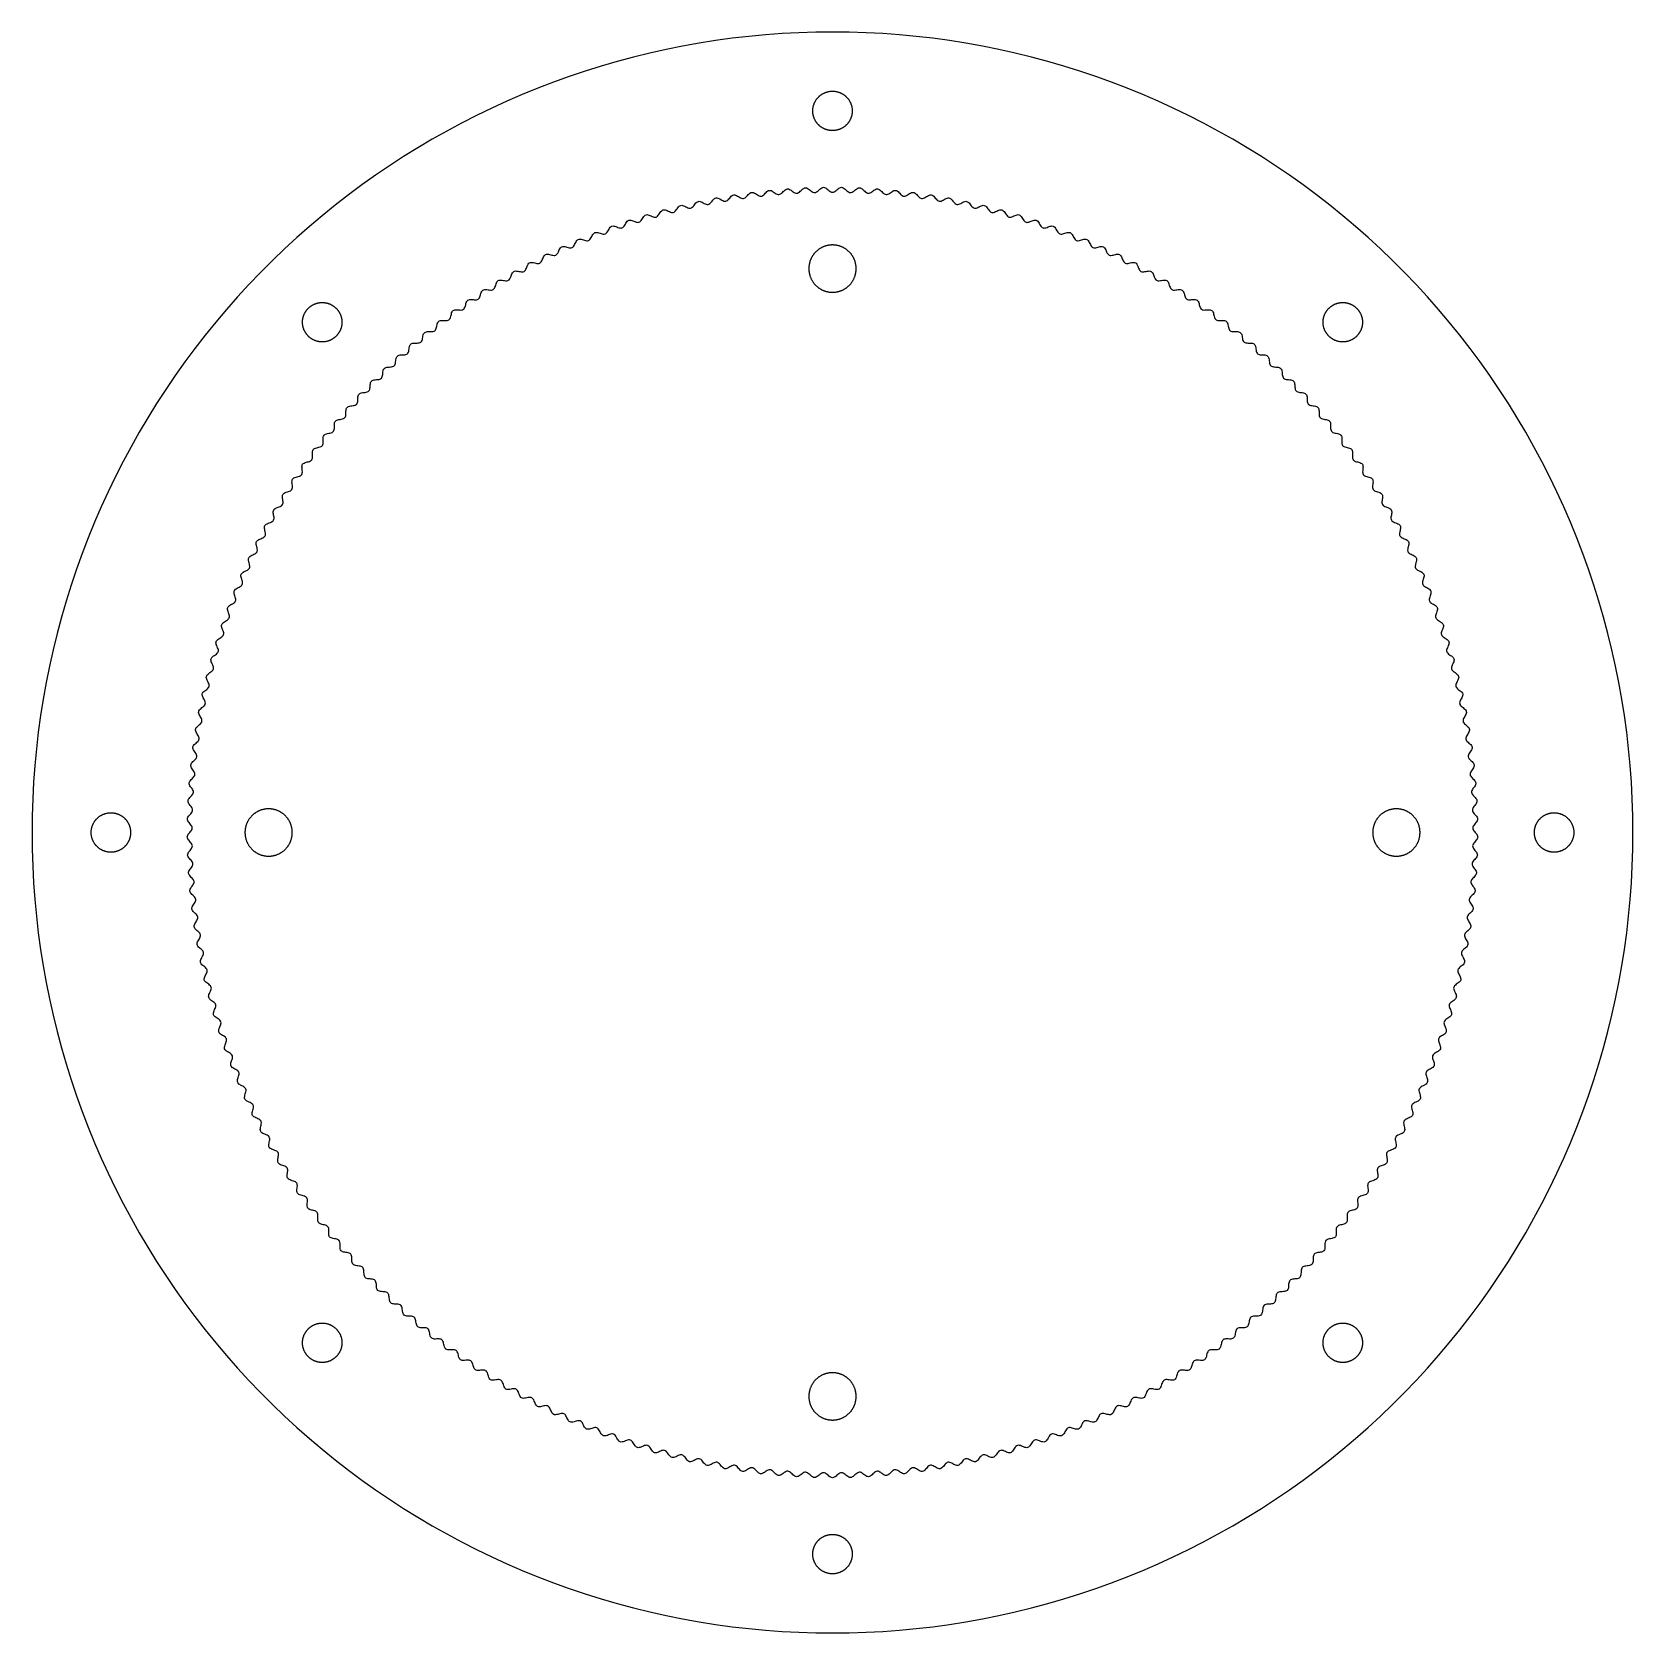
# Model space of a CAD drawing. Header units: metres. Extents: x -102 to 102, y -102 to 102.
import ezdxf

# ---------------------------------------------------------------- set-up
doc = ezdxf.new("R2010")
doc.units = ezdxf.units.M

msp = doc.modelspace()

# ---------------------------------------------------------------- linework, layer by layer
for p, q in [((0, 101.5), (-2.12564, 101.478)), ((2.12564, 101.478), (0, 101.5)), ((-19.0192, 99.7021), (-21.103, 99.282)), ((-16.927, 100.079), (-19.0192, 99.7021)), ((-14.8274, 100.411), (-16.927, 100.079)), ((-12.7213, 100.7), (-14.8274, 100.411)), ((-10.6096, 100.944), (-12.7213, 100.7)), ((-8.49329, 101.144), (-10.6096, 100.944)), ((-6.37323, 101.3), (-8.49329, 101.144)), ((-4.25037, 101.411), (-6.37323, 101.3)), ((-2.12564, 101.478), (-4.25037, 101.411)), ((4.25037, 101.411), (2.12564, 101.478)), ((6.37323, 101.3), (4.25037, 101.411)), ((8.49329, 101.144), (6.37323, 101.3)), ((10.6096, 100.944), (8.49329, 101.144)), ((12.7213, 100.7), (10.6096, 100.944)), ((14.8274, 100.411), (12.7213, 100.7)), ((16.927, 100.079), (14.8274, 100.411)), ((19.0192, 99.7021), (16.927, 100.079)), ((21.103, 99.282), (19.0192, 99.7021)), ((-27.2953, 97.761), (-29.3367, 97.1679)), ((-25.242, 98.3112), (-27.2953, 97.761)), ((-23.1776, 98.8183), (-25.242, 98.3112)), ((-21.103, 99.282), (-23.1776, 98.8183)), ((23.1776, 98.8183), (21.103, 99.282)), ((25.242, 98.3112), (23.1776, 98.8183)), ((27.2953, 97.761), (25.242, 98.3112)), ((29.3367, 97.1679), (27.2953, 97.761)), ((-33.38, 95.8542), (-35.3801, 95.1341)), ((-31.3652, 96.5322), (-33.38, 95.8542)), ((-29.3367, 97.1679), (-31.3652, 96.5322)), ((31.3652, 96.5322), (29.3367, 97.1679)), ((33.38, 95.8542), (31.3652, 96.5322)), ((35.3801, 95.1341), (33.38, 95.8542)), ((-39.3328, 93.5691), (-41.2838, 92.7249)), ((-37.3646, 94.3723), (-39.3328, 93.5691)), ((-35.3801, 95.1341), (-37.3646, 94.3723)), ((-1.67282, 93.3578), (-1.63354, 93.3925)), ((-1.63354, 93.3925), (-1.59355, 93.4263)), ((-1.59355, 93.4263), (-1.55286, 93.4592)), ((-1.55286, 93.4592), (-1.51149, 93.4913)), ((-1.51149, 93.4913), (-1.46945, 93.5225)), ((-1.46945, 93.5225), (-1.42677, 93.5529)), ((-1.42677, 93.5529), (-1.38347, 93.5823)), ((-1.38347, 93.5823), (-1.33955, 93.6108)), ((-1.33955, 93.6108), (-1.29506, 93.6384)), ((-1.29506, 93.6384), (-1.25, 93.6651)), ((-1.25, 93.6651), (-1.20438, 93.6908)), ((-1.20438, 93.6908), (-1.15823, 93.7155)), ((-1.15823, 93.7155), (-1.11159, 93.7393)), ((-1.11159, 93.7393), (-1.06444, 93.7621)), ((-1.06444, 93.7621), (-1.01683, 93.7839)), ((-1.01683, 93.7839), (-0.968781, 93.8047)), ((-0.968781, 93.8047), (-0.920303, 93.8244)), ((-0.920303, 93.8244), (-0.871429, 93.8432)), ((-0.871429, 93.8432), (-0.822159, 93.8609)), ((-0.822159, 93.8609), (-0.772537, 93.8776)), ((-0.772537, 93.8776), (-0.722565, 93.8933)), ((-0.722565, 93.8933), (-0.672287, 93.9079)), ((-0.672287, 93.9079), (-0.621719, 93.9214)), ((-0.621719, 93.9214), (-0.570877, 93.9339)), ((-0.570877, 93.9339), (-0.519775, 93.9454)), ((-0.519775, 93.9454), (-0.468445, 93.9557)), ((-0.468445, 93.9557), (-0.416916, 93.965)), ((-0.416916, 93.965), (-0.365204, 93.9732)), ((-0.365204, 93.9732), (-0.313324, 93.9803)), ((-0.313324, 93.9803), (-0.261307, 93.9863)), ((-0.261307, 93.9863), (-0.209183, 93.9912)), ((-0.209183, 93.9912), (-0.156967, 93.9951)), ((-0.156967, 93.9951), (-0.104675, 93.9978)), ((-0.104675, 93.9978), (-0.052353, 93.9995)), ((-0.052353, 93.9995), (0, 94)), ((0, 94), (0.052353, 93.9995)), ((0.052353, 93.9995), (0.104675, 93.9978)), ((0.104675, 93.9978), (0.156967, 93.9951)), ((0.156967, 93.9951), (0.209183, 93.9912)), ((0.209183, 93.9912), (0.261307, 93.9863)), ((0.261307, 93.9863), (0.313324, 93.9803)), ((0.313324, 93.9803), (0.365204, 93.9732)), ((0.365204, 93.9732), (0.416916, 93.965)), ((0.416916, 93.965), (0.468445, 93.9557)), ((0.468445, 93.9557), (0.519775, 93.9454)), ((0.519775, 93.9454), (0.570877, 93.9339)), ((0.570877, 93.9339), (0.621719, 93.9214)), ((0.621719, 93.9214), (0.672287, 93.9079)), ((0.672287, 93.9079), (0.722565, 93.8933)), ((0.722565, 93.8933), (0.772537, 93.8776)), ((0.772537, 93.8776), (0.822159, 93.8609)), ((0.822159, 93.8609), (0.871429, 93.8432)), ((0.871429, 93.8432), (0.920303, 93.8244)), ((0.920303, 93.8244), (0.968781, 93.8047)), ((0.968781, 93.8047), (1.01683, 93.7839)), ((1.01683, 93.7839), (1.06444, 93.7621)), ((1.06444, 93.7621), (1.11159, 93.7393)), ((1.11159, 93.7393), (1.15823, 93.7155)), ((1.15823, 93.7155), (1.20438, 93.6908)), ((1.20438, 93.6908), (1.25, 93.6651)), ((1.25, 93.6651), (1.29506, 93.6384)), ((1.29506, 93.6384), (1.33955, 93.6108)), ((1.33955, 93.6108), (1.38347, 93.5823)), ((1.38347, 93.5823), (1.42677, 93.5529)), ((1.42677, 93.5529), (1.46945, 93.5225)), ((1.46945, 93.5225), (1.51149, 93.4913)), ((1.51149, 93.4913), (1.55286, 93.4592)), ((1.55286, 93.4592), (1.59355, 93.4263)), ((1.59355, 93.4263), (1.63354, 93.3925)), ((1.63354, 93.3925), (1.67282, 93.3578)), ((37.3646, 94.3723), (35.3801, 95.1341)), ((39.3328, 93.5691), (37.3646, 94.3723)), ((41.2838, 92.7249), (39.3328, 93.5691)), ((-43.2166, 91.8399), (-45.1305, 90.9147)), ((-41.2838, 92.7249), (-43.2166, 91.8399)), ((-2.5, 91.5), (-2.49945, 91.5524)), ((-2.49945, 91.4476), (-2.5, 91.5)), ((-2.49945, 91.5524), (-2.4978, 91.6047)), ((-2.4978, 91.3953), (-2.49945, 91.4476)), ((-2.4978, 91.6047), (-2.49506, 91.657)), ((-2.49506, 91.343), (-2.4978, 91.3953)), ((-2.49506, 91.657), (-2.49123, 91.7092)), ((-2.49123, 91.7092), (-2.4863, 91.7613)), ((-2.4863, 91.7613), (-2.48029, 91.8133)), ((-2.48029, 91.8133), (-2.47318, 91.8652)), ((-2.47318, 91.8652), (-2.46498, 91.9169)), ((-2.46498, 91.9169), (-2.4557, 91.9684)), ((-2.4557, 91.9684), (-2.44536, 92.0198)), ((-2.44536, 92.0198), (-2.43394, 92.0709)), ((-2.43394, 92.0709), (-2.42145, 92.1217)), ((-2.42145, 92.1217), (-2.4079, 92.1723)), ((-2.4079, 92.1723), (-2.3933, 92.2226)), ((-2.3933, 92.2226), (-2.37764, 92.2725)), ((-2.37764, 92.2725), (-2.36093, 92.3222)), ((-2.36093, 92.3222), (-2.3432, 92.3714)), ((-2.3432, 92.3714), (-2.32443, 92.4203)), ((-2.32443, 92.4203), (-2.30466, 92.4688)), ((-2.30466, 92.4688), (-2.28386, 92.5168)), ((-2.28386, 92.5168), (-2.26205, 92.5644)), ((-2.26205, 92.5644), (-2.23927, 92.6116)), ((-2.23927, 92.6116), (-2.2155, 92.6582)), ((-2.2155, 92.6582), (-2.19077, 92.7044)), ((-2.19077, 92.7044), (-2.16505, 92.75)), ((-2.16505, 92.75), (-2.1384, 92.7951)), ((-2.1384, 92.7951), (-2.11081, 92.8396)), ((-2.11081, 92.8396), (-2.08229, 92.8835)), ((-2.08229, 92.8835), (-2.05287, 92.9268)), ((-2.05287, 92.9268), (-2.02254, 92.9695)), ((-2.02254, 92.9695), (-1.99132, 93.0115)), ((-1.99132, 93.0115), (-1.95923, 93.0529)), ((-1.95923, 93.0529), (-1.92627, 93.0936)), ((-1.92627, 93.0936), (-1.89249, 93.1335)), ((-1.89249, 93.1335), (-1.85785, 93.1728)), ((-1.85785, 93.1728), (-1.82242, 93.2114)), ((-1.82242, 93.2114), (-1.78618, 93.2491)), ((-1.78618, 93.2491), (-1.74915, 93.2862)), ((-1.74915, 93.2862), (-1.71136, 93.3224)), ((-1.71136, 93.3224), (-1.67282, 93.3578)), ((1.67282, 93.3578), (1.71136, 93.3224)), ((1.71136, 93.3224), (1.74915, 93.2862)), ((1.74915, 93.2862), (1.78618, 93.2491)), ((1.78618, 93.2491), (1.82242, 93.2114)), ((1.82242, 93.2114), (1.85785, 93.1728)), ((1.85785, 93.1728), (1.89249, 93.1335)), ((1.89249, 93.1335), (1.92627, 93.0936)), ((1.92627, 93.0936), (1.95923, 93.0529)), ((1.95923, 93.0529), (1.99132, 93.0115)), ((1.99132, 93.0115), (2.02254, 92.9695)), ((2.02254, 92.9695), (2.05287, 92.9268)), ((2.05287, 92.9268), (2.08229, 92.8835)), ((2.08229, 92.8835), (2.11081, 92.8396)), ((2.11081, 92.8396), (2.1384, 92.7951)), ((2.1384, 92.7951), (2.16505, 92.75)), ((2.16505, 92.75), (2.19077, 92.7044)), ((2.19077, 92.7044), (2.2155, 92.6582)), ((2.2155, 92.6582), (2.23927, 92.6116)), ((2.23927, 92.6116), (2.26205, 92.5644)), ((2.26205, 92.5644), (2.28386, 92.5168)), ((2.28386, 92.5168), (2.30466, 92.4688)), ((2.30466, 92.4688), (2.32443, 92.4203)), ((2.32443, 92.4203), (2.3432, 92.3714)), ((2.3432, 92.3714), (2.36093, 92.3222)), ((2.36093, 92.3222), (2.37764, 92.2725)), ((2.37764, 92.2725), (2.3933, 92.2226)), ((2.3933, 92.2226), (2.4079, 92.1723)), ((2.4079, 92.1723), (2.42145, 92.1217)), ((2.42145, 92.1217), (2.43394, 92.0709)), ((2.43394, 92.0709), (2.44536, 92.0198)), ((2.44536, 92.0198), (2.4557, 91.9684)), ((2.4557, 91.9684), (2.46498, 91.9169)), ((2.46498, 91.9169), (2.47318, 91.8652)), ((2.47318, 91.8652), (2.48029, 91.8133)), ((2.48029, 91.8133), (2.4863, 91.7613)), ((2.4863, 91.7613), (2.49123, 91.7092)), ((2.49123, 91.7092), (2.49506, 91.657)), ((2.49506, 91.657), (2.4978, 91.6047)), ((2.4978, 91.3953), (2.49506, 91.343)), ((2.4978, 91.6047), (2.49945, 91.5524)), ((2.49945, 91.4476), (2.4978, 91.3953)), ((2.49945, 91.5524), (2.5, 91.5)), ((2.5, 91.5), (2.49945, 91.4476)), ((43.2166, 91.8399), (41.2838, 92.7249)), ((45.1305, 90.9147), (43.2166, 91.8399)), ((-47.0245, 89.9497), (-48.898, 88.9451)), ((-45.1305, 90.9147), (-47.0245, 89.9497)), ((-2.49123, 91.2908), (-2.49506, 91.343)), ((-2.4863, 91.2387), (-2.49123, 91.2908)), ((-2.48029, 91.1867), (-2.4863, 91.2387)), ((-2.47318, 91.1348), (-2.48029, 91.1867)), ((-2.46498, 91.0831), (-2.47318, 91.1348)), ((-2.4557, 91.0315), (-2.46498, 91.0831)), ((-2.44536, 90.9802), (-2.4557, 91.0315)), ((-2.43394, 90.9291), (-2.44536, 90.9802)), ((-2.42145, 90.8783), (-2.43394, 90.9291)), ((-2.4079, 90.8277), (-2.42145, 90.8783)), ((-2.3933, 90.7774), (-2.4079, 90.8277)), ((-2.37764, 90.7274), (-2.3933, 90.7774)), ((-2.36093, 90.6778), (-2.37764, 90.7274)), ((-2.3432, 90.6286), (-2.36093, 90.6778)), ((-2.32443, 90.5797), (-2.3432, 90.6286)), ((-2.30466, 90.5312), (-2.32443, 90.5797)), ((-2.28386, 90.4832), (-2.30466, 90.5312)), ((-2.26205, 90.4355), (-2.28386, 90.4832)), ((-2.23927, 90.3884), (-2.26205, 90.4355)), ((-2.2155, 90.3418), (-2.23927, 90.3884)), ((-2.19077, 90.2956), (-2.2155, 90.3418)), ((-2.16505, 90.25), (-2.19077, 90.2956)), ((-2.1384, 90.2049), (-2.16505, 90.25)), ((-2.11081, 90.1604), (-2.1384, 90.2049)), ((-2.08229, 90.1165), (-2.11081, 90.1604)), ((-2.05287, 90.0732), (-2.08229, 90.1165)), ((-2.02254, 90.0305), (-2.05287, 90.0732)), ((-1.99132, 89.9885), (-2.02254, 90.0305)), ((-1.95923, 89.9471), (-1.99132, 89.9885)), ((-1.92627, 89.9064), (-1.95923, 89.9471)), ((-1.89249, 89.8664), (-1.92627, 89.9064)), ((-1.85785, 89.8272), (-1.89249, 89.8664)), ((-1.82242, 89.7886), (-1.85785, 89.8272)), ((-1.78618, 89.7508), (-1.82242, 89.7886)), ((-1.74915, 89.7138), (-1.78618, 89.7508)), ((-1.71136, 89.6776), (-1.74915, 89.7138)), ((-1.67282, 89.6421), (-1.71136, 89.6776)), ((-1.63354, 89.6075), (-1.67282, 89.6421)), ((-1.59355, 89.5737), (-1.63354, 89.6075)), ((-1.55286, 89.5408), (-1.59355, 89.5737)), ((-1.51149, 89.5087), (-1.55286, 89.5408)), ((-1.46945, 89.4774), (-1.51149, 89.5087)), ((-1.42677, 89.4471), (-1.46945, 89.4774)), ((-1.38347, 89.4177), (-1.42677, 89.4471)), ((-1.33955, 89.3892), (-1.38347, 89.4177)), ((-1.29506, 89.3616), (-1.33955, 89.3892)), ((-1.25, 89.3349), (-1.29506, 89.3616)), ((-1.20438, 89.3092), (-1.25, 89.3349)), ((1.25, 89.3349), (1.20438, 89.3092)), ((1.29506, 89.3616), (1.25, 89.3349)), ((1.33955, 89.3892), (1.29506, 89.3616)), ((1.38347, 89.4177), (1.33955, 89.3892)), ((1.42677, 89.4471), (1.38347, 89.4177)), ((1.46945, 89.4774), (1.42677, 89.4471)), ((1.51149, 89.5087), (1.46945, 89.4774)), ((1.55286, 89.5408), (1.51149, 89.5087)), ((1.59355, 89.5737), (1.55286, 89.5408)), ((1.63354, 89.6075), (1.59355, 89.5737)), ((1.67282, 89.6421), (1.63354, 89.6075)), ((1.71136, 89.6776), (1.67282, 89.6421)), ((1.74915, 89.7138), (1.71136, 89.6776)), ((1.78618, 89.7508), (1.74915, 89.7138)), ((1.82242, 89.7886), (1.78618, 89.7508)), ((1.85785, 89.8272), (1.82242, 89.7886)), ((1.89249, 89.8664), (1.85785, 89.8272)), ((1.92627, 89.9064), (1.89249, 89.8664)), ((1.95923, 89.9471), (1.92627, 89.9064)), ((1.99132, 89.9885), (1.95923, 89.9471)), ((2.02254, 90.0305), (1.99132, 89.9885)), ((2.05287, 90.0732), (2.02254, 90.0305)), ((2.08229, 90.1165), (2.05287, 90.0732)), ((2.11081, 90.1604), (2.08229, 90.1165)), ((2.1384, 90.2049), (2.11081, 90.1604)), ((2.16505, 90.25), (2.1384, 90.2049)), ((2.19077, 90.2956), (2.16505, 90.25)), ((2.2155, 90.3418), (2.19077, 90.2956)), ((2.23927, 90.3884), (2.2155, 90.3418)), ((2.26205, 90.4355), (2.23927, 90.3884)), ((2.28386, 90.4832), (2.26205, 90.4355)), ((2.30466, 90.5312), (2.28386, 90.4832)), ((2.32443, 90.5797), (2.30466, 90.5312)), ((2.3432, 90.6286), (2.32443, 90.5797)), ((2.36093, 90.6778), (2.3432, 90.6286)), ((2.37764, 90.7274), (2.36093, 90.6778)), ((2.3933, 90.7774), (2.37764, 90.7274)), ((2.4079, 90.8277), (2.3933, 90.7774)), ((2.42145, 90.8783), (2.4079, 90.8277)), ((2.43394, 90.9291), (2.42145, 90.8783)), ((2.44536, 90.9802), (2.43394, 90.9291)), ((2.4557, 91.0315), (2.44536, 90.9802)), ((2.46498, 91.0831), (2.4557, 91.0315)), ((2.47318, 91.1348), (2.46498, 91.0831)), ((2.48029, 91.1867), (2.47318, 91.1348)), ((2.4863, 91.2387), (2.48029, 91.1867)), ((2.49123, 91.2908), (2.4863, 91.2387)), ((2.49506, 91.343), (2.49123, 91.2908)), ((47.0245, 89.9497), (45.1305, 90.9147)), ((48.898, 88.9451), (47.0245, 89.9497)), ((-50.75, 87.9016), (-52.5797, 86.8195)), ((-48.898, 88.9451), (-50.75, 87.9016)), ((-1.15823, 89.2845), (-1.20438, 89.3092)), ((-1.11159, 89.2607), (-1.15823, 89.2845)), ((-1.06444, 89.2379), (-1.11159, 89.2607)), ((-1.01683, 89.2161), (-1.06444, 89.2379)), ((-0.968781, 89.1953), (-1.01683, 89.2161)), ((-0.920303, 89.1756), (-0.968781, 89.1953)), ((-0.871429, 89.1568), (-0.920303, 89.1756)), ((-0.822159, 89.1391), (-0.871429, 89.1568)), ((-0.772537, 89.1223), (-0.822159, 89.1391)), ((-0.722565, 89.1067), (-0.772537, 89.1223)), ((-0.672287, 89.0921), (-0.722565, 89.1067)), ((-0.621719, 89.0785), (-0.672287, 89.0921)), ((-0.570877, 89.066), (-0.621719, 89.0785)), ((-0.519775, 89.0546), (-0.570877, 89.066)), ((-0.468445, 89.0443), (-0.519775, 89.0546)), ((-0.416916, 89.035), (-0.468445, 89.0443)), ((-0.365204, 89.0268), (-0.416916, 89.035)), ((-0.313324, 89.0197), (-0.365204, 89.0268)), ((-0.261307, 89.0137), (-0.313324, 89.0197)), ((-0.209183, 89.0088), (-0.261307, 89.0137)), ((-0.156967, 89.0049), (-0.209183, 89.0088)), ((-0.104675, 89.0022), (-0.156967, 89.0049)), ((-0.052353, 89.0005), (-0.104675, 89.0022)), ((0, 89), (-0.052353, 89.0005)), ((0.052353, 89.0005), (0, 89)), ((0.104675, 89.0022), (0.052353, 89.0005)), ((0.156967, 89.0049), (0.104675, 89.0022)), ((0.209183, 89.0088), (0.156967, 89.0049)), ((0.261307, 89.0137), (0.209183, 89.0088)), ((0.313324, 89.0197), (0.261307, 89.0137)), ((0.365204, 89.0268), (0.313324, 89.0197)), ((0.416916, 89.035), (0.365204, 89.0268)), ((0.468445, 89.0443), (0.416916, 89.035)), ((0.519775, 89.0546), (0.468445, 89.0443)), ((0.570877, 89.066), (0.519775, 89.0546)), ((0.621719, 89.0785), (0.570877, 89.066)), ((0.672287, 89.0921), (0.621719, 89.0785)), ((0.722565, 89.1067), (0.672287, 89.0921)), ((0.772537, 89.1223), (0.722565, 89.1067)), ((0.822159, 89.1391), (0.772537, 89.1223)), ((0.871429, 89.1568), (0.822159, 89.1391)), ((0.920303, 89.1756), (0.871429, 89.1568)), ((0.968781, 89.1953), (0.920303, 89.1756)), ((1.01683, 89.2161), (0.968781, 89.1953)), ((1.06444, 89.2379), (1.01683, 89.2161)), ((1.11159, 89.2607), (1.06444, 89.2379)), ((1.15823, 89.2845), (1.11159, 89.2607)), ((1.20438, 89.3092), (1.15823, 89.2845)), ((50.75, 87.9016), (48.898, 88.9451)), ((52.5797, 86.8195), (50.75, 87.9016)), ((-54.3864, 85.6993), (-56.1692, 84.5415)), ((-52.5797, 86.8195), (-54.3864, 85.6993)), ((54.3864, 85.6993), (52.5797, 86.8195)), ((56.1692, 84.5415), (54.3864, 85.6993)), ((-57.9274, 83.3466), (-59.6602, 82.1152)), ((-56.1692, 84.5415), (-57.9274, 83.3466)), ((57.9274, 83.3466), (56.1692, 84.5415)), ((59.6602, 82.1152), (57.9274, 83.3466)), ((-59.6602, 82.1152), (-61.3668, 80.8478)), ((-8.41592, 81.1622), (-8.31152, 81.2612)), ((-8.31152, 81.2612), (-8.20505, 81.3421)), ((-8.20505, 81.3421), (-8.09589, 81.3979)), ((-8.09589, 81.3979), (-7.98373, 81.4245)), ((-7.98373, 81.4245), (-7.86856, 81.4202)), ((-7.86856, 81.4202), (-7.75063, 81.3866)), ((-7.75063, 81.3866), (-7.63046, 81.328)), ((-7.63046, 81.328), (-7.50882, 81.2511)), ((-7.50882, 81.2511), (-7.38655, 81.1646)), ((-6.35844, 81.1539), (-6.25259, 81.2598)), ((-6.25259, 81.2598), (-6.14645, 81.3655)), ((-6.14645, 81.3655), (-6.03934, 81.4616)), ((-6.03934, 81.4616), (-5.93065, 81.5394)), ((-5.93065, 81.5394), (-5.81998, 81.5923)), ((-5.81998, 81.5923), (-5.70712, 81.6157)), ((-5.70712, 81.6157), (-5.5921, 81.6082)), ((-5.5921, 81.6082), (-5.47516, 81.5713)), ((-5.47516, 81.5713), (-5.35669, 81.5093)), ((-5.35669, 81.5093), (-5.23723, 81.4291)), ((-5.23723, 81.4291), (-5.11742, 81.3392)), ((-5.11742, 81.3392), (-4.99786, 81.2491)), ((-4.99786, 81.2491), (-4.87915, 81.1683)), ((-4.30867, 81.1308), (-4.19899, 81.2063)), ((-4.19899, 81.2063), (-4.09001, 81.2998)), ((-4.09001, 81.2998), (-3.98125, 81.4027)), ((-3.98125, 81.4027), (-3.87221, 81.5054)), ((-3.87221, 81.5054), (-3.76244, 81.5984)), ((-3.76244, 81.5984), (-3.65161, 81.6732)), ((-3.65161, 81.6732), (-3.53952, 81.723)), ((-3.53952, 81.723), (-3.42606, 81.7432)), ((-3.42606, 81.7432), (-3.31128, 81.7325)), ((-3.31128, 81.7325), (-3.19542, 81.6924)), ((-3.19542, 81.6924), (-3.07872, 81.6271)), ((-3.07872, 81.6271), (-2.96156, 81.5436)), ((-2.96156, 81.5436), (-2.8443, 81.4503)), ((-2.8443, 81.4503), (-2.72731, 81.3569)), ((-2.72731, 81.3569), (-2.6109, 81.2729)), ((-2.6109, 81.2729), (-2.49527, 81.2068)), ((-2.49527, 81.2068), (-2.38057, 81.1655)), ((-2.1539, 81.1718), (-2.04169, 81.2195)), ((-2.04169, 81.2195), (-1.92993, 81.2919)), ((-1.92993, 81.2919), (-1.81839, 81.3823)), ((-1.81839, 81.3823), (-1.7068, 81.4821)), ((-1.7068, 81.4821), (-1.59492, 81.5817)), ((-1.59492, 81.5817), (-1.48262, 81.6717)), ((-1.48262, 81.6717), (-1.36975, 81.7434)), ((-1.36975, 81.7434), (-1.2563, 81.7899)), ((-1.2563, 81.7899), (-1.1423, 81.807)), ((-1.1423, 81.807), (-1.02789, 81.7931)), ((-1.02789, 81.7931), (-0.913177, 81.7497)), ((-0.913177, 81.7497), (-0.798355, 81.6812)), ((-0.798355, 81.6812), (-0.683578, 81.5945)), ((-0.683578, 81.5945), (-0.56897, 81.498)), ((-0.56897, 81.498), (-0.454636, 81.4014)), ((-0.454636, 81.4014), (-0.340607, 81.3141)), ((-0.340607, 81.3141), (-0.226868, 81.2448)), ((-0.226868, 81.2448), (-0.113373, 81.2003)), ((-0.113373, 81.2003), (0, 81.185)), ((0, 81.185), (0.113373, 81.2003)), ((0.113373, 81.2003), (0.226868, 81.2448)), ((0.226868, 81.2448), (0.340607, 81.3141)), ((0.340607, 81.3141), (0.454636, 81.4014)), ((0.454636, 81.4014), (0.56897, 81.498)), ((0.56897, 81.498), (0.683578, 81.5945)), ((0.683578, 81.5945), (0.798355, 81.6812)), ((0.798355, 81.6812), (0.913177, 81.7497)), ((0.913177, 81.7497), (1.02789, 81.7931)), ((1.02789, 81.7931), (1.1423, 81.807)), ((1.1423, 81.807), (1.2563, 81.7899)), ((1.2563, 81.7899), (1.36975, 81.7434)), ((1.36975, 81.7434), (1.48262, 81.6717)), ((1.48262, 81.6717), (1.59492, 81.5817)), ((1.59492, 81.5817), (1.7068, 81.4821)), ((1.7068, 81.4821), (1.81839, 81.3823)), ((1.81839, 81.3823), (1.92993, 81.2919)), ((1.92993, 81.2919), (2.04169, 81.2195)), ((2.04169, 81.2195), (2.1539, 81.1718)), ((2.38057, 81.1655), (2.49527, 81.2068)), ((2.49527, 81.2068), (2.6109, 81.2729)), ((2.6109, 81.2729), (2.72731, 81.3569)), ((2.72731, 81.3569), (2.8443, 81.4503)), ((2.8443, 81.4503), (2.96156, 81.5436)), ((2.96156, 81.5436), (3.07872, 81.6271)), ((3.07872, 81.6271), (3.19542, 81.6924)), ((3.19542, 81.6924), (3.31128, 81.7325)), ((3.31128, 81.7325), (3.42606, 81.7432)), ((3.42606, 81.7432), (3.53952, 81.723)), ((3.53952, 81.723), (3.65161, 81.6732)), ((3.65161, 81.6732), (3.76244, 81.5984)), ((3.76244, 81.5984), (3.87221, 81.5054)), ((3.87221, 81.5054), (3.98125, 81.4027)), ((3.98125, 81.4027), (4.09001, 81.2998)), ((4.09001, 81.2998), (4.19899, 81.2063)), ((4.19899, 81.2063), (4.30867, 81.1308)), ((4.87915, 81.1683), (4.99786, 81.2491)), ((4.99786, 81.2491), (5.11742, 81.3392)), ((5.11742, 81.3392), (5.23723, 81.4291)), ((5.23723, 81.4291), (5.35669, 81.5093)), ((5.35669, 81.5093), (5.47516, 81.5713)), ((5.47516, 81.5713), (5.5921, 81.6082)), ((5.5921, 81.6082), (5.70712, 81.6157)), ((5.70712, 81.6157), (5.81998, 81.5923)), ((5.81998, 81.5923), (5.93065, 81.5394)), ((5.93065, 81.5394), (6.03934, 81.4616)), ((6.03934, 81.4616), (6.14645, 81.3655)), ((6.14645, 81.3655), (6.25259, 81.2598)), ((6.25259, 81.2598), (6.35844, 81.1539)), ((7.38655, 81.1646), (7.50882, 81.2511)), ((7.50882, 81.2511), (7.63046, 81.328)), ((7.63046, 81.328), (7.75063, 81.3866)), ((7.75063, 81.3866), (7.86856, 81.4202)), ((7.86856, 81.4202), (7.98373, 81.4245)), ((7.98373, 81.4245), (8.09589, 81.3979)), ((8.09589, 81.3979), (8.20505, 81.3421)), ((8.20505, 81.3421), (8.31152, 81.2612)), ((8.31152, 81.2612), (8.41592, 81.1622)), ((61.3668, 80.8478), (59.6602, 82.1152)), ((-63.0465, 79.5449), (-64.6985, 78.2071)), ((-61.3668, 80.8478), (-63.0465, 79.5449)), ((-19.7166, 79.0791), (-19.6296, 79.201)), ((-19.6296, 79.201), (-19.54, 79.3136)), ((-19.54, 79.3136), (-19.4458, 79.4085)), ((-19.4458, 79.4085), (-19.3455, 79.4791)), ((-19.3455, 79.4791), (-19.2381, 79.521)), ((-19.2381, 79.521), (-19.1235, 79.5328)), ((-19.1235, 79.5328), (-19.002, 79.5159)), ((-19.002, 79.5159), (-18.8749, 79.4745)), ((-18.8749, 79.4745), (-18.7437, 79.4153)), ((-18.7437, 79.4153), (-18.6106, 79.3467)), ((-18.6106, 79.3467), (-18.4777, 79.2778)), ((-18.4777, 79.2778), (-18.3472, 79.218)), ((-18.3472, 79.218), (-18.2209, 79.1756)), ((-18.2209, 79.1756), (-18.1004, 79.1573)), ((-17.9864, 79.1675), (-17.8792, 79.2076)), ((-17.8792, 79.2076), (-17.7784, 79.2761)), ((-17.7784, 79.2761), (-17.6829, 79.3689)), ((-17.6829, 79.3689), (-17.591, 79.4792)), ((-17.591, 79.4792), (-17.5009, 79.5988)), ((-17.5009, 79.5988), (-17.4105, 79.7182)), ((-17.4105, 79.7182), (-17.3178, 79.8283)), ((-17.3178, 79.8283), (-17.221, 79.9205)), ((-17.221, 79.9205), (-17.1188, 79.9882)), ((-17.1188, 79.9882), (-17.0103, 80.0271)), ((-17.0103, 80.0271), (-16.8953, 80.0357)), ((-16.8953, 80.0357), (-16.7744, 80.0154)), ((-16.7744, 80.0154), (-16.6485, 79.9706)), ((-16.6485, 79.9706), (-16.519, 79.9077)), ((-16.519, 79.9077), (-16.3878, 79.8354)), ((-16.3878, 79.8354), (-16.2569, 79.7628)), ((-16.2569, 79.7628), (-16.1281, 79.6994)), ((-16.1281, 79.6994), (-16.0031, 79.6535)), ((-16.0031, 79.6535), (-15.8831, 79.6319)), ((-15.8831, 79.6319), (-15.7689, 79.6388)), ((-15.7689, 79.6388), (-15.6607, 79.6759)), ((-15.6607, 79.6759), (-15.558, 79.7416)), ((-15.558, 79.7416), (-15.4599, 79.8317)), ((-15.4599, 79.8317), (-15.365, 79.9394)), ((-15.365, 79.9394), (-15.2716, 80.0564)), ((-15.2716, 80.0564), (-15.1779, 80.1733)), ((-15.1779, 80.1733), (-15.0821, 80.2807)), ((-15.0821, 80.2807), (-14.9828, 80.3702)), ((-14.9828, 80.3702), (-14.8787, 80.435)), ((-14.8787, 80.435), (-14.7692, 80.4709)), ((-14.7692, 80.4709), (-14.654, 80.4763)), ((-14.654, 80.4763), (-14.5337, 80.4526)), ((-14.5337, 80.4526), (-14.4091, 80.4042)), ((-14.4091, 80.4042), (-14.2814, 80.3378)), ((-14.2814, 80.3378), (-14.1523, 80.2618)), ((-14.1523, 80.2618), (-14.0235, 80.1856)), ((-14.0235, 80.1856), (-13.8965, 80.1186)), ((-13.8965, 80.1186), (-13.7728, 80.0692)), ((-13.7728, 80.0692), (-13.6535, 80.0443)), ((-13.6535, 80.0443), (-13.5391, 80.0481)), ((-13.5391, 80.0481), (-13.4299, 80.0821)), ((-13.4299, 80.0821), (-13.3254, 80.1449)), ((-13.3254, 80.1449), (-13.2248, 80.2322)), ((-13.2248, 80.2322), (-13.1269, 80.3373)), ((-13.1269, 80.3373), (-13.0303, 80.4516)), ((-13.0303, 80.4516), (-12.9334, 80.5658)), ((-12.9334, 80.5658), (-12.8347, 80.6705)), ((-12.8347, 80.6705), (-12.7329, 80.7572)), ((-12.7329, 80.7572), (-12.627, 80.8191)), ((-12.627, 80.8191), (-12.5165, 80.8519)), ((-12.5165, 80.8519), (-12.4013, 80.854)), ((-12.4013, 80.854), (-12.2817, 80.8271)), ((-12.2817, 80.8271), (-12.1584, 80.7752)), ((-12.1584, 80.7752), (-12.0327, 80.7053)), ((-12.0327, 80.7053), (-11.9058, 80.6257)), ((-11.9058, 80.6257), (-11.7791, 80.5459)), ((-11.7791, 80.5459), (-11.654, 80.4754)), ((-11.654, 80.4754), (-11.5318, 80.4226)), ((-11.5318, 80.4226), (-11.4132, 80.3943)), ((-11.4132, 80.3943), (-11.2988, 80.3949)), ((-11.2988, 80.3949), (-11.1886, 80.4259)), ((-11.1886, 80.4259), (-11.0824, 80.4857)), ((-11.0824, 80.4857), (-10.9794, 80.5702)), ((-10.9794, 80.5702), (-10.8787, 80.6725)), ((-10.8787, 80.6725), (-10.7789, 80.7841)), ((-10.7789, 80.7841), (-10.6788, 80.8955)), ((-10.6788, 80.8955), (-10.5772, 80.9974)), ((-10.5772, 80.9974), (-10.4731, 81.0812)), ((-10.4731, 81.0812), (-10.3655, 81.1402)), ((-10.3655, 81.1402), (-10.2541, 81.1699)), ((-10.2541, 81.1699), (-10.1389, 81.1688)), ((-10.1389, 81.1688), (-10.0201, 81.1385)), ((-10.0201, 81.1385), (-9.8983, 81.0832)), ((-9.8983, 81.0832), (-9.77457, 81.0098)), ((-9.77457, 81.0098), (-9.64992, 80.9267)), ((-9.64992, 80.9267), (-9.52553, 80.8434)), ((-9.52553, 80.8434), (-9.40248, 80.7694)), ((-9.40248, 80.7694), (-9.28174, 80.7132)), ((-9.28174, 80.7132), (-9.16397, 80.6816)), ((-9.16397, 80.6816), (-9.04959, 80.679)), ((-9.04959, 80.679), (-8.93864, 80.7069)), ((-8.93864, 80.7069), (-8.83081, 80.7638)), ((-8.83081, 80.7638), (-8.72551, 80.8453)), ((-8.72551, 80.8453), (-8.62192, 80.9448)), ((-8.62192, 80.9448), (-8.51906, 81.0535)), ((-8.51906, 81.0535), (-8.41592, 81.1622)), ((-7.38655, 81.1646), (-7.26453, 81.0779)), ((-7.26453, 81.0779), (-7.1436, 81.0004)), ((-7.1436, 81.0004), (-7.02448, 80.9409)), ((-7.02448, 80.9409), (-6.90764, 80.9061)), ((-6.90764, 80.9061), (-6.79338, 80.9003)), ((-6.79338, 80.9003), (-6.68169, 80.925)), ((-6.68169, 80.925), (-6.5723, 80.9789)), ((-6.5723, 80.9789), (-6.46477, 81.0574)), ((-6.46477, 81.0574), (-6.35844, 81.1539)), ((-4.87915, 81.1683), (-4.76173, 81.1055)), ((-4.76173, 81.1055), (-4.64592, 81.0674)), ((-4.64592, 81.0674), (-4.53186, 81.0584)), ((-4.53186, 81.0584), (-4.41951, 81.08)), ((-4.41951, 81.08), (-4.30867, 81.1308)), ((-2.38057, 81.1655), (-2.26682, 81.1533)), ((-2.26682, 81.1533), (-2.1539, 81.1718)), ((2.1539, 81.1718), (2.26682, 81.1533)), ((2.26682, 81.1533), (2.38057, 81.1655)), ((4.30867, 81.1308), (4.41951, 81.08)), ((4.41951, 81.08), (4.53186, 81.0584)), ((4.53186, 81.0584), (4.64592, 81.0674)), ((4.64592, 81.0674), (4.76173, 81.1055)), ((4.76173, 81.1055), (4.87915, 81.1683)), ((6.35844, 81.1539), (6.46477, 81.0574)), ((6.46477, 81.0574), (6.5723, 80.9789)), ((6.5723, 80.9789), (6.68169, 80.925)), ((6.68169, 80.925), (6.79338, 80.9003)), ((6.79338, 80.9003), (6.90764, 80.9061)), ((6.90764, 80.9061), (7.02448, 80.9409)), ((7.02448, 80.9409), (7.1436, 81.0004)), ((7.1436, 81.0004), (7.26453, 81.0779)), ((7.26453, 81.0779), (7.38655, 81.1646)), ((8.41592, 81.1622), (8.51906, 81.0535)), ((8.51906, 81.0535), (8.62192, 80.9448)), ((8.62192, 80.9448), (8.72551, 80.8453)), ((8.72551, 80.8453), (8.83081, 80.7638)), ((8.83081, 80.7638), (8.93864, 80.7069)), ((8.93864, 80.7069), (9.04959, 80.679)), ((9.04959, 80.679), (9.16397, 80.6816)), ((9.16397, 80.6816), (9.28174, 80.7132)), ((9.28174, 80.7132), (9.40248, 80.7694)), ((9.40248, 80.7694), (9.52553, 80.8434)), ((9.52553, 80.8434), (9.64992, 80.9267)), ((9.64992, 80.9267), (9.77457, 81.0098)), ((9.77457, 81.0098), (9.8983, 81.0832)), ((9.8983, 81.0832), (10.0201, 81.1385)), ((10.0201, 81.1385), (10.1389, 81.1688)), ((10.1389, 81.1688), (10.2541, 81.1699)), ((10.2541, 81.1699), (10.3655, 81.1402)), ((10.3655, 81.1402), (10.4731, 81.0812)), ((10.4731, 81.0812), (10.5772, 80.9974)), ((10.5772, 80.9974), (10.6788, 80.8955)), ((10.6788, 80.8955), (10.7789, 80.7841)), ((10.7789, 80.7841), (10.8787, 80.6725)), ((10.8787, 80.6725), (10.9794, 80.5702)), ((10.9794, 80.5702), (11.0824, 80.4857)), ((11.0824, 80.4857), (11.1886, 80.4259)), ((11.1886, 80.4259), (11.2988, 80.3949)), ((11.2988, 80.3949), (11.4132, 80.3943)), ((11.4132, 80.3943), (11.5318, 80.4226)), ((11.5318, 80.4226), (11.654, 80.4754)), ((11.654, 80.4754), (11.7791, 80.5459)), ((11.7791, 80.5459), (11.9058, 80.6257)), ((11.9058, 80.6257), (12.0327, 80.7053)), ((12.0327, 80.7053), (12.1584, 80.7752)), ((12.1584, 80.7752), (12.2817, 80.8271)), ((12.2817, 80.8271), (12.4013, 80.854)), ((12.4013, 80.854), (12.5165, 80.8519)), ((12.5165, 80.8519), (12.627, 80.8191)), ((12.627, 80.8191), (12.7329, 80.7572)), ((12.7329, 80.7572), (12.8347, 80.6705)), ((12.8347, 80.6705), (12.9334, 80.5658)), ((12.9334, 80.5658), (13.0303, 80.4516)), ((13.0303, 80.4516), (13.1269, 80.3373)), ((13.1269, 80.3373), (13.2248, 80.2322)), ((13.2248, 80.2322), (13.3254, 80.1449)), ((13.3254, 80.1449), (13.4299, 80.0821)), ((13.4299, 80.0821), (13.5391, 80.0481)), ((13.5391, 80.0481), (13.6535, 80.0443)), ((13.6535, 80.0443), (13.7728, 80.0692)), ((13.7728, 80.0692), (13.8965, 80.1186)), ((13.8965, 80.1186), (14.0235, 80.1856)), ((14.0235, 80.1856), (14.1523, 80.2618)), ((14.1523, 80.2618), (14.2814, 80.3378)), ((14.2814, 80.3378), (14.4091, 80.4042)), ((14.4091, 80.4042), (14.5337, 80.4526)), ((14.5337, 80.4526), (14.654, 80.4763)), ((14.654, 80.4763), (14.7692, 80.4709)), ((14.7692, 80.4709), (14.8787, 80.435)), ((14.8787, 80.435), (14.9828, 80.3702)), ((14.9828, 80.3702), (15.0821, 80.2807)), ((15.0821, 80.2807), (15.1779, 80.1733)), ((15.1779, 80.1733), (15.2716, 80.0564)), ((15.2716, 80.0564), (15.365, 79.9394)), ((15.365, 79.9394), (15.4599, 79.8317)), ((15.4599, 79.8317), (15.558, 79.7416)), ((15.558, 79.7416), (15.6607, 79.6759)), ((15.6607, 79.6759), (15.7689, 79.6388)), ((15.7689, 79.6388), (15.8831, 79.6319)), ((15.8831, 79.6319), (16.0031, 79.6535)), ((16.0031, 79.6535), (16.1281, 79.6994)), ((16.1281, 79.6994), (16.2569, 79.7628)), ((16.2569, 79.7628), (16.3878, 79.8354)), ((16.3878, 79.8354), (16.519, 79.9077)), ((16.519, 79.9077), (16.6485, 79.9706)), ((16.6485, 79.9706), (16.7744, 80.0154)), ((16.7744, 80.0154), (16.8953, 80.0357)), ((16.8953, 80.0357), (17.0103, 80.0271)), ((17.0103, 80.0271), (17.1188, 79.9882)), ((17.1188, 79.9882), (17.221, 79.9205)), ((17.221, 79.9205), (17.3178, 79.8283)), ((17.3178, 79.8283), (17.4105, 79.7182)), ((17.4105, 79.7182), (17.5009, 79.5988)), ((17.5009, 79.5988), (17.591, 79.4792)), ((17.591, 79.4792), (17.6829, 79.3689)), ((17.6829, 79.3689), (17.7784, 79.2761)), ((17.7784, 79.2761), (17.8792, 79.2076)), ((17.8792, 79.2076), (17.9864, 79.1675)), ((18.1004, 79.1573), (18.2209, 79.1756)), ((18.2209, 79.1756), (18.3472, 79.218)), ((18.3472, 79.218), (18.4777, 79.2778)), ((18.4777, 79.2778), (18.6106, 79.3467)), ((18.6106, 79.3467), (18.7437, 79.4153)), ((18.7437, 79.4153), (18.8749, 79.4745)), ((18.8749, 79.4745), (19.002, 79.5159)), ((19.002, 79.5159), (19.1235, 79.5328)), ((19.1235, 79.5328), (19.2381, 79.521)), ((19.2381, 79.521), (19.3455, 79.4791)), ((19.3455, 79.4791), (19.4458, 79.4085)), ((19.4458, 79.4085), (19.54, 79.3136)), ((19.54, 79.3136), (19.6296, 79.201)), ((19.6296, 79.201), (19.7166, 79.0791)), ((63.0465, 79.5449), (61.3668, 80.8478)), ((64.6985, 78.2071), (63.0465, 79.5449)), ((-64.6985, 78.2071), (-66.3222, 76.835)), ((-26.3409, 77.0231), (-26.2646, 77.1519)), ((-26.2646, 77.1519), (-26.1881, 77.2807)), ((-26.1881, 77.2807), (-26.1083, 77.4004)), ((-26.1083, 77.4004), (-26.0224, 77.5028)), ((-26.0224, 77.5028), (-25.9283, 77.5815)), ((-25.9283, 77.5815), (-25.8248, 77.6323)), ((-25.8248, 77.6323), (-25.7115, 77.6536)), ((-25.7115, 77.6536), (-25.5891, 77.647)), ((-25.5891, 77.647), (-25.4589, 77.6164)), ((-25.4589, 77.6164), (-25.3233, 77.5684)), ((-25.3233, 77.5684), (-25.1849, 77.5111)), ((-25.1849, 77.5111), (-25.0467, 77.4536)), ((-25.0467, 77.4536), (-24.9116, 77.4049)), ((-24.9116, 77.4049), (-24.7822, 77.3732)), ((-24.7822, 77.3732), (-24.6606, 77.3651)), ((-24.6606, 77.3651), (-24.5479, 77.3848)), ((-24.5479, 77.3848), (-24.4445, 77.4337)), ((-24.4445, 77.4337), (-24.3497, 77.5104)), ((-24.3497, 77.5104), (-24.2623, 77.6109)), ((-24.2623, 77.6109), (-24.18, 77.7285)), ((-24.18, 77.7285), (-24.1002, 77.8552)), ((-24.1002, 77.8552), (-24.0201, 77.9818)), ((-24.0201, 77.9818), (-23.937, 78.0992)), ((-23.937, 78.0992), (-23.8482, 78.1992)), ((-23.8482, 78.1992), (-23.752, 78.2752)), ((-23.752, 78.2752), (-23.6471, 78.3231)), ((-23.6471, 78.3231), (-23.5333, 78.3413)), ((-23.5333, 78.3413), (-23.4111, 78.3312)), ((-23.4111, 78.3312), (-23.2818, 78.297)), ((-23.2818, 78.297), (-23.1476, 78.2452)), ((-23.1476, 78.2452), (-23.0108, 78.1841)), ((-23.0108, 78.1841), (-22.8743, 78.1227)), ((-22.8743, 78.1227), (-22.7406, 78.0703)), ((-22.7406, 78.0703), (-22.6122, 78.035)), ((-22.6122, 78.035), (-22.4908, 78.0235)), ((-22.4908, 78.0235), (-22.3776, 78.04)), ((-22.3776, 78.04), (-22.2729, 78.086)), ((-22.2729, 78.086), (-22.176, 78.1601)), ((-22.176, 78.1601), (-22.0858, 78.258)), ((-22.0858, 78.258), (-22.0002, 78.3734)), ((-22.0002, 78.3734), (-21.917, 78.4977)), ((-21.917, 78.4977), (-21.8334, 78.6221)), ((-21.8334, 78.6221), (-21.747, 78.7371)), ((-21.747, 78.7371), (-21.6555, 78.8346)), ((-21.6555, 78.8346), (-21.5572, 78.9079)), ((-21.5572, 78.9079), (-21.451, 78.9528)), ((-21.451, 78.9528), (-21.3367, 78.9678)), ((-21.3367, 78.9678), (-21.2148, 78.9543)), ((-21.2148, 78.9543), (-21.0866, 78.9165)), ((-21.0866, 78.9165), (-20.9538, 78.861)), ((-20.9538, 78.861), (-20.8188, 78.7961)), ((-20.8188, 78.7961), (-20.6841, 78.7309)), ((-20.6841, 78.7309), (-20.5519, 78.6748)), ((-20.5519, 78.6748), (-20.4245, 78.636)), ((-20.4245, 78.636), (-20.3035, 78.6211)), ((-20.3035, 78.6211), (-20.1899, 78.6344)), ((-20.1899, 78.6344), (-20.0839, 78.6775)), ((-20.0839, 78.6775), (-19.985, 78.7488)), ((-19.985, 78.7488), (-19.8921, 78.8442)), ((-19.8921, 78.8442), (-19.8033, 78.9571)), ((-19.8033, 78.9571), (-19.7166, 79.0791)), ((-18.1004, 79.1573), (-17.9864, 79.1675)), ((17.9864, 79.1675), (18.1004, 79.1573)), ((19.7166, 79.0791), (19.8033, 78.9571)), ((19.8033, 78.9571), (19.8921, 78.8442)), ((19.8921, 78.8442), (19.985, 78.7488)), ((19.985, 78.7488), (20.0839, 78.6775)), ((20.0839, 78.6775), (20.1899, 78.6344)), ((20.1899, 78.6344), (20.3035, 78.6211)), ((20.3035, 78.6211), (20.4245, 78.636)), ((20.4245, 78.636), (20.5519, 78.6748)), ((20.5519, 78.6748), (20.6841, 78.7309)), ((20.6841, 78.7309), (20.8188, 78.7961)), ((20.8188, 78.7961), (20.9538, 78.861)), ((20.9538, 78.861), (21.0866, 78.9165)), ((21.0866, 78.9165), (21.2148, 78.9543)), ((21.2148, 78.9543), (21.3367, 78.9678)), ((21.3367, 78.9678), (21.451, 78.9528)), ((21.451, 78.9528), (21.5572, 78.9079)), ((21.5572, 78.9079), (21.6555, 78.8346)), ((21.6555, 78.8346), (21.747, 78.7371)), ((21.747, 78.7371), (21.8334, 78.6221)), ((21.8334, 78.6221), (21.917, 78.4977)), ((21.917, 78.4977), (22.0002, 78.3734)), ((22.0002, 78.3734), (22.0858, 78.258)), ((22.0858, 78.258), (22.176, 78.1601)), ((22.176, 78.1601), (22.2729, 78.086)), ((22.2729, 78.086), (22.3776, 78.04)), ((22.3776, 78.04), (22.4908, 78.0235)), ((22.4908, 78.0235), (22.6122, 78.035)), ((22.6122, 78.035), (22.7406, 78.0703)), ((22.7406, 78.0703), (22.8743, 78.1227)), ((22.8743, 78.1227), (23.0108, 78.1841)), ((23.0108, 78.1841), (23.1476, 78.2452)), ((23.1476, 78.2452), (23.2818, 78.297)), ((23.2818, 78.297), (23.4111, 78.3312)), ((23.4111, 78.3312), (23.5333, 78.3413)), ((23.5333, 78.3413), (23.6471, 78.3231)), ((23.6471, 78.3231), (23.752, 78.2752)), ((23.752, 78.2752), (23.8482, 78.1992)), ((23.8482, 78.1992), (23.937, 78.0992)), ((23.937, 78.0992), (24.0201, 77.9818)), ((24.0201, 77.9818), (24.1002, 77.8552)), ((24.1002, 77.8552), (24.18, 77.7285)), ((24.18, 77.7285), (24.2623, 77.6109)), ((24.2623, 77.6109), (24.3497, 77.5104)), ((24.3497, 77.5104), (24.4445, 77.4337)), ((24.4445, 77.4337), (24.5479, 77.3848)), ((24.5479, 77.3848), (24.6606, 77.3651)), ((24.6606, 77.3651), (24.7822, 77.3732)), ((24.7822, 77.3732), (24.9116, 77.4049)), ((24.9116, 77.4049), (25.0467, 77.4536)), ((25.0467, 77.4536), (25.1849, 77.5111)), ((25.1849, 77.5111), (25.3233, 77.5684)), ((25.3233, 77.5684), (25.4589, 77.6164)), ((25.4589, 77.6164), (25.5891, 77.647)), ((25.5891, 77.647), (25.7115, 77.6536)), ((25.7115, 77.6536), (25.8248, 77.6323)), ((25.8248, 77.6323), (25.9283, 77.5815)), ((25.9283, 77.5815), (26.0224, 77.5028)), ((26.0224, 77.5028), (26.1083, 77.4004)), ((26.1083, 77.4004), (26.1881, 77.2807)), ((26.1881, 77.2807), (26.2646, 77.1519)), ((26.2646, 77.1519), (26.3409, 77.0231)), ((66.3222, 76.835), (64.6985, 78.2071)), ((-67.9167, 75.4292), (-69.4815, 73.9903)), ((-66.3222, 76.835), (-67.9167, 75.4292)), ((-32.4164, 75.0535), (-32.3292, 75.1398)), ((-32.3292, 75.1398), (-32.2303, 75.1991)), ((-32.2303, 75.1991), (-32.1193, 75.2298)), ((-32.1193, 75.2298), (-31.9967, 75.2334)), ((-31.9967, 75.2334), (-31.8644, 75.2138)), ((-31.8644, 75.2138), (-31.7252, 75.1774)), ((-31.7252, 75.1774), (-31.5825, 75.1318)), ((-31.5825, 75.1318), (-31.44, 75.0861)), ((-30.9372, 75.0593), (-30.8382, 75.1167)), ((-30.8382, 75.1167), (-30.7502, 75.201)), ((-30.7502, 75.201), (-30.6715, 75.3085)), ((-30.6715, 75.3085), (-30.5993, 75.4326)), ((-30.5993, 75.4326), (-30.5304, 75.5655)), ((-30.5304, 75.5655), (-30.4612, 75.6983)), ((-30.4612, 75.6983), (-30.3882, 75.8223)), ((-30.3882, 75.8223), (-30.3081, 75.9294)), ((-30.3081, 75.9294), (-30.2186, 76.0132)), ((-30.2186, 76.0132), (-30.1181, 76.0697)), ((-30.1181, 76.0697), (-30.0062, 76.0973)), ((-30.0062, 76.0973), (-29.8836, 76.0975)), ((-29.8836, 76.0975), (-29.7519, 76.0742)), ((-29.7519, 76.0742), (-29.6138, 76.0339)), ((-29.6138, 76.0339), (-29.4724, 75.9844)), ((-29.4724, 75.9844), (-29.3312, 75.9347)), ((-29.3312, 75.9347), (-29.1936, 75.8936)), ((-29.1936, 75.8936), (-29.0627, 75.8692)), ((-29.0627, 75.8692), (-28.9408, 75.8679)), ((-28.9408, 75.8679), (-28.8293, 75.8938)), ((-28.8293, 75.8938), (-28.7288, 75.9484)), ((-28.7288, 75.9484), (-28.6385, 76.0303)), ((-28.6385, 76.0303), (-28.5568, 76.1355)), ((-28.5568, 76.1355), (-28.4812, 76.2576)), ((-28.4812, 76.2576), (-28.4086, 76.3885)), ((-28.4086, 76.3885), (-28.3357, 76.5193)), ((-28.3357, 76.5193), (-28.2592, 76.6412)), ((-28.2592, 76.6412), (-28.1762, 76.746)), ((-28.1762, 76.746), (-28.0844, 76.8273)), ((-28.0844, 76.8273), (-27.9824, 76.881)), ((-27.9824, 76.881), (-27.8698, 76.9054)), ((-27.8698, 76.9054), (-27.7471, 76.9022)), ((-27.7471, 76.9022), (-27.6162, 76.8753)), ((-27.6162, 76.8753), (-27.4792, 76.8311)), ((-27.4792, 76.8311), (-27.3393, 76.7777)), ((-27.3393, 76.7777), (-27.1995, 76.724)), ((-27.1995, 76.724), (-27.0632, 76.6791)), ((-27.0632, 76.6791), (-26.933, 76.6511)), ((-26.933, 76.6511), (-26.8111, 76.6464)), ((-26.8111, 76.6464), (-26.699, 76.6692)), ((-26.699, 76.6692), (-26.597, 76.721)), ((-26.597, 76.721), (-26.5045, 76.8003)), ((-26.5045, 76.8003), (-26.4198, 76.9032)), ((-26.4198, 76.9032), (-26.3409, 77.0231)), ((26.3409, 77.0231), (26.4198, 76.9032)), ((26.4198, 76.9032), (26.5045, 76.8003)), ((26.5045, 76.8003), (26.597, 76.721)), ((26.597, 76.721), (26.699, 76.6692)), ((26.699, 76.6692), (26.8111, 76.6464)), ((26.8111, 76.6464), (26.933, 76.6511)), ((26.933, 76.6511), (27.0632, 76.6791)), ((27.0632, 76.6791), (27.1995, 76.724)), ((27.1995, 76.724), (27.3393, 76.7777)), ((27.3393, 76.7777), (27.4792, 76.8311)), ((27.4792, 76.8311), (27.6162, 76.8753)), ((27.6162, 76.8753), (27.7471, 76.9022)), ((27.7471, 76.9022), (27.8698, 76.9054)), ((27.8698, 76.9054), (27.9824, 76.881)), ((27.9824, 76.881), (28.0844, 76.8273)), ((28.0844, 76.8273), (28.1762, 76.746)), ((28.1762, 76.746), (28.2592, 76.6412)), ((28.2592, 76.6412), (28.3357, 76.5193)), ((28.3357, 76.5193), (28.4086, 76.3885)), ((28.4086, 76.3885), (28.4812, 76.2576)), ((28.4812, 76.2576), (28.5568, 76.1355)), ((28.5568, 76.1355), (28.6385, 76.0303)), ((28.6385, 76.0303), (28.7288, 75.9484)), ((28.7288, 75.9484), (28.8293, 75.8938)), ((28.8293, 75.8938), (28.9408, 75.8679)), ((28.9408, 75.8679), (29.0627, 75.8692)), ((29.0627, 75.8692), (29.1936, 75.8936)), ((29.1936, 75.8936), (29.3312, 75.9347)), ((29.3312, 75.9347), (29.4724, 75.9844)), ((29.4724, 75.9844), (29.6138, 76.0339)), ((29.6138, 76.0339), (29.7519, 76.0742)), ((29.7519, 76.0742), (29.8836, 76.0975)), ((29.8836, 76.0975), (30.0062, 76.0973)), ((30.0062, 76.0973), (30.1181, 76.0697)), ((30.1181, 76.0697), (30.2186, 76.0132)), ((30.2186, 76.0132), (30.3081, 75.9294)), ((30.3081, 75.9294), (30.3882, 75.8223)), ((30.3882, 75.8223), (30.4612, 75.6983)), ((30.4612, 75.6983), (30.5304, 75.5655)), ((30.5304, 75.5655), (30.5993, 75.4326)), ((30.5993, 75.4326), (30.6715, 75.3085)), ((30.6715, 75.3085), (30.7502, 75.201)), ((30.7502, 75.201), (30.8382, 75.1167)), ((30.8382, 75.1167), (30.9372, 75.0593)), ((31.44, 75.0861), (31.5825, 75.1318)), ((31.5825, 75.1318), (31.7252, 75.1774)), ((31.7252, 75.1774), (31.8644, 75.2138)), ((31.8644, 75.2138), (31.9967, 75.2334)), ((31.9967, 75.2334), (32.1193, 75.2298)), ((32.1193, 75.2298), (32.2303, 75.1991)), ((32.2303, 75.1991), (32.3292, 75.1398)), ((32.3292, 75.1398), (32.4164, 75.0535)), ((67.9167, 75.4292), (66.3222, 76.835)), ((69.4815, 73.9903), (67.9167, 75.4292)), ((-69.4815, 73.9903), (-71.0158, 72.519)), ((-36.6263, 73.0136), (-36.5554, 73.127)), ((-36.5554, 73.127), (-36.4732, 73.218)), ((-36.4732, 73.218), (-36.3778, 73.2827)), ((-36.3778, 73.2827), (-36.2686, 73.3195)), ((-36.2686, 73.3195), (-36.1464, 73.33)), ((-36.1464, 73.33), (-36.0133, 73.3178)), ((-36.0133, 73.3178), (-35.8723, 73.2892)), ((-35.8723, 73.2892), (-35.7272, 73.2517)), ((-35.7272, 73.2517), (-35.5824, 73.214)), ((-35.5824, 73.214), (-35.4418, 73.1846)), ((-35.4418, 73.1846), (-35.3093, 73.1712)), ((-35.3093, 73.1712), (-35.1877, 73.1801)), ((-35.1877, 73.1801), (-35.0789, 73.2153)), ((-35.0789, 73.2153), (-34.9833, 73.2781)), ((-34.9833, 73.2781), (-34.9001, 73.3673)), ((-34.9001, 73.3673), (-34.8275, 73.4789)), ((-34.8275, 73.4789), (-34.7624, 73.6069)), ((-34.7624, 73.6069), (-34.701, 73.7434)), ((-34.701, 73.7434), (-34.6393, 73.8799)), ((-34.6393, 73.8799), (-34.5733, 74.0078)), ((-34.5733, 74.0078), (-34.4993, 74.1191)), ((-34.4993, 74.1191), (-34.4146, 74.2078)), ((-34.4146, 74.2078), (-34.3175, 74.2698)), ((-34.3175, 74.2698), (-34.2073, 74.3036)), ((-34.2073, 74.3036), (-34.0849, 74.3107)), ((-34.0849, 74.3107), (-33.9521, 74.2948)), ((-33.9521, 74.2948), (-33.8119, 74.2622)), ((-33.8119, 74.2622), (-33.668, 74.2207)), ((-33.668, 74.2207), (-33.5242, 74.1789)), ((-33.5242, 74.1789), (-33.3846, 74.1456)), ((-33.3846, 74.1456), (-33.2525, 74.1286)), ((-33.2525, 74.1286), (-33.1307, 74.1341)), ((-33.1307, 74.1341), (-33.0209, 74.1662)), ((-33.0209, 74.1662), (-32.9236, 74.2263)), ((-32.9236, 74.2263), (-32.838, 74.3131)), ((-32.838, 74.3131), (-32.7623, 74.4227)), ((-32.7623, 74.4227), (-32.6936, 74.5488)), ((-32.6936, 74.5488), (-32.6284, 74.6835)), ((-32.6284, 74.6835), (-32.563, 74.8183)), ((-32.563, 74.8183), (-32.4934, 74.9443)), ((-32.4934, 74.9443), (-32.4164, 75.0535)), ((-31.44, 75.0861), (-31.3013, 75.0489)), ((-31.3013, 75.0489), (-31.1698, 75.0281)), ((-31.1698, 75.0281), (-31.0479, 75.0302)), ((-31.0479, 75.0302), (-30.9372, 75.0593)), ((-2.53297, 73.1075), (-2.56609, 73.0541)), ((-2.49875, 73.1602), (-2.53297, 73.1075)), ((-2.46344, 73.2121), (-2.49875, 73.1602)), ((-2.42705, 73.2634), (-2.46344, 73.2121)), ((-2.38959, 73.3138), (-2.42705, 73.2634)), ((-2.35107, 73.3634), (-2.38959, 73.3138)), ((-2.31154, 73.4123), (-2.35107, 73.3634)), ((-2.27098, 73.4603), (-2.31154, 73.4123)), ((-2.22943, 73.5074), (-2.27098, 73.4603)), ((-2.1869, 73.5536), (-2.22943, 73.5074)), ((-2.14342, 73.599), (-2.1869, 73.5536)), ((-2.09898, 73.6434), (-2.14342, 73.599)), ((-2.05363, 73.6869), (-2.09898, 73.6434)), ((-2.00739, 73.7294), (-2.05363, 73.6869)), ((-1.96025, 73.771), (-2.00739, 73.7294)), ((-1.91226, 73.8115), (-1.96025, 73.771)), ((-1.86343, 73.8511), (-1.91226, 73.8115)), ((-1.8138, 73.8896), (-1.86343, 73.8511)), ((-1.76335, 73.927), (-1.8138, 73.8896)), ((-1.71213, 73.9634), (-1.76335, 73.927)), ((-1.66017, 73.9987), (-1.71213, 73.9634)), ((-1.60747, 74.033), (-1.66017, 73.9987)), ((-1.55408, 74.0661), (-1.60747, 74.033)), ((-1.5, 74.0981), (-1.55408, 74.0661)), ((-1.44525, 74.1289), (-1.5, 74.0981)), ((-1.38988, 74.1586), (-1.44525, 74.1289)), ((-1.33389, 74.1871), (-1.38988, 74.1586)), ((-1.27733, 74.2145), (-1.33389, 74.1871)), ((-1.2202, 74.2406), (-1.27733, 74.2145)), ((-1.16254, 74.2656), (-1.2202, 74.2406)), ((-1.10437, 74.2893), (-1.16254, 74.2656)), ((-1.04572, 74.3118), (-1.10437, 74.2893)), ((-0.986588, 74.3331), (-1.04572, 74.3118)), ((-0.927048, 74.3532), (-0.986588, 74.3331)), ((-0.867081, 74.3719), (-0.927048, 74.3532)), ((-0.806747, 74.3895), (-0.867081, 74.3719)), ((-0.746063, 74.4057), (-0.806747, 74.3895)), ((-0.685043, 74.4207), (-0.746063, 74.4057)), ((-0.623734, 74.4344), (-0.685043, 74.4207)), ((-0.562134, 74.4469), (-0.623734, 74.4344)), ((-0.500305, 74.458), (-0.562134, 74.4469)), ((-0.438248, 74.4678), (-0.500305, 74.458)), ((-0.375992, 74.4763), (-0.438248, 74.4678)), ((-0.313583, 74.4836), (-0.375992, 74.4763)), ((-0.251022, 74.4895), (-0.313583, 74.4836)), ((-0.18837, 74.4941), (-0.251022, 74.4895)), ((-0.125626, 74.4974), (-0.18837, 74.4941)), ((-0.06282, 74.4993), (-0.125626, 74.4974)), ((0, 74.5), (-0.06282, 74.4993)), ((0.06282, 74.4993), (0, 74.5)), ((0.125626, 74.4974), (0.06282, 74.4993)), ((0.18837, 74.4941), (0.125626, 74.4974)), ((0.251022, 74.4895), (0.18837, 74.4941)), ((0.313583, 74.4836), (0.251022, 74.4895)), ((0.375992, 74.4763), (0.313583, 74.4836)), ((0.438248, 74.4678), (0.375992, 74.4763)), ((0.500305, 74.458), (0.438248, 74.4678)), ((0.562134, 74.4469), (0.500305, 74.458)), ((0.623734, 74.4344), (0.562134, 74.4469)), ((0.685043, 74.4207), (0.623734, 74.4344)), ((0.746063, 74.4057), (0.685043, 74.4207)), ((0.806747, 74.3895), (0.746063, 74.4057)), ((0.867081, 74.3719), (0.806747, 74.3895)), ((0.927048, 74.3532), (0.867081, 74.3719)), ((0.986588, 74.3331), (0.927048, 74.3532)), ((1.04572, 74.3118), (0.986588, 74.3331)), ((1.10437, 74.2893), (1.04572, 74.3118)), ((1.16254, 74.2656), (1.10437, 74.2893)), ((1.2202, 74.2406), (1.16254, 74.2656)), ((1.27733, 74.2145), (1.2202, 74.2406)), ((1.33389, 74.1871), (1.27733, 74.2145)), ((1.38988, 74.1586), (1.33389, 74.1871)), ((1.44525, 74.1289), (1.38988, 74.1586)), ((1.5, 74.0981), (1.44525, 74.1289)), ((1.55408, 74.0661), (1.5, 74.0981)), ((1.60747, 74.033), (1.55408, 74.0661)), ((1.66017, 73.9987), (1.60747, 74.033)), ((1.71213, 73.9634), (1.66017, 73.9987)), ((1.76335, 73.927), (1.71213, 73.9634)), ((1.8138, 73.8896), (1.76335, 73.927)), ((1.86343, 73.8511), (1.8138, 73.8896)), ((1.91226, 73.8115), (1.86343, 73.8511)), ((1.96025, 73.771), (1.91226, 73.8115)), ((2.00739, 73.7294), (1.96025, 73.771)), ((2.05363, 73.6869), (2.00739, 73.7294)), ((2.09898, 73.6434), (2.05363, 73.6869)), ((2.14342, 73.599), (2.09898, 73.6434)), ((2.1869, 73.5536), (2.14342, 73.599)), ((2.22943, 73.5074), (2.1869, 73.5536)), ((2.27098, 73.4603), (2.22943, 73.5074)), ((2.31154, 73.4123), (2.27098, 73.4603)), ((2.35107, 73.3634), (2.31154, 73.4123)), ((2.38959, 73.3138), (2.35107, 73.3634)), ((2.42705, 73.2634), (2.38959, 73.3138)), ((2.46344, 73.2121), (2.42705, 73.2634)), ((2.49875, 73.1602), (2.46344, 73.2121)), ((2.53297, 73.1075), (2.49875, 73.1602)), ((2.56609, 73.0541), (2.53297, 73.1075)), ((30.9372, 75.0593), (31.0479, 75.0302)), ((31.0479, 75.0302), (31.1698, 75.0281)), ((31.1698, 75.0281), (31.3013, 75.0489)), ((31.3013, 75.0489), (31.44, 75.0861)), ((32.4164, 75.0535), (32.4934, 74.9443)), ((32.4934, 74.9443), (32.563, 74.8183)), ((32.563, 74.8183), (32.6284, 74.6835)), ((32.6284, 74.6835), (32.6936, 74.5488)), ((32.6936, 74.5488), (32.7623, 74.4227)), ((32.7623, 74.4227), (32.838, 74.3131)), ((32.838, 74.3131), (32.9236, 74.2263)), ((32.9236, 74.2263), (33.0209, 74.1662)), ((33.0209, 74.1662), (33.1307, 74.1341)), ((33.1307, 74.1341), (33.2525, 74.1286)), ((33.2525, 74.1286), (33.3846, 74.1456)), ((33.3846, 74.1456), (33.5242, 74.1789)), ((33.5242, 74.1789), (33.668, 74.2207)), ((33.668, 74.2207), (33.8119, 74.2622)), ((33.8119, 74.2622), (33.9521, 74.2948)), ((33.9521, 74.2948), (34.0849, 74.3107)), ((34.0849, 74.3107), (34.2073, 74.3036)), ((34.2073, 74.3036), (34.3175, 74.2698)), ((34.3175, 74.2698), (34.4146, 74.2078)), ((34.4146, 74.2078), (34.4993, 74.1191)), ((34.4993, 74.1191), (34.5733, 74.0078)), ((34.5733, 74.0078), (34.6393, 73.8799)), ((34.6393, 73.8799), (34.701, 73.7434)), ((34.701, 73.7434), (34.7624, 73.6069)), ((34.7624, 73.6069), (34.8275, 73.4789)), ((34.8275, 73.4789), (34.9001, 73.3673)), ((34.9001, 73.3673), (34.9833, 73.2781)), ((34.9833, 73.2781), (35.0789, 73.2153)), ((35.0789, 73.2153), (35.1877, 73.1801)), ((35.1877, 73.1801), (35.3093, 73.1712)), ((35.3093, 73.1712), (35.4418, 73.1846)), ((35.4418, 73.1846), (35.5824, 73.214)), ((35.5824, 73.214), (35.7272, 73.2517)), ((35.7272, 73.2517), (35.8723, 73.2892)), ((35.8723, 73.2892), (36.0133, 73.3178)), ((36.0133, 73.3178), (36.1464, 73.33)), ((36.1464, 73.33), (36.2686, 73.3195)), ((36.2686, 73.3195), (36.3778, 73.2827)), ((36.3778, 73.2827), (36.4732, 73.218)), ((36.4732, 73.218), (36.5554, 73.127)), ((36.5554, 73.127), (36.6263, 73.0136)), ((71.0158, 72.519), (69.4815, 73.9903)), ((-71.0158, 72.519), (-72.519, 71.0158)), ((-40.5805, 70.9724), (-40.5035, 71.0678)), ((-40.5035, 71.0678), (-40.4118, 71.1377)), ((-40.4118, 71.1377), (-40.3049, 71.1807)), ((-40.3049, 71.1807), (-40.1835, 71.1979)), ((-40.1835, 71.1979), (-40.0499, 71.1932)), ((-40.0499, 71.1932), (-39.9075, 71.1725)), ((-39.9075, 71.1725), (-39.7606, 71.1431)), ((-39.7606, 71.1431), (-39.6138, 71.1136)), ((-39.6138, 71.1136), (-39.4718, 71.092)), ((-39.4718, 71.092), (-39.3388, 71.0861)), ((-39.3388, 71.0861), (-39.2179, 71.1018)), ((-39.2179, 71.1018), (-39.1112, 71.1429)), ((-39.1112, 71.1429), (-39.0192, 71.211)), ((-39.0192, 71.211), (-38.9412, 71.3047)), ((-38.9412, 71.3047), (-38.8749, 71.4202)), ((-38.8749, 71.4202), (-38.817, 71.5516)), ((-38.817, 71.5516), (-38.7634, 71.6913)), ((-38.7634, 71.6913), (-38.7094, 71.8311)), ((-38.7094, 71.8311), (-38.6506, 71.9624)), ((-38.6506, 71.9624), (-38.583, 72.0778)), ((-38.583, 72.0778), (-38.5034, 72.1711)), ((-38.5034, 72.1711), (-38.4098, 72.2383)), ((-38.4098, 72.2383), (-38.3017, 72.2783)), ((-38.3017, 72.2783), (-38.1798, 72.2921)), ((-38.1798, 72.2921), (-38.0464, 72.2837)), ((-38.0464, 72.2837), (-37.9046, 72.259)), ((-37.9046, 72.259), (-37.7586, 72.2256)), ((-37.7586, 72.2256), (-37.6128, 72.1919)), ((-37.6128, 72.1919), (-37.4715, 72.1664)), ((-37.4715, 72.1664), (-37.3386, 72.1568)), ((-37.3386, 72.1568), (-37.2173, 72.1691)), ((-37.2173, 72.1691), (-37.1095, 72.2073)), ((-37.1095, 72.2073), (-37.0157, 72.2727)), ((-37.0157, 72.2727), (-36.9351, 72.3642)), ((-36.9351, 72.3642), (-36.8656, 72.4778)), ((-36.8656, 72.4778), (-36.804, 72.6075)), ((-36.804, 72.6075), (-36.7465, 72.7457)), ((-36.7465, 72.7457), (-36.6887, 72.8839)), ((-36.6887, 72.8839), (-36.6263, 73.0136)), ((-2.99933, 71.5628), (-3, 71.5)), ((-3, 71.5), (-2.99933, 71.4372)), ((-2.99736, 71.6256), (-2.99933, 71.5628)), ((-2.99933, 71.4372), (-2.99736, 71.3744)), ((-2.99408, 71.6884), (-2.99736, 71.6256)), ((-2.99736, 71.3744), (-2.99408, 71.3116)), ((-2.98947, 71.751), (-2.99408, 71.6884)), ((-2.99408, 71.3116), (-2.98947, 71.249)), ((-2.98355, 71.8136), (-2.98947, 71.751)), ((-2.98947, 71.249), (-2.98355, 71.1864)), ((-2.97633, 71.876), (-2.98355, 71.8136)), ((-2.98355, 71.1864), (-2.97633, 71.124)), ((-2.9678, 71.9382), (-2.97633, 71.876)), ((-2.97633, 71.124), (-2.9678, 71.0617)), ((-2.95798, 72.0003), (-2.9678, 71.9382)), ((-2.9678, 71.0617), (-2.95798, 70.9997)), ((-2.94685, 72.0621), (-2.95798, 72.0003)), ((-2.93443, 72.1237), (-2.94685, 72.0621)), ((-2.92073, 72.185), (-2.93443, 72.1237)), ((-2.90575, 72.2461), (-2.92073, 72.185)), ((-2.88948, 72.3067), (-2.90575, 72.2461)), ((-2.87195, 72.3671), (-2.88948, 72.3067)), ((-2.85316, 72.427), (-2.87195, 72.3671)), ((-2.83311, 72.4866), (-2.85316, 72.427)), ((-2.81184, 72.5457), (-2.83311, 72.4866)), ((-2.78932, 72.6044), (-2.81184, 72.5457)), ((-2.76558, 72.6625), (-2.78932, 72.6044)), ((-2.74063, 72.7202), (-2.76558, 72.6625)), ((-2.71448, 72.7773), (-2.74063, 72.7202)), ((-2.68713, 72.8339), (-2.71448, 72.7773)), ((-2.6586, 72.8899), (-2.68713, 72.8339)), ((-2.62891, 72.9453), (-2.6586, 72.8899)), ((-2.59807, 73), (-2.62891, 72.9453)), ((-2.56609, 73.0541), (-2.59807, 73)), ((2.59807, 73), (2.56609, 73.0541)), ((2.62891, 72.9453), (2.59807, 73)), ((2.6586, 72.8899), (2.62891, 72.9453)), ((2.68713, 72.8339), (2.6586, 72.8899)), ((2.71448, 72.7773), (2.68713, 72.8339)), ((2.74063, 72.7202), (2.71448, 72.7773)), ((2.76558, 72.6625), (2.74063, 72.7202)), ((2.78932, 72.6044), (2.76558, 72.6625)), ((2.81184, 72.5457), (2.78932, 72.6044)), ((2.83311, 72.4866), (2.81184, 72.5457)), ((2.85316, 72.427), (2.83311, 72.4866)), ((2.87195, 72.3671), (2.85316, 72.427)), ((2.88948, 72.3067), (2.87195, 72.3671)), ((2.90575, 72.2461), (2.88948, 72.3067)), ((2.92073, 72.185), (2.90575, 72.2461)), ((2.93443, 72.1237), (2.92073, 72.185)), ((2.94685, 72.0621), (2.93443, 72.1237)), ((2.95798, 72.0003), (2.94685, 72.0621)), ((2.9678, 71.9382), (2.95798, 72.0003)), ((2.95798, 70.9997), (2.9678, 71.0617)), ((2.97633, 71.876), (2.9678, 71.9382)), ((2.9678, 71.0617), (2.97633, 71.124)), ((2.98355, 71.8136), (2.97633, 71.876)), ((2.97633, 71.124), (2.98355, 71.1864)), ((2.98947, 71.751), (2.98355, 71.8136)), ((2.98355, 71.1864), (2.98947, 71.249)), ((2.99408, 71.6884), (2.98947, 71.751)), ((2.98947, 71.249), (2.99408, 71.3116)), ((2.99736, 71.6256), (2.99408, 71.6884)), ((2.99408, 71.3116), (2.99736, 71.3744)), ((2.99933, 71.5628), (2.99736, 71.6256)), ((2.99736, 71.3744), (2.99933, 71.4372)), ((3, 71.5), (2.99933, 71.5628)), ((2.99933, 71.4372), (3, 71.5)), ((36.6263, 73.0136), (36.6887, 72.8839)), ((36.6887, 72.8839), (36.7465, 72.7457)), ((36.7465, 72.7457), (36.804, 72.6075)), ((36.804, 72.6075), (36.8656, 72.4778)), ((36.8656, 72.4778), (36.9351, 72.3642)), ((36.9351, 72.3642), (37.0157, 72.2727)), ((37.0157, 72.2727), (37.1095, 72.2073)), ((37.1095, 72.2073), (37.2173, 72.1691)), ((37.2173, 72.1691), (37.3386, 72.1568)), ((37.3386, 72.1568), (37.4715, 72.1664)), ((37.4715, 72.1664), (37.6128, 72.1919)), ((37.6128, 72.1919), (37.7586, 72.2256)), ((37.7586, 72.2256), (37.9046, 72.259)), ((37.9046, 72.259), (38.0464, 72.2837)), ((38.0464, 72.2837), (38.1798, 72.2921)), ((38.1798, 72.2921), (38.3017, 72.2783)), ((38.3017, 72.2783), (38.4098, 72.2383)), ((38.4098, 72.2383), (38.5034, 72.1711)), ((38.5034, 72.1711), (38.583, 72.0778)), ((38.583, 72.0778), (38.6506, 71.9624)), ((38.6506, 71.9624), (38.7094, 71.8311)), ((38.7094, 71.8311), (38.7634, 71.6913)), ((38.7634, 71.6913), (38.817, 71.5516)), ((38.817, 71.5516), (38.8749, 71.4202)), ((38.8749, 71.4202), (38.9412, 71.3047)), ((38.9412, 71.3047), (39.0192, 71.211)), ((39.0192, 71.211), (39.1112, 71.1429)), ((39.1112, 71.1429), (39.2179, 71.1018)), ((39.2179, 71.1018), (39.3388, 71.0861)), ((39.3388, 71.0861), (39.4718, 71.092)), ((39.4718, 71.092), (39.6138, 71.1136)), ((39.6138, 71.1136), (39.7606, 71.1431)), ((39.7606, 71.1431), (39.9075, 71.1725)), ((39.9075, 71.1725), (40.0499, 71.1932)), ((40.0499, 71.1932), (40.1835, 71.1979)), ((40.1835, 71.1979), (40.3049, 71.1807)), ((40.3049, 71.1807), (40.4118, 71.1377)), ((40.4118, 71.1377), (40.5035, 71.0678)), ((40.5035, 71.0678), (40.5805, 70.9724)), ((72.519, 71.0158), (71.0158, 72.519)), ((-73.9903, 69.4815), (-75.4292, 67.9167)), ((-72.519, 71.0158), (-73.9903, 69.4815)), ((-42.8608, 69.0198), (-42.8011, 69.1388)), ((-42.8011, 69.1388), (-42.7506, 69.2732)), ((-42.7506, 69.2732), (-42.7048, 69.4157)), ((-42.7048, 69.4157), (-42.6588, 69.5583)), ((-42.6588, 69.5583), (-42.6074, 69.6927)), ((-42.6074, 69.6927), (-42.5463, 69.8116)), ((-42.5463, 69.8116), (-42.472, 69.9092)), ((-42.472, 69.9092), (-42.3824, 69.9816)), ((-42.3824, 69.9816), (-42.2767, 70.0275)), ((-42.2767, 70.0275), (-42.1558, 70.0482)), ((-42.1558, 70.0482), (-42.0221, 70.0472)), ((-42.0221, 70.0472), (-41.8792, 70.0304)), ((-41.8792, 70.0304), (-41.7315, 70.0052)), ((-41.7315, 70.0052), (-41.584, 69.9797)), ((-41.584, 69.9797), (-41.4415, 69.9622)), ((-41.4415, 69.9622), (-41.3083, 69.96)), ((-41.3083, 69.96), (-41.1879, 69.979)), ((-41.1879, 69.979), (-41.0823, 70.0232)), ((-41.0823, 70.0232), (-40.9923, 70.0938)), ((-40.9923, 70.0938), (-40.9169, 70.1896)), ((-40.9169, 70.1896), (-40.8539, 70.3069)), ((-40.8539, 70.3069), (-40.7997, 70.4399)), ((-40.7997, 70.4399), (-40.75, 70.5811)), ((-40.75, 70.5811), (-40.7, 70.7223)), ((-40.7, 70.7223), (-40.6449, 70.8552)), ((-40.6449, 70.8552), (-40.5805, 70.9724)), ((-2.95798, 70.9997), (-2.94685, 70.9379)), ((-2.94685, 70.9379), (-2.93443, 70.8763)), ((-2.93443, 70.8763), (-2.92073, 70.8149)), ((-2.92073, 70.8149), (-2.90575, 70.7539)), ((-2.90575, 70.7539), (-2.88948, 70.6932)), ((-2.88948, 70.6932), (-2.87195, 70.6329)), ((-2.87195, 70.6329), (-2.85316, 70.5729)), ((-2.85316, 70.5729), (-2.83311, 70.5134)), ((-2.83311, 70.5134), (-2.81184, 70.4543)), ((-2.81184, 70.4543), (-2.78932, 70.3956)), ((-2.78932, 70.3956), (-2.76558, 70.3374)), ((-2.76558, 70.3374), (-2.74063, 70.2798)), ((-2.74063, 70.2798), (-2.71448, 70.2227)), ((-2.71448, 70.2227), (-2.68713, 70.1661)), ((-2.68713, 70.1661), (-2.6586, 70.1101)), ((-2.6586, 70.1101), (-2.62891, 70.0547)), ((-2.62891, 70.0547), (-2.59807, 70)), ((-2.59807, 70), (-2.56609, 69.9459)), ((-2.56609, 69.9459), (-2.53297, 69.8925)), ((-2.53297, 69.8925), (-2.49875, 69.8398)), ((-2.49875, 69.8398), (-2.46344, 69.7879)), ((-2.46344, 69.7879), (-2.42705, 69.7366)), ((-2.42705, 69.7366), (-2.38959, 69.6862)), ((-2.38959, 69.6862), (-2.35107, 69.6366)), ((-2.35107, 69.6366), (-2.31154, 69.5877)), ((-2.31154, 69.5877), (-2.27098, 69.5397)), ((-2.27098, 69.5397), (-2.22943, 69.4926)), ((-2.22943, 69.4926), (-2.1869, 69.4464)), ((-2.1869, 69.4464), (-2.14342, 69.401)), ((-2.14342, 69.401), (-2.09898, 69.3566)), ((-2.09898, 69.3566), (-2.05363, 69.3131)), ((-2.05363, 69.3131), (-2.00739, 69.2706)), ((-2.00739, 69.2706), (-1.96025, 69.229)), ((-1.96025, 69.229), (-1.91226, 69.1884)), ((-1.91226, 69.1884), (-1.86343, 69.1489)), ((-1.86343, 69.1489), (-1.8138, 69.1104)), ((-1.8138, 69.1104), (-1.76335, 69.0729)), ((-1.76335, 69.0729), (-1.71213, 69.0365)), ((-1.71213, 69.0365), (-1.66017, 69.0012)), ((1.66017, 69.0012), (1.71213, 69.0365)), ((1.71213, 69.0365), (1.76335, 69.0729)), ((1.76335, 69.0729), (1.8138, 69.1104)), ((1.8138, 69.1104), (1.86343, 69.1489)), ((1.86343, 69.1489), (1.91226, 69.1884)), ((1.91226, 69.1884), (1.96025, 69.229)), ((1.96025, 69.229), (2.00739, 69.2706)), ((2.00739, 69.2706), (2.05363, 69.3131)), ((2.05363, 69.3131), (2.09898, 69.3566)), ((2.09898, 69.3566), (2.14342, 69.401)), ((2.14342, 69.401), (2.1869, 69.4464)), ((2.1869, 69.4464), (2.22943, 69.4926)), ((2.22943, 69.4926), (2.27098, 69.5397)), ((2.27098, 69.5397), (2.31154, 69.5877)), ((2.31154, 69.5877), (2.35107, 69.6366)), ((2.35107, 69.6366), (2.38959, 69.6862)), ((2.38959, 69.6862), (2.42705, 69.7366)), ((2.42705, 69.7366), (2.46344, 69.7879)), ((2.46344, 69.7879), (2.49875, 69.8398)), ((2.49875, 69.8398), (2.53297, 69.8925)), ((2.53297, 69.8925), (2.56609, 69.9459)), ((2.56609, 69.9459), (2.59807, 70)), ((2.59807, 70), (2.62891, 70.0547)), ((2.62891, 70.0547), (2.6586, 70.1101)), ((2.6586, 70.1101), (2.68713, 70.1661)), ((2.68713, 70.1661), (2.71448, 70.2227)), ((2.71448, 70.2227), (2.74063, 70.2798)), ((2.74063, 70.2798), (2.76558, 70.3374)), ((2.76558, 70.3374), (2.78932, 70.3956)), ((2.78932, 70.3956), (2.81184, 70.4543)), ((2.81184, 70.4543), (2.83311, 70.5134)), ((2.83311, 70.5134), (2.85316, 70.5729)), ((2.85316, 70.5729), (2.87195, 70.6329)), ((2.87195, 70.6329), (2.88948, 70.6932)), ((2.88948, 70.6932), (2.90575, 70.7539)), ((2.90575, 70.7539), (2.92073, 70.8149)), ((2.92073, 70.8149), (2.93443, 70.8763)), ((2.93443, 70.8763), (2.94685, 70.9379)), ((2.94685, 70.9379), (2.95798, 70.9997)), ((40.5805, 70.9724), (40.6449, 70.8552)), ((40.6449, 70.8552), (40.7, 70.7223)), ((40.7, 70.7223), (40.75, 70.5811)), ((40.75, 70.5811), (40.7997, 70.4399)), ((40.7997, 70.4399), (40.8539, 70.3069)), ((40.8539, 70.3069), (40.9169, 70.1896)), ((40.9169, 70.1896), (40.9923, 70.0938)), ((40.9923, 70.0938), (41.0823, 70.0232)), ((41.0823, 70.0232), (41.1879, 69.979)), ((41.1879, 69.979), (41.3083, 69.96)), ((41.3083, 69.96), (41.4415, 69.9622)), ((41.4415, 69.9622), (41.584, 69.9797)), ((41.584, 69.9797), (41.7315, 70.0052)), ((41.7315, 70.0052), (41.8792, 70.0304)), ((41.8792, 70.0304), (42.0221, 70.0472)), ((42.0221, 70.0472), (42.1558, 70.0482)), ((42.1558, 70.0482), (42.2767, 70.0275)), ((42.2767, 70.0275), (42.3824, 69.9816)), ((42.3824, 69.9816), (42.472, 69.9092)), ((42.472, 69.9092), (42.5463, 69.8116)), ((42.5463, 69.8116), (42.6074, 69.6927)), ((42.6074, 69.6927), (42.6588, 69.5583)), ((42.6588, 69.5583), (42.7048, 69.4157)), ((42.7048, 69.4157), (42.7506, 69.2732)), ((42.7506, 69.2732), (42.8011, 69.1388)), ((42.8011, 69.1388), (42.8608, 69.0198)), ((73.9903, 69.4815), (72.519, 71.0158)), ((75.4292, 67.9167), (73.9903, 69.4815)), ((-75.4292, 67.9167), (-76.835, 66.3222)), ((-65.741, 66.9734), (-65.6931, 66.9946)), ((-65.6931, 66.9946), (-65.6449, 67.0149)), ((-65.6449, 67.0149), (-65.5962, 67.0342)), ((-65.5962, 67.0342), (-65.5471, 67.0525)), ((-65.5471, 67.0525), (-65.4977, 67.0697)), ((-65.4977, 67.0697), (-65.4479, 67.0859)), ((-65.4479, 67.0859), (-65.3977, 67.101)), ((-65.3977, 67.101), (-65.3473, 67.1151)), ((-65.3473, 67.1151), (-65.2966, 67.1281)), ((-65.2966, 67.1281), (-65.2456, 67.1401)), ((-65.2456, 67.1401), (-65.1944, 67.1509)), ((-65.1944, 67.1509), (-65.143, 67.1608)), ((-65.143, 67.1608), (-65.0914, 67.1695)), ((-65.0914, 67.1695), (-65.0396, 67.1771)), ((-65.0396, 67.1771), (-64.9876, 67.1837)), ((-64.9876, 67.1837), (-64.9355, 67.1892)), ((-64.9355, 67.1892), (-64.8834, 67.1935)), ((-64.8834, 67.1935), (-64.8311, 67.1968)), ((-64.8311, 67.1968), (-64.7788, 67.199)), ((-64.7788, 67.199), (-64.7264, 67.2001)), ((-64.7264, 67.2001), (-64.6741, 67.2001)), ((-64.6741, 67.2001), (-64.6217, 67.199)), ((-64.6217, 67.199), (-64.5694, 67.1968)), ((-64.5694, 67.1968), (-64.5172, 67.1935)), ((-64.5172, 67.1935), (-64.465, 67.1892)), ((-64.465, 67.1892), (-64.4129, 67.1837)), ((-64.4129, 67.1837), (-64.361, 67.1771)), ((-64.361, 67.1771), (-64.3092, 67.1695)), ((-64.3092, 67.1695), (-64.2576, 67.1608)), ((-64.2576, 67.1608), (-64.2061, 67.1509)), ((-64.2061, 67.1509), (-64.1549, 67.1401)), ((-64.1549, 67.1401), (-64.1039, 67.1281)), ((-64.1039, 67.1281), (-64.0532, 67.1151)), ((-64.0532, 67.1151), (-64.0028, 67.101)), ((-64.0028, 67.101), (-63.9527, 67.0859)), ((-63.9527, 67.0859), (-63.9029, 67.0697)), ((-63.9029, 67.0697), (-63.8534, 67.0525)), ((-63.8534, 67.0525), (-63.8043, 67.0342)), ((-63.8043, 67.0342), (-63.7557, 67.0149)), ((-63.7557, 67.0149), (-63.7074, 66.9946)), ((-63.7074, 66.9946), (-63.6596, 66.9734)), ((-46.5132, 66.9237), (-46.4751, 67.0685)), ((-46.4751, 67.0685), (-46.4313, 67.2056)), ((-46.4313, 67.2056), (-46.377, 67.3278)), ((-46.377, 67.3278), (-46.3083, 67.4293)), ((-46.3083, 67.4293), (-46.2228, 67.5067)), ((-46.2228, 67.5067), (-46.1198, 67.5584)), ((-46.1198, 67.5584), (-46.0002, 67.5857)), ((-46.0002, 67.5857), (-45.8667, 67.5922)), ((-45.8667, 67.5922), (-45.7231, 67.5835)), ((-45.7231, 67.5835), (-45.5742, 67.5666)), ((-45.5742, 67.5666), (-45.4255, 67.5493)), ((-45.4255, 67.5493), (-45.2822, 67.5398)), ((-45.2822, 67.5398), (-45.1492, 67.545)), ((-45.1492, 67.545), (-45.03, 67.5707)), ((-45.03, 67.5707), (-44.9271, 67.6207)), ((-44.9271, 67.6207), (-44.8411, 67.6962)), ((-44.8411, 67.6962), (-44.7712, 67.7961)), ((-44.7712, 67.7961), (-44.7148, 67.9167)), ((-44.7148, 67.9167), (-44.6682, 68.0525)), ((-44.6682, 68.0525), (-44.6264, 68.1963)), ((-44.6264, 68.1963), (-44.5843, 68.3401)), ((-44.5843, 68.3401), (-44.5367, 68.4758)), ((-44.5367, 68.4758), (-44.479, 68.5964)), ((-44.479, 68.5964), (-44.4075, 68.696)), ((-44.4075, 68.696), (-44.3199, 68.771)), ((-44.3199, 68.771), (-44.2155, 68.8198)), ((-44.2155, 68.8198), (-44.0952, 68.8438)), ((-44.0952, 68.8438), (-43.9615, 68.8466)), ((-43.9615, 68.8466), (-43.8182, 68.8338)), ((-43.8182, 68.8338), (-43.6699, 68.8127)), ((-43.6699, 68.8127), (-43.5217, 68.7914)), ((-43.5217, 68.7914), (-43.3788, 68.7778)), ((-43.3788, 68.7778), (-43.2456, 68.7793)), ((-43.2456, 68.7793), (-43.1258, 68.8017)), ((-43.1258, 68.8017), (-43.0215, 68.8488)), ((-43.0215, 68.8488), (-42.9335, 68.9219)), ((-42.9335, 68.9219), (-42.8608, 69.0198)), ((-1.66017, 69.0012), (-1.60747, 68.967)), ((-1.60747, 68.967), (-1.55408, 68.9339)), ((-1.55408, 68.9339), (-1.5, 68.9019)), ((-1.5, 68.9019), (-1.44525, 68.8711)), ((-1.44525, 68.8711), (-1.38988, 68.8414)), ((-1.38988, 68.8414), (-1.33389, 68.8129)), ((-1.33389, 68.8129), (-1.27733, 68.7855)), ((-1.27733, 68.7855), (-1.2202, 68.7594)), ((-1.2202, 68.7594), (-1.16254, 68.7344)), ((-1.16254, 68.7344), (-1.10437, 68.7107)), ((-1.10437, 68.7107), (-1.04572, 68.6881)), ((-1.04572, 68.6881), (-0.986588, 68.6669)), ((-0.986588, 68.6669), (-0.927048, 68.6468)), ((-0.927048, 68.6468), (-0.867081, 68.628)), ((-0.867081, 68.628), (-0.806747, 68.6105)), ((-0.806747, 68.6105), (-0.746063, 68.5942)), ((-0.746063, 68.5942), (-0.685043, 68.5793)), ((-0.685043, 68.5793), (-0.623734, 68.5656)), ((-0.623734, 68.5656), (-0.562134, 68.5531)), ((-0.562134, 68.5531), (-0.500305, 68.542)), ((-0.500305, 68.542), (-0.438248, 68.5322)), ((-0.438248, 68.5322), (-0.375992, 68.5237)), ((-0.375992, 68.5237), (-0.313583, 68.5164)), ((-0.313583, 68.5164), (-0.251022, 68.5105)), ((-0.251022, 68.5105), (-0.18837, 68.5059)), ((-0.18837, 68.5059), (-0.125626, 68.5026)), ((-0.125626, 68.5026), (-0.06282, 68.5007)), ((-0.06282, 68.5007), (0, 68.5)), ((0, 68.5), (0.06282, 68.5007)), ((0.06282, 68.5007), (0.125626, 68.5026)), ((0.125626, 68.5026), (0.18837, 68.5059)), ((0.18837, 68.5059), (0.251022, 68.5105)), ((0.251022, 68.5105), (0.313583, 68.5164)), ((0.313583, 68.5164), (0.375992, 68.5237)), ((0.375992, 68.5237), (0.438248, 68.5322)), ((0.438248, 68.5322), (0.500305, 68.542)), ((0.500305, 68.542), (0.562134, 68.5531)), ((0.562134, 68.5531), (0.623734, 68.5656)), ((0.623734, 68.5656), (0.685043, 68.5793)), ((0.685043, 68.5793), (0.746063, 68.5942)), ((0.746063, 68.5942), (0.806747, 68.6105)), ((0.806747, 68.6105), (0.867081, 68.628)), ((0.867081, 68.628), (0.927048, 68.6468)), ((0.927048, 68.6468), (0.986588, 68.6669)), ((0.986588, 68.6669), (1.04572, 68.6881)), ((1.04572, 68.6881), (1.10437, 68.7107)), ((1.10437, 68.7107), (1.16254, 68.7344)), ((1.16254, 68.7344), (1.2202, 68.7594)), ((1.2202, 68.7594), (1.27733, 68.7855)), ((1.27733, 68.7855), (1.33389, 68.8129)), ((1.33389, 68.8129), (1.38988, 68.8414)), ((1.38988, 68.8414), (1.44525, 68.8711)), ((1.44525, 68.8711), (1.5, 68.9019)), ((1.5, 68.9019), (1.55408, 68.9339)), ((1.55408, 68.9339), (1.60747, 68.967)), ((1.60747, 68.967), (1.66017, 69.0012)), ((42.8608, 69.0198), (42.9335, 68.9219)), ((42.9335, 68.9219), (43.0215, 68.8488)), ((43.0215, 68.8488), (43.1258, 68.8017)), ((43.1258, 68.8017), (43.2456, 68.7793)), ((43.2456, 68.7793), (43.3788, 68.7778)), ((43.3788, 68.7778), (43.5217, 68.7914)), ((43.5217, 68.7914), (43.6699, 68.8127)), ((43.6699, 68.8127), (43.8182, 68.8338)), ((43.8182, 68.8338), (43.9615, 68.8466)), ((43.9615, 68.8466), (44.0952, 68.8438)), ((44.0952, 68.8438), (44.2155, 68.8198)), ((44.2155, 68.8198), (44.3199, 68.771)), ((44.3199, 68.771), (44.4075, 68.696)), ((44.4075, 68.696), (44.479, 68.5964)), ((44.479, 68.5964), (44.5367, 68.4758)), ((44.5367, 68.4758), (44.5843, 68.3401)), ((44.5843, 68.3401), (44.6264, 68.1963)), ((44.6264, 68.1963), (44.6682, 68.0525)), ((44.6682, 68.0525), (44.7148, 67.9167)), ((44.7148, 67.9167), (44.7712, 67.7961)), ((44.7712, 67.7961), (44.8411, 67.6962)), ((44.8411, 67.6962), (44.9271, 67.6207)), ((44.9271, 67.6207), (45.03, 67.5707)), ((45.03, 67.5707), (45.1492, 67.545)), ((45.1492, 67.545), (45.2822, 67.5398)), ((45.2822, 67.5398), (45.4255, 67.5493)), ((45.4255, 67.5493), (45.5742, 67.5666)), ((45.5742, 67.5666), (45.7231, 67.5835)), ((45.7231, 67.5835), (45.8667, 67.5922)), ((45.8667, 67.5922), (46.0002, 67.5857)), ((46.0002, 67.5857), (46.1198, 67.5584)), ((46.1198, 67.5584), (46.2228, 67.5067)), ((46.2228, 67.5067), (46.3083, 67.4293)), ((46.3083, 67.4293), (46.377, 67.3278)), ((46.377, 67.3278), (46.4313, 67.2056)), ((46.4313, 67.2056), (46.4751, 67.0685)), ((46.4751, 67.0685), (46.5132, 66.9237)), ((63.6596, 66.9734), (63.7074, 66.9946)), ((63.7074, 66.9946), (63.7557, 67.0149)), ((63.7557, 67.0149), (63.8043, 67.0342)), ((63.8043, 67.0342), (63.8534, 67.0525)), ((63.8534, 67.0525), (63.9029, 67.0697)), ((63.9029, 67.0697), (63.9527, 67.0859)), ((63.9527, 67.0859), (64.0028, 67.101)), ((64.0028, 67.101), (64.0532, 67.1151)), ((64.0532, 67.1151), (64.1039, 67.1281)), ((64.1039, 67.1281), (64.1549, 67.1401)), ((64.1549, 67.1401), (64.2061, 67.1509)), ((64.2061, 67.1509), (64.2576, 67.1608)), ((64.2576, 67.1608), (64.3092, 67.1695)), ((64.3092, 67.1695), (64.361, 67.1771)), ((64.361, 67.1771), (64.4129, 67.1837)), ((64.4129, 67.1837), (64.465, 67.1892)), ((64.465, 67.1892), (64.5172, 67.1935)), ((64.5172, 67.1935), (64.5694, 67.1968)), ((64.5694, 67.1968), (64.6217, 67.199)), ((64.6217, 67.199), (64.6741, 67.2001)), ((64.6741, 67.2001), (64.7264, 67.2001)), ((64.7264, 67.2001), (64.7788, 67.199)), ((64.7788, 67.199), (64.8311, 67.1968)), ((64.8311, 67.1968), (64.8834, 67.1935)), ((64.8834, 67.1935), (64.9355, 67.1892)), ((64.9355, 67.1892), (64.9876, 67.1837)), ((64.9876, 67.1837), (65.0396, 67.1771)), ((65.0396, 67.1771), (65.0914, 67.1695)), ((65.0914, 67.1695), (65.143, 67.1608)), ((65.143, 67.1608), (65.1944, 67.1509)), ((65.1944, 67.1509), (65.2456, 67.1401)), ((65.2456, 67.1401), (65.2966, 67.1281)), ((65.2966, 67.1281), (65.3473, 67.1151)), ((65.3473, 67.1151), (65.3977, 67.101)), ((65.3977, 67.101), (65.4479, 67.0859)), ((65.4479, 67.0859), (65.4977, 67.0697)), ((65.4977, 67.0697), (65.5471, 67.0525)), ((65.5471, 67.0525), (65.5962, 67.0342)), ((65.5962, 67.0342), (65.6449, 67.0149)), ((65.6449, 67.0149), (65.6931, 66.9946)), ((65.6931, 66.9946), (65.741, 66.9734)), ((76.835, 66.3222), (75.4292, 67.9167)), ((-76.835, 66.3222), (-78.2071, 64.6985)), ((-67.1892, 64.9355), (-67.1837, 64.9876)), ((-67.1837, 64.9876), (-67.1771, 65.0396)), ((-67.1771, 65.0396), (-67.1695, 65.0914)), ((-67.1695, 65.0914), (-67.1608, 65.143)), ((-67.1608, 65.143), (-67.1509, 65.1944)), ((-67.1509, 65.1944), (-67.1401, 65.2456)), ((-67.1401, 65.2456), (-67.1281, 65.2966)), ((-67.1281, 65.2966), (-67.1151, 65.3473)), ((-67.1151, 65.3473), (-67.101, 65.3977)), ((-67.101, 65.3977), (-67.0859, 65.4479)), ((-67.0859, 65.4479), (-67.0697, 65.4977)), ((-67.0697, 65.4977), (-67.0525, 65.5471)), ((-67.0525, 65.5471), (-67.0342, 65.5962)), ((-67.0342, 65.5962), (-67.0149, 65.6449)), ((-67.0149, 65.6449), (-66.9946, 65.6931)), ((-66.9946, 65.6931), (-66.9734, 65.741)), ((-66.9734, 65.741), (-66.9511, 65.7883)), ((-66.9511, 65.7883), (-66.9278, 65.8352)), ((-66.9278, 65.8352), (-66.9035, 65.8816)), ((-66.9035, 65.8816), (-66.8783, 65.9275)), ((-66.8783, 65.9275), (-66.8521, 65.9729)), ((-66.8521, 65.9729), (-66.825, 66.0177)), ((-66.825, 66.0177), (-66.7969, 66.0619)), ((-66.7969, 66.0619), (-66.768, 66.1055)), ((-66.768, 66.1055), (-66.7381, 66.1485)), ((-66.7381, 66.1485), (-66.7073, 66.1908)), ((-66.7073, 66.1908), (-66.6756, 66.2325)), ((-66.6756, 66.2325), (-66.6431, 66.2736)), ((-66.6431, 66.2736), (-66.6098, 66.3139)), ((-66.6098, 66.3139), (-66.5755, 66.3535)), ((-66.5755, 66.3535), (-66.5405, 66.3925)), ((-66.5405, 66.3925), (-66.5047, 66.4306)), ((-66.5047, 66.4306), (-66.468, 66.468)), ((-66.468, 66.468), (-66.4306, 66.5047)), ((-66.4306, 66.5047), (-66.3925, 66.5405)), ((-66.3925, 66.5405), (-66.3535, 66.5755)), ((-66.3535, 66.5755), (-66.3139, 66.6098)), ((-66.3139, 66.6098), (-66.2736, 66.6431)), ((-66.2736, 66.6431), (-66.2325, 66.6756)), ((-66.2325, 66.6756), (-66.1908, 66.7073)), ((-66.1908, 66.7073), (-66.1485, 66.7381)), ((-66.1485, 66.7381), (-66.1055, 66.768)), ((-66.1055, 66.768), (-66.0619, 66.7969)), ((-66.0619, 66.7969), (-66.0177, 66.825)), ((-66.0177, 66.825), (-65.9729, 66.8521)), ((-65.9729, 66.8521), (-65.9275, 66.8783)), ((-65.9275, 66.8783), (-65.8816, 66.9035)), ((-65.8816, 66.9035), (-65.8352, 66.9278)), ((-65.8352, 66.9278), (-65.7883, 66.9511)), ((-65.7883, 66.9511), (-65.741, 66.9734)), ((-63.6596, 66.9734), (-63.6122, 66.9511)), ((-63.6122, 66.9511), (-63.5653, 66.9278)), ((-63.5653, 66.9278), (-63.5189, 66.9035)), ((-63.5189, 66.9035), (-63.473, 66.8783)), ((-63.473, 66.8783), (-63.4277, 66.8521)), ((-63.4277, 66.8521), (-63.3829, 66.825)), ((-63.3829, 66.825), (-63.3387, 66.7969)), ((-63.3387, 66.7969), (-63.2951, 66.768)), ((-63.2951, 66.768), (-63.2521, 66.7381)), ((-63.2521, 66.7381), (-63.2097, 66.7073)), ((-63.2097, 66.7073), (-63.168, 66.6756)), ((-63.168, 66.6756), (-63.127, 66.6431)), ((-63.127, 66.6431), (-63.0866, 66.6098)), ((-63.0866, 66.6098), (-63.047, 66.5755)), ((-63.047, 66.5755), (-63.0081, 66.5405)), ((-63.0081, 66.5405), (-62.9699, 66.5047)), ((-62.9699, 66.5047), (-62.9325, 66.468)), ((-62.9325, 66.468), (-62.8959, 66.4306)), ((-62.8959, 66.4306), (-62.86, 66.3925)), ((-62.86, 66.3925), (-62.825, 66.3535)), ((-62.825, 66.3535), (-62.7908, 66.3139)), ((-62.7908, 66.3139), (-62.7574, 66.2736)), ((-62.7574, 66.2736), (-62.7249, 66.2325)), ((-62.7249, 66.2325), (-62.6932, 66.1908)), ((-62.6932, 66.1908), (-62.6624, 66.1485)), ((-62.6624, 66.1485), (-62.6326, 66.1055)), ((-62.6326, 66.1055), (-62.6036, 66.0619)), ((-62.6036, 66.0619), (-62.5755, 66.0177)), ((-62.5755, 66.0177), (-62.5484, 65.9729)), ((-62.5484, 65.9729), (-62.5222, 65.9275)), ((-62.5222, 65.9275), (-62.497, 65.8816)), ((-62.497, 65.8816), (-62.4727, 65.8352)), ((-62.4727, 65.8352), (-62.4495, 65.7883)), ((-62.4495, 65.7883), (-62.4272, 65.741)), ((-62.4272, 65.741), (-62.4059, 65.6931)), ((-62.4059, 65.6931), (-62.3856, 65.6449)), ((-62.3856, 65.6449), (-62.3663, 65.5962)), ((-62.3663, 65.5962), (-62.3481, 65.5471)), ((-62.3481, 65.5471), (-62.3308, 65.4977)), ((-62.3308, 65.4977), (-62.3147, 65.4479)), ((-62.3147, 65.4479), (-62.2995, 65.3977)), ((-62.2995, 65.3977), (-62.2854, 65.3473)), ((-62.2854, 65.3473), (-62.2724, 65.2966)), ((-62.2724, 65.2966), (-62.2605, 65.2456)), ((-62.2605, 65.2456), (-62.2496, 65.1944)), ((-62.2496, 65.1944), (-62.2398, 65.143)), ((-62.2398, 65.143), (-62.231, 65.0914)), ((-62.231, 65.0914), (-62.2234, 65.0396)), ((-62.2234, 65.0396), (-62.2168, 64.9876)), ((-62.2168, 64.9876), (-62.2114, 64.9355)), ((-48.7317, 64.9517), (-48.6317, 65.0074)), ((-48.6317, 65.0074), (-48.5501, 65.0876)), ((-48.5501, 65.0876), (-48.4859, 65.1912)), ((-48.4859, 65.1912), (-48.4363, 65.3148)), ((-48.4363, 65.3148), (-48.3973, 65.453)), ((-48.3973, 65.453), (-48.3636, 65.5988)), ((-48.3636, 65.5988), (-48.3297, 65.7447)), ((-48.3297, 65.7447), (-48.2897, 65.883)), ((-48.2897, 65.883), (-48.2388, 66.0066)), ((-48.2388, 66.0066), (-48.1729, 66.11)), ((-48.1729, 66.11), (-48.0896, 66.1897)), ((-48.0896, 66.1897), (-47.9881, 66.2443)), ((-47.9881, 66.2443), (-47.8694, 66.275)), ((-47.8694, 66.275), (-47.7361, 66.2852)), ((-47.7361, 66.2852), (-47.5923, 66.2805)), ((-47.5923, 66.2805), (-47.443, 66.2677)), ((-47.443, 66.2677), (-47.2939, 66.2547)), ((-47.2939, 66.2547), (-47.1504, 66.2491)), ((-47.1504, 66.2491), (-47.0175, 66.258)), ((-47.0175, 66.258), (-46.8991, 66.2871)), ((-46.8991, 66.2871), (-46.7977, 66.3399)), ((-46.7977, 66.3399), (-46.7139, 66.4178)), ((-46.7139, 66.4178), (-46.6468, 66.5196)), ((-46.6468, 66.5196), (-46.5938, 66.6418)), ((-46.5938, 66.6418), (-46.5509, 66.7788)), ((-46.5509, 66.7788), (-46.5132, 66.9237)), ((46.5132, 66.9237), (46.5509, 66.7788)), ((46.5509, 66.7788), (46.5938, 66.6418)), ((46.5938, 66.6418), (46.6468, 66.5196)), ((46.6468, 66.5196), (46.7139, 66.4178)), ((46.7139, 66.4178), (46.7977, 66.3399)), ((46.7977, 66.3399), (46.8991, 66.2871)), ((46.8991, 66.2871), (47.0175, 66.258)), ((47.0175, 66.258), (47.1504, 66.2491)), ((47.1504, 66.2491), (47.2939, 66.2547)), ((47.2939, 66.2547), (47.443, 66.2677)), ((47.443, 66.2677), (47.5923, 66.2805)), ((47.5923, 66.2805), (47.7361, 66.2852)), ((47.7361, 66.2852), (47.8694, 66.275)), ((47.8694, 66.275), (47.9881, 66.2443)), ((47.9881, 66.2443), (48.0896, 66.1897)), ((48.0896, 66.1897), (48.1729, 66.11)), ((48.1729, 66.11), (48.2388, 66.0066)), ((48.2388, 66.0066), (48.2897, 65.883)), ((48.2897, 65.883), (48.3297, 65.7447)), ((48.3297, 65.7447), (48.3636, 65.5988)), ((48.3636, 65.5988), (48.3973, 65.453)), ((48.3973, 65.453), (48.4363, 65.3148)), ((48.4363, 65.3148), (48.4859, 65.1912)), ((48.4859, 65.1912), (48.5501, 65.0876)), ((48.5501, 65.0876), (48.6317, 65.0074)), ((48.6317, 65.0074), (48.7317, 64.9517)), ((62.2114, 64.9355), (62.2168, 64.9876)), ((62.2168, 64.9876), (62.2234, 65.0396)), ((62.2234, 65.0396), (62.231, 65.0914)), ((62.231, 65.0914), (62.2398, 65.143)), ((62.2398, 65.143), (62.2496, 65.1944)), ((62.2496, 65.1944), (62.2605, 65.2456)), ((62.2605, 65.2456), (62.2724, 65.2966)), ((62.2724, 65.2966), (62.2854, 65.3473)), ((62.2854, 65.3473), (62.2995, 65.3977)), ((62.2995, 65.3977), (62.3147, 65.4479)), ((62.3147, 65.4479), (62.3308, 65.4977)), ((62.3308, 65.4977), (62.3481, 65.5471)), ((62.3481, 65.5471), (62.3663, 65.5962)), ((62.3663, 65.5962), (62.3856, 65.6449)), ((62.3856, 65.6449), (62.4059, 65.6931)), ((62.4059, 65.6931), (62.4272, 65.741)), ((62.4272, 65.741), (62.4495, 65.7883)), ((62.4495, 65.7883), (62.4727, 65.8352)), ((62.4727, 65.8352), (62.497, 65.8816)), ((62.497, 65.8816), (62.5222, 65.9275)), ((62.5222, 65.9275), (62.5484, 65.9729)), ((62.5484, 65.9729), (62.5755, 66.0177)), ((62.5755, 66.0177), (62.6036, 66.0619)), ((62.6036, 66.0619), (62.6326, 66.1055)), ((62.6326, 66.1055), (62.6624, 66.1485)), ((62.6624, 66.1485), (62.6932, 66.1908)), ((62.6932, 66.1908), (62.7249, 66.2325)), ((62.7249, 66.2325), (62.7574, 66.2736)), ((62.7574, 66.2736), (62.7908, 66.3139)), ((62.7908, 66.3139), (62.825, 66.3535)), ((62.825, 66.3535), (62.86, 66.3925)), ((62.86, 66.3925), (62.8959, 66.4306)), ((62.8959, 66.4306), (62.9325, 66.468)), ((62.9325, 66.468), (62.9699, 66.5047)), ((62.9699, 66.5047), (63.0081, 66.5405)), ((63.0081, 66.5405), (63.047, 66.5755)), ((63.047, 66.5755), (63.0866, 66.6098)), ((63.0866, 66.6098), (63.127, 66.6431)), ((63.127, 66.6431), (63.168, 66.6756)), ((63.168, 66.6756), (63.2097, 66.7073)), ((63.2097, 66.7073), (63.2521, 66.7381)), ((63.2521, 66.7381), (63.2951, 66.768)), ((63.2951, 66.768), (63.3387, 66.7969)), ((63.3387, 66.7969), (63.3829, 66.825)), ((63.3829, 66.825), (63.4277, 66.8521)), ((63.4277, 66.8521), (63.473, 66.8783)), ((63.473, 66.8783), (63.5189, 66.9035)), ((63.5189, 66.9035), (63.5653, 66.9278)), ((63.5653, 66.9278), (63.6122, 66.9511)), ((63.6122, 66.9511), (63.6596, 66.9734)), ((65.741, 66.9734), (65.7883, 66.9511)), ((65.7883, 66.9511), (65.8352, 66.9278)), ((65.8352, 66.9278), (65.8816, 66.9035)), ((65.8816, 66.9035), (65.9275, 66.8783)), ((65.9275, 66.8783), (65.9729, 66.8521)), ((65.9729, 66.8521), (66.0177, 66.825)), ((66.0177, 66.825), (66.0619, 66.7969)), ((66.0619, 66.7969), (66.1055, 66.768)), ((66.1055, 66.768), (66.1485, 66.7381)), ((66.1485, 66.7381), (66.1908, 66.7073)), ((66.1908, 66.7073), (66.2325, 66.6756)), ((66.2325, 66.6756), (66.2736, 66.6431)), ((66.2736, 66.6431), (66.3139, 66.6098)), ((66.3139, 66.6098), (66.3535, 66.5755)), ((66.3535, 66.5755), (66.3925, 66.5405)), ((66.3925, 66.5405), (66.4306, 66.5047)), ((66.4306, 66.5047), (66.468, 66.468)), ((66.468, 66.468), (66.5047, 66.4306)), ((66.5047, 66.4306), (66.5405, 66.3925)), ((66.5405, 66.3925), (66.5755, 66.3535)), ((66.5755, 66.3535), (66.6098, 66.3139)), ((66.6098, 66.3139), (66.6431, 66.2736)), ((66.6431, 66.2736), (66.6756, 66.2325)), ((66.6756, 66.2325), (66.7073, 66.1908)), ((66.7073, 66.1908), (66.7381, 66.1485)), ((66.7381, 66.1485), (66.768, 66.1055)), ((66.768, 66.1055), (66.7969, 66.0619)), ((66.7969, 66.0619), (66.825, 66.0177)), ((66.825, 66.0177), (66.8521, 65.9729)), ((66.8521, 65.9729), (66.8783, 65.9275)), ((66.8783, 65.9275), (66.9035, 65.8816)), ((66.9035, 65.8816), (66.9278, 65.8352)), ((66.9278, 65.8352), (66.9511, 65.7883)), ((66.9511, 65.7883), (66.9734, 65.741)), ((66.9734, 65.741), (66.9946, 65.6931)), ((66.9946, 65.6931), (67.0149, 65.6449)), ((67.0149, 65.6449), (67.0342, 65.5962)), ((67.0342, 65.5962), (67.0525, 65.5471)), ((67.0525, 65.5471), (67.0697, 65.4977)), ((67.0697, 65.4977), (67.0859, 65.4479)), ((67.0859, 65.4479), (67.101, 65.3977)), ((67.101, 65.3977), (67.1151, 65.3473)), ((67.1151, 65.3473), (67.1281, 65.2966)), ((67.1281, 65.2966), (67.1401, 65.2456)), ((67.1401, 65.2456), (67.1509, 65.1944)), ((67.1509, 65.1944), (67.1608, 65.143)), ((67.1608, 65.143), (67.1695, 65.0914)), ((67.1695, 65.0914), (67.1771, 65.0396)), ((67.1771, 65.0396), (67.1837, 64.9876)), ((67.1837, 64.9876), (67.1892, 64.9355)), ((78.2071, 64.6985), (76.835, 66.3222)), ((-79.5449, 63.0465), (-80.8478, 61.3668)), ((-78.2071, 64.6985), (-79.5449, 63.0465)), ((-67.2001, 64.7264), (-67.199, 64.7788)), ((-67.2001, 64.6741), (-67.2001, 64.7264)), ((-67.199, 64.6217), (-67.2001, 64.6741)), ((-67.199, 64.7788), (-67.1968, 64.8311)), ((-67.1968, 64.5694), (-67.199, 64.6217)), ((-67.1968, 64.8311), (-67.1935, 64.8834)), ((-67.1935, 64.5172), (-67.1968, 64.5694)), ((-67.1935, 64.8834), (-67.1892, 64.9355)), ((-67.1892, 64.465), (-67.1935, 64.5172)), ((-67.1837, 64.4129), (-67.1892, 64.465)), ((-67.1771, 64.361), (-67.1837, 64.4129)), ((-67.1695, 64.3092), (-67.1771, 64.361)), ((-67.1608, 64.2576), (-67.1695, 64.3092)), ((-67.1509, 64.2061), (-67.1608, 64.2576)), ((-67.1401, 64.1549), (-67.1509, 64.2061)), ((-67.1281, 64.1039), (-67.1401, 64.1549)), ((-67.1151, 64.0532), (-67.1281, 64.1039)), ((-67.101, 64.0028), (-67.1151, 64.0532)), ((-67.0859, 63.9527), (-67.101, 64.0028)), ((-67.0697, 63.9029), (-67.0859, 63.9527)), ((-67.0525, 63.8534), (-67.0697, 63.9029)), ((-67.0342, 63.8043), (-67.0525, 63.8534)), ((-67.0149, 63.7557), (-67.0342, 63.8043)), ((-66.9946, 63.7074), (-67.0149, 63.7557)), ((-66.9734, 63.6596), (-66.9946, 63.7074)), ((-66.9511, 63.6122), (-66.9734, 63.6596)), ((-66.9278, 63.5653), (-66.9511, 63.6122)), ((-66.9035, 63.5189), (-66.9278, 63.5653)), ((-66.8783, 63.473), (-66.9035, 63.5189)), ((-66.8521, 63.4277), (-66.8783, 63.473)), ((-66.825, 63.3829), (-66.8521, 63.4277)), ((-66.7969, 63.3387), (-66.825, 63.3829)), ((-66.768, 63.2951), (-66.7969, 63.3387)), ((-66.7381, 63.2521), (-66.768, 63.2951)), ((-66.7073, 63.2097), (-66.7381, 63.2521)), ((-66.6756, 63.168), (-66.7073, 63.2097)), ((-66.6431, 63.127), (-66.6756, 63.168)), ((-66.6098, 63.0866), (-66.6431, 63.127)), ((-66.5755, 63.047), (-66.6098, 63.0866)), ((-66.5405, 63.0081), (-66.5755, 63.047)), ((-66.5047, 62.9699), (-66.5405, 63.0081)), ((-66.468, 62.9325), (-66.5047, 62.9699)), ((-66.4306, 62.8959), (-66.468, 62.9325)), ((-62.9325, 62.9325), (-62.9699, 62.8959)), ((-62.8959, 62.9699), (-62.9325, 62.9325)), ((-62.86, 63.0081), (-62.8959, 62.9699)), ((-62.825, 63.047), (-62.86, 63.0081)), ((-62.7908, 63.0866), (-62.825, 63.047)), ((-62.7574, 63.127), (-62.7908, 63.0866)), ((-62.7249, 63.168), (-62.7574, 63.127)), ((-62.6932, 63.2097), (-62.7249, 63.168)), ((-62.6624, 63.2521), (-62.6932, 63.2097)), ((-62.6326, 63.2951), (-62.6624, 63.2521)), ((-62.6036, 63.3387), (-62.6326, 63.2951)), ((-62.5755, 63.3829), (-62.6036, 63.3387)), ((-62.5484, 63.4277), (-62.5755, 63.3829)), ((-62.5222, 63.473), (-62.5484, 63.4277)), ((-62.497, 63.5189), (-62.5222, 63.473)), ((-62.4727, 63.5653), (-62.497, 63.5189)), ((-62.4495, 63.6122), (-62.4727, 63.5653)), ((-62.4272, 63.6596), (-62.4495, 63.6122)), ((-62.4059, 63.7074), (-62.4272, 63.6596)), ((-62.3856, 63.7557), (-62.4059, 63.7074)), ((-62.3663, 63.8043), (-62.3856, 63.7557)), ((-62.3481, 63.8534), (-62.3663, 63.8043)), ((-62.3308, 63.9029), (-62.3481, 63.8534)), ((-62.3147, 63.9527), (-62.3308, 63.9029)), ((-62.2995, 64.0028), (-62.3147, 63.9527)), ((-62.2854, 64.0532), (-62.2995, 64.0028)), ((-62.2724, 64.1039), (-62.2854, 64.0532)), ((-62.2605, 64.1549), (-62.2724, 64.1039)), ((-62.2496, 64.2061), (-62.2605, 64.1549)), ((-62.2398, 64.2576), (-62.2496, 64.2061)), ((-62.231, 64.3092), (-62.2398, 64.2576)), ((-62.2234, 64.361), (-62.231, 64.3092)), ((-62.2168, 64.4129), (-62.2234, 64.361)), ((-62.2114, 64.465), (-62.2168, 64.4129)), ((-62.2114, 64.9355), (-62.207, 64.8834)), ((-62.207, 64.5172), (-62.2114, 64.465)), ((-62.207, 64.8834), (-62.2037, 64.8311)), ((-62.2037, 64.5694), (-62.207, 64.5172)), ((-62.2037, 64.8311), (-62.2015, 64.7788)), ((-62.2015, 64.6217), (-62.2037, 64.5694)), ((-62.2015, 64.7788), (-62.2004, 64.7264)), ((-62.2004, 64.6741), (-62.2015, 64.6217)), ((-62.2004, 64.7264), (-62.2004, 64.6741)), ((-51.95, 62.7968), (-51.9243, 62.9444)), ((-51.9243, 62.9444), (-51.8921, 63.0846)), ((-51.8921, 63.0846), (-51.8482, 63.2109)), ((-51.8482, 63.2109), (-51.7882, 63.3179)), ((-51.7882, 63.3179), (-51.7095, 63.4021)), ((-51.7095, 63.4021), (-51.6112, 63.4622)), ((-51.6112, 63.4622), (-51.4943, 63.4995)), ((-51.4943, 63.4995), (-51.3618, 63.5172)), ((-51.3618, 63.5172), (-51.2179, 63.5204)), ((-51.2179, 63.5204), (-51.0682, 63.516)), ((-51.0682, 63.516), (-50.9186, 63.5113)), ((-50.9186, 63.5113), (-50.775, 63.5138)), ((-50.775, 63.5138), (-50.6429, 63.5301)), ((-50.6429, 63.5301), (-50.5263, 63.5657)), ((-50.5263, 63.5657), (-50.4279, 63.6241)), ((-50.4279, 63.6241), (-50.3486, 63.7066)), ((-50.3486, 63.7066), (-50.2872, 63.812)), ((-50.2872, 63.812), (-50.2411, 63.9369)), ((-50.2411, 63.9369), (-50.206, 64.0761)), ((-50.206, 64.0761), (-50.1764, 64.2229)), ((-50.1764, 64.2229), (-50.1465, 64.3697)), ((-50.1465, 64.3697), (-50.1104, 64.509)), ((-50.1104, 64.509), (-50.063, 64.634)), ((-50.063, 64.634), (-50.0001, 64.7392)), ((-50.0001, 64.7392), (-49.919, 64.8212)), ((-49.919, 64.8212), (-49.8191, 64.8786)), ((-49.8191, 64.8786), (-49.7012, 64.9126)), ((-49.7012, 64.9126), (-49.5683, 64.9265)), ((-49.5683, 64.9265), (-49.4244, 64.9258)), ((-49.4244, 64.9258), (-49.2748, 64.9172)), ((-49.2748, 64.9172), (-49.1254, 64.9083)), ((-49.1254, 64.9083), (-48.9818, 64.9067)), ((-48.9818, 64.9067), (-48.8492, 64.9194)), ((-48.8492, 64.9194), (-48.7317, 64.9517)), ((48.7317, 64.9517), (48.8492, 64.9194)), ((48.8492, 64.9194), (48.9818, 64.9067)), ((48.9818, 64.9067), (49.1254, 64.9083)), ((49.1254, 64.9083), (49.2748, 64.9172)), ((49.2748, 64.9172), (49.4244, 64.9258)), ((49.4244, 64.9258), (49.5683, 64.9265)), ((49.5683, 64.9265), (49.7012, 64.9126)), ((49.7012, 64.9126), (49.8191, 64.8786)), ((49.8191, 64.8786), (49.919, 64.8212)), ((49.919, 64.8212), (50.0001, 64.7392)), ((50.0001, 64.7392), (50.063, 64.634)), ((50.063, 64.634), (50.1104, 64.509)), ((50.1104, 64.509), (50.1465, 64.3697)), ((50.1465, 64.3697), (50.1764, 64.2229)), ((50.1764, 64.2229), (50.206, 64.0761)), ((50.206, 64.0761), (50.2411, 63.9369)), ((50.2411, 63.9369), (50.2872, 63.812)), ((50.2872, 63.812), (50.3486, 63.7066)), ((50.3486, 63.7066), (50.4279, 63.6241)), ((50.4279, 63.6241), (50.5263, 63.5657)), ((50.5263, 63.5657), (50.6429, 63.5301)), ((50.6429, 63.5301), (50.775, 63.5138)), ((50.775, 63.5138), (50.9186, 63.5113)), ((50.9186, 63.5113), (51.0682, 63.516)), ((51.0682, 63.516), (51.2179, 63.5204)), ((51.2179, 63.5204), (51.3618, 63.5172)), ((51.3618, 63.5172), (51.4943, 63.4995)), ((51.4943, 63.4995), (51.6112, 63.4622)), ((51.6112, 63.4622), (51.7095, 63.4021)), ((51.7095, 63.4021), (51.7882, 63.3179)), ((51.7882, 63.3179), (51.8482, 63.2109)), ((51.8482, 63.2109), (51.8921, 63.0846)), ((51.8921, 63.0846), (51.9243, 62.9444)), ((51.9243, 62.9444), (51.95, 62.7968)), ((62.2004, 64.7264), (62.2015, 64.7788)), ((62.2004, 64.6741), (62.2004, 64.7264)), ((62.2015, 64.6217), (62.2004, 64.6741)), ((62.2015, 64.7788), (62.2037, 64.8311)), ((62.2037, 64.5694), (62.2015, 64.6217)), ((62.2037, 64.8311), (62.207, 64.8834)), ((62.207, 64.5172), (62.2037, 64.5694)), ((62.207, 64.8834), (62.2114, 64.9355)), ((62.2114, 64.465), (62.207, 64.5172)), ((62.2168, 64.4129), (62.2114, 64.465)), ((62.2234, 64.361), (62.2168, 64.4129)), ((62.231, 64.3092), (62.2234, 64.361)), ((62.2398, 64.2576), (62.231, 64.3092)), ((62.2496, 64.2061), (62.2398, 64.2576)), ((62.2605, 64.1549), (62.2496, 64.2061)), ((62.2724, 64.1039), (62.2605, 64.1549)), ((62.2854, 64.0532), (62.2724, 64.1039)), ((62.2995, 64.0028), (62.2854, 64.0532)), ((62.3147, 63.9527), (62.2995, 64.0028)), ((62.3308, 63.9029), (62.3147, 63.9527)), ((62.3481, 63.8534), (62.3308, 63.9029)), ((62.3663, 63.8043), (62.3481, 63.8534)), ((62.3856, 63.7557), (62.3663, 63.8043)), ((62.4059, 63.7074), (62.3856, 63.7557)), ((62.4272, 63.6596), (62.4059, 63.7074)), ((62.4495, 63.6122), (62.4272, 63.6596)), ((62.4727, 63.5653), (62.4495, 63.6122)), ((62.497, 63.5189), (62.4727, 63.5653)), ((62.5222, 63.473), (62.497, 63.5189)), ((62.5484, 63.4277), (62.5222, 63.473)), ((62.5755, 63.3829), (62.5484, 63.4277)), ((62.6036, 63.3387), (62.5755, 63.3829)), ((62.6326, 63.2951), (62.6036, 63.3387)), ((62.6624, 63.2521), (62.6326, 63.2951)), ((62.6932, 63.2097), (62.6624, 63.2521)), ((62.7249, 63.168), (62.6932, 63.2097)), ((62.7574, 63.127), (62.7249, 63.168)), ((62.7908, 63.0866), (62.7574, 63.127)), ((62.825, 63.047), (62.7908, 63.0866)), ((62.86, 63.0081), (62.825, 63.047)), ((62.8959, 62.9699), (62.86, 63.0081)), ((62.9325, 62.9325), (62.8959, 62.9699)), ((62.9699, 62.8959), (62.9325, 62.9325)), ((66.468, 62.9325), (66.4306, 62.8959)), ((66.5047, 62.9699), (66.468, 62.9325)), ((66.5405, 63.0081), (66.5047, 62.9699)), ((66.5755, 63.047), (66.5405, 63.0081)), ((66.6098, 63.0866), (66.5755, 63.047)), ((66.6431, 63.127), (66.6098, 63.0866)), ((66.6756, 63.168), (66.6431, 63.127)), ((66.7073, 63.2097), (66.6756, 63.168)), ((66.7381, 63.2521), (66.7073, 63.2097)), ((66.768, 63.2951), (66.7381, 63.2521)), ((66.7969, 63.3387), (66.768, 63.2951)), ((66.825, 63.3829), (66.7969, 63.3387)), ((66.8521, 63.4277), (66.825, 63.3829)), ((66.8783, 63.473), (66.8521, 63.4277)), ((66.9035, 63.5189), (66.8783, 63.473)), ((66.9278, 63.5653), (66.9035, 63.5189)), ((66.9511, 63.6122), (66.9278, 63.5653)), ((66.9734, 63.6596), (66.9511, 63.6122)), ((66.9946, 63.7074), (66.9734, 63.6596)), ((67.0149, 63.7557), (66.9946, 63.7074)), ((67.0342, 63.8043), (67.0149, 63.7557)), ((67.0525, 63.8534), (67.0342, 63.8043)), ((67.0697, 63.9029), (67.0525, 63.8534)), ((67.0859, 63.9527), (67.0697, 63.9029)), ((67.101, 64.0028), (67.0859, 63.9527)), ((67.1151, 64.0532), (67.101, 64.0028)), ((67.1281, 64.1039), (67.1151, 64.0532)), ((67.1401, 64.1549), (67.1281, 64.1039)), ((67.1509, 64.2061), (67.1401, 64.1549)), ((67.1608, 64.2576), (67.1509, 64.2061)), ((67.1695, 64.3092), (67.1608, 64.2576)), ((67.1771, 64.361), (67.1695, 64.3092)), ((67.1837, 64.4129), (67.1771, 64.361)), ((67.1892, 64.465), (67.1837, 64.4129)), ((67.1892, 64.9355), (67.1935, 64.8834)), ((67.1935, 64.5172), (67.1892, 64.465)), ((67.1935, 64.8834), (67.1968, 64.8311)), ((67.1968, 64.5694), (67.1935, 64.5172)), ((67.1968, 64.8311), (67.199, 64.7788)), ((67.199, 64.6217), (67.1968, 64.5694)), ((67.199, 64.7788), (67.2001, 64.7264)), ((67.2001, 64.6741), (67.199, 64.6217)), ((67.2001, 64.7264), (67.2001, 64.6741)), ((79.5449, 63.0465), (78.2071, 64.6985)), ((80.8478, 61.3668), (79.5449, 63.0465)), ((-80.8478, 61.3668), (-82.1152, 59.6602)), ((-66.3925, 62.86), (-66.4306, 62.8959)), ((-66.3535, 62.825), (-66.3925, 62.86)), ((-66.3139, 62.7908), (-66.3535, 62.825)), ((-66.2736, 62.7574), (-66.3139, 62.7908)), ((-66.2325, 62.7249), (-66.2736, 62.7574)), ((-66.1908, 62.6932), (-66.2325, 62.7249)), ((-66.1485, 62.6624), (-66.1908, 62.6932)), ((-66.1055, 62.6326), (-66.1485, 62.6624)), ((-66.0619, 62.6036), (-66.1055, 62.6326)), ((-66.0177, 62.5755), (-66.0619, 62.6036)), ((-65.9729, 62.5484), (-66.0177, 62.5755)), ((-65.9275, 62.5222), (-65.9729, 62.5484)), ((-65.8816, 62.497), (-65.9275, 62.5222)), ((-65.8352, 62.4727), (-65.8816, 62.497)), ((-65.7883, 62.4495), (-65.8352, 62.4727)), ((-65.741, 62.4272), (-65.7883, 62.4495)), ((-65.6931, 62.4059), (-65.741, 62.4272)), ((-65.6449, 62.3856), (-65.6931, 62.4059)), ((-65.5962, 62.3663), (-65.6449, 62.3856)), ((-65.5471, 62.3481), (-65.5962, 62.3663)), ((-65.4977, 62.3308), (-65.5471, 62.3481)), ((-65.4479, 62.3147), (-65.4977, 62.3308)), ((-65.3977, 62.2995), (-65.4479, 62.3147)), ((-65.3473, 62.2854), (-65.3977, 62.2995)), ((-65.2966, 62.2724), (-65.3473, 62.2854)), ((-65.2456, 62.2605), (-65.2966, 62.2724)), ((-65.1944, 62.2496), (-65.2456, 62.2605)), ((-65.143, 62.2398), (-65.1944, 62.2496)), ((-65.0914, 62.231), (-65.143, 62.2398)), ((-65.0396, 62.2234), (-65.0914, 62.231)), ((-64.9876, 62.2168), (-65.0396, 62.2234)), ((-64.9355, 62.2114), (-64.9876, 62.2168)), ((-64.8834, 62.207), (-64.9355, 62.2114)), ((-64.8311, 62.2037), (-64.8834, 62.207)), ((-64.7788, 62.2015), (-64.8311, 62.2037)), ((-64.7264, 62.2004), (-64.7788, 62.2015)), ((-64.6741, 62.2004), (-64.7264, 62.2004)), ((-64.6217, 62.2015), (-64.6741, 62.2004)), ((-64.5694, 62.2037), (-64.6217, 62.2015)), ((-64.5172, 62.207), (-64.5694, 62.2037)), ((-64.465, 62.2114), (-64.5172, 62.207)), ((-64.4129, 62.2168), (-64.465, 62.2114)), ((-64.361, 62.2234), (-64.4129, 62.2168)), ((-64.3092, 62.231), (-64.361, 62.2234)), ((-64.2576, 62.2398), (-64.3092, 62.231)), ((-64.2061, 62.2496), (-64.2576, 62.2398)), ((-64.1549, 62.2605), (-64.2061, 62.2496)), ((-64.1039, 62.2724), (-64.1549, 62.2605)), ((-64.0532, 62.2854), (-64.1039, 62.2724)), ((-64.0028, 62.2995), (-64.0532, 62.2854)), ((-63.9527, 62.3147), (-64.0028, 62.2995)), ((-63.9029, 62.3308), (-63.9527, 62.3147)), ((-63.8534, 62.3481), (-63.9029, 62.3308)), ((-63.8043, 62.3663), (-63.8534, 62.3481)), ((-63.7557, 62.3856), (-63.8043, 62.3663)), ((-63.7074, 62.4059), (-63.7557, 62.3856)), ((-63.6596, 62.4272), (-63.7074, 62.4059)), ((-63.6122, 62.4495), (-63.6596, 62.4272)), ((-63.5653, 62.4727), (-63.6122, 62.4495)), ((-63.5189, 62.497), (-63.5653, 62.4727)), ((-63.473, 62.5222), (-63.5189, 62.497)), ((-63.4277, 62.5484), (-63.473, 62.5222)), ((-63.3829, 62.5755), (-63.4277, 62.5484)), ((-63.3387, 62.6036), (-63.3829, 62.5755)), ((-63.2951, 62.6326), (-63.3387, 62.6036)), ((-63.2521, 62.6624), (-63.2951, 62.6326)), ((-63.2097, 62.6932), (-63.2521, 62.6624)), ((-63.168, 62.7249), (-63.2097, 62.6932)), ((-63.127, 62.7574), (-63.168, 62.7249)), ((-63.0866, 62.7908), (-63.127, 62.7574)), ((-63.047, 62.825), (-63.0866, 62.7908)), ((-63.0081, 62.86), (-63.047, 62.825)), ((-62.9699, 62.8959), (-63.0081, 62.86)), ((-53.8262, 60.7967), (-53.7709, 60.9054)), ((-53.7709, 60.9054), (-53.7319, 61.0327)), ((-53.7319, 61.0327), (-53.7045, 61.1736)), ((-53.7045, 61.1736), (-53.6832, 61.3218)), ((-53.6832, 61.3218), (-53.6615, 61.47)), ((-53.6615, 61.47), (-53.6333, 61.6111)), ((-53.6333, 61.6111), (-53.5929, 61.7386)), ((-53.5929, 61.7386), (-53.5359, 61.8472)), ((-53.5359, 61.8472), (-53.4596, 61.9335)), ((-53.4596, 61.9335), (-53.363, 61.9964)), ((-53.363, 61.9964), (-53.2473, 62.0369)), ((-53.2473, 62.0369), (-53.1153, 62.0583)), ((-53.1153, 62.0583), (-52.9716, 62.0656)), ((-52.9716, 62.0656), (-52.8218, 62.0654)), ((-52.8218, 62.0654), (-52.6721, 62.0648)), ((-52.6721, 62.0648), (-52.5286, 62.0713)), ((-52.5286, 62.0713), (-52.397, 62.0913)), ((-52.397, 62.0913), (-52.2814, 62.1302)), ((-52.2814, 62.1302), (-52.1847, 62.1913)), ((-52.1847, 62.1913), (-52.1077, 62.2759)), ((-52.1077, 62.2759), (-52.0494, 62.383)), ((-52.0494, 62.383), (-52.0068, 62.5092)), ((-52.0068, 62.5092), (-51.9755, 62.6493)), ((-51.9755, 62.6493), (-51.95, 62.7968)), ((51.95, 62.7968), (51.9755, 62.6493)), ((51.9755, 62.6493), (52.0068, 62.5092)), ((52.0068, 62.5092), (52.0494, 62.383)), ((52.0494, 62.383), (52.1077, 62.2759)), ((52.1077, 62.2759), (52.1847, 62.1913)), ((52.1847, 62.1913), (52.2814, 62.1302)), ((52.2814, 62.1302), (52.397, 62.0913)), ((52.397, 62.0913), (52.5286, 62.0713)), ((52.5286, 62.0713), (52.6721, 62.0648)), ((52.6721, 62.0648), (52.8218, 62.0654)), ((52.8218, 62.0654), (52.9716, 62.0656)), ((52.9716, 62.0656), (53.1153, 62.0583)), ((53.1153, 62.0583), (53.2473, 62.0369)), ((53.2473, 62.0369), (53.363, 61.9964)), ((53.363, 61.9964), (53.4596, 61.9335)), ((53.4596, 61.9335), (53.5359, 61.8472)), ((53.5359, 61.8472), (53.5929, 61.7386)), ((53.5929, 61.7386), (53.6333, 61.6111)), ((53.6333, 61.6111), (53.6615, 61.47)), ((53.6615, 61.47), (53.6832, 61.3218)), ((53.6832, 61.3218), (53.7045, 61.1736)), ((53.7045, 61.1736), (53.7319, 61.0327)), ((53.7319, 61.0327), (53.7709, 60.9054)), ((53.7709, 60.9054), (53.8262, 60.7967)), ((63.0081, 62.86), (62.9699, 62.8959)), ((63.047, 62.825), (63.0081, 62.86)), ((63.0866, 62.7908), (63.047, 62.825)), ((63.127, 62.7574), (63.0866, 62.7908)), ((63.168, 62.7249), (63.127, 62.7574)), ((63.2097, 62.6932), (63.168, 62.7249)), ((63.2521, 62.6624), (63.2097, 62.6932)), ((63.2951, 62.6326), (63.2521, 62.6624)), ((63.3387, 62.6036), (63.2951, 62.6326)), ((63.3829, 62.5755), (63.3387, 62.6036)), ((63.4277, 62.5484), (63.3829, 62.5755)), ((63.473, 62.5222), (63.4277, 62.5484)), ((63.5189, 62.497), (63.473, 62.5222)), ((63.5653, 62.4727), (63.5189, 62.497)), ((63.6122, 62.4495), (63.5653, 62.4727)), ((63.6596, 62.4272), (63.6122, 62.4495)), ((63.7074, 62.4059), (63.6596, 62.4272)), ((63.7557, 62.3856), (63.7074, 62.4059)), ((63.8043, 62.3663), (63.7557, 62.3856)), ((63.8534, 62.3481), (63.8043, 62.3663)), ((63.9029, 62.3308), (63.8534, 62.3481)), ((63.9527, 62.3147), (63.9029, 62.3308)), ((64.0028, 62.2995), (63.9527, 62.3147)), ((64.0532, 62.2854), (64.0028, 62.2995)), ((64.1039, 62.2724), (64.0532, 62.2854)), ((64.1549, 62.2605), (64.1039, 62.2724)), ((64.2061, 62.2496), (64.1549, 62.2605)), ((64.2576, 62.2398), (64.2061, 62.2496)), ((64.3092, 62.231), (64.2576, 62.2398)), ((64.361, 62.2234), (64.3092, 62.231)), ((64.4129, 62.2168), (64.361, 62.2234)), ((64.465, 62.2114), (64.4129, 62.2168)), ((64.5172, 62.207), (64.465, 62.2114)), ((64.5694, 62.2037), (64.5172, 62.207)), ((64.6217, 62.2015), (64.5694, 62.2037)), ((64.6741, 62.2004), (64.6217, 62.2015)), ((64.7264, 62.2004), (64.6741, 62.2004)), ((64.7788, 62.2015), (64.7264, 62.2004)), ((64.8311, 62.2037), (64.7788, 62.2015)), ((64.8834, 62.207), (64.8311, 62.2037)), ((64.9355, 62.2114), (64.8834, 62.207)), ((64.9876, 62.2168), (64.9355, 62.2114)), ((65.0396, 62.2234), (64.9876, 62.2168)), ((65.0914, 62.231), (65.0396, 62.2234)), ((65.143, 62.2398), (65.0914, 62.231)), ((65.1944, 62.2496), (65.143, 62.2398)), ((65.2456, 62.2605), (65.1944, 62.2496)), ((65.2966, 62.2724), (65.2456, 62.2605)), ((65.3473, 62.2854), (65.2966, 62.2724)), ((65.3977, 62.2995), (65.3473, 62.2854)), ((65.4479, 62.3147), (65.3977, 62.2995)), ((65.4977, 62.3308), (65.4479, 62.3147)), ((65.5471, 62.3481), (65.4977, 62.3308)), ((65.5962, 62.3663), (65.5471, 62.3481)), ((65.6449, 62.3856), (65.5962, 62.3663)), ((65.6931, 62.4059), (65.6449, 62.3856)), ((65.741, 62.4272), (65.6931, 62.4059)), ((65.7883, 62.4495), (65.741, 62.4272)), ((65.8352, 62.4727), (65.7883, 62.4495)), ((65.8816, 62.497), (65.8352, 62.4727)), ((65.9275, 62.5222), (65.8816, 62.497)), ((65.9729, 62.5484), (65.9275, 62.5222)), ((66.0177, 62.5755), (65.9729, 62.5484)), ((66.0619, 62.6036), (66.0177, 62.5755)), ((66.1055, 62.6326), (66.0619, 62.6036)), ((66.1485, 62.6624), (66.1055, 62.6326)), ((66.1908, 62.6932), (66.1485, 62.6624)), ((66.2325, 62.7249), (66.1908, 62.6932)), ((66.2736, 62.7574), (66.2325, 62.7249)), ((66.3139, 62.7908), (66.2736, 62.7574)), ((66.3535, 62.825), (66.3139, 62.7908)), ((66.3925, 62.86), (66.3535, 62.825)), ((66.4306, 62.8959), (66.3925, 62.86)), ((82.1152, 59.6602), (80.8478, 61.3668)), ((-82.1152, 59.6602), (-83.3466, 57.9274)), ((-56.8335, 58.8528), (-56.7405, 58.921)), ((-56.7405, 58.921), (-56.6272, 58.9679)), ((-56.6272, 58.9679), (-56.4966, 58.9965)), ((-56.4966, 58.9965), (-56.3536, 59.0119)), ((-56.3536, 59.0119), (-56.204, 59.02)), ((-56.204, 59.02), (-56.0545, 59.0278)), ((-56.0545, 59.0278), (-55.9116, 59.0423)), ((-55.9116, 59.0423), (-55.7813, 59.0696)), ((-55.7813, 59.0696), (-55.6681, 59.1149)), ((-55.6681, 59.1149), (-55.575, 59.1813)), ((-55.575, 59.1813), (-55.5028, 59.2701)), ((-55.5028, 59.2701), (-55.4505, 59.3802)), ((-55.4505, 59.3802), (-55.4151, 59.5086)), ((-55.4151, 59.5086), (-55.3917, 59.6503)), ((-55.3917, 59.6503), (-55.3745, 59.799)), ((-55.3745, 59.799), (-55.3569, 59.9478)), ((-55.3569, 59.9478), (-55.3327, 60.0896)), ((-55.3327, 60.0896), (-55.2959, 60.2181)), ((-55.2959, 60.2181), (-55.2419, 60.3283)), ((-55.2419, 60.3283), (-55.168, 60.4167)), ((-55.168, 60.4167), (-55.0733, 60.4823)), ((-55.0733, 60.4823), (-54.9587, 60.526)), ((-54.9587, 60.526), (-54.8273, 60.551)), ((-54.8273, 60.551), (-54.6839, 60.5623)), ((-54.6839, 60.5623), (-54.5341, 60.5663)), ((-54.5341, 60.5663), (-54.3845, 60.5699)), ((-54.3845, 60.5699), (-54.2413, 60.5804)), ((-54.2413, 60.5804), (-54.1102, 60.6041)), ((-54.1102, 60.6041), (-53.9958, 60.6462)), ((-53.9958, 60.6462), (-53.9008, 60.71)), ((-53.9008, 60.71), (-53.8262, 60.7967)), ((53.8262, 60.7967), (53.9008, 60.71)), ((53.9008, 60.71), (53.9958, 60.6462)), ((53.9958, 60.6462), (54.1102, 60.6041)), ((54.1102, 60.6041), (54.2413, 60.5804)), ((54.2413, 60.5804), (54.3845, 60.5699)), ((54.3845, 60.5699), (54.5341, 60.5663)), ((54.5341, 60.5663), (54.6839, 60.5623)), ((54.6839, 60.5623), (54.8273, 60.551)), ((54.8273, 60.551), (54.9587, 60.526)), ((54.9587, 60.526), (55.0733, 60.4823)), ((55.0733, 60.4823), (55.168, 60.4167)), ((55.168, 60.4167), (55.2419, 60.3283)), ((55.2419, 60.3283), (55.2959, 60.2181)), ((55.2959, 60.2181), (55.3327, 60.0896)), ((55.3327, 60.0896), (55.3569, 59.9478)), ((55.3569, 59.9478), (55.3745, 59.799)), ((55.3745, 59.799), (55.3917, 59.6503)), ((55.3917, 59.6503), (55.4151, 59.5086)), ((55.4151, 59.5086), (55.4505, 59.3802)), ((55.4505, 59.3802), (55.5028, 59.2701)), ((55.5028, 59.2701), (55.575, 59.1813)), ((55.575, 59.1813), (55.6681, 59.1149)), ((55.6681, 59.1149), (55.7813, 59.0696)), ((55.7813, 59.0696), (55.9116, 59.0423)), ((55.9116, 59.0423), (56.0545, 59.0278)), ((56.0545, 59.0278), (56.204, 59.02)), ((56.204, 59.02), (56.3536, 59.0119)), ((56.3536, 59.0119), (56.4966, 58.9965)), ((56.4966, 58.9965), (56.6272, 58.9679)), ((56.6272, 58.9679), (56.7405, 58.921)), ((56.7405, 58.921), (56.8335, 58.8528)), ((83.3466, 57.9274), (82.1152, 59.6602)), ((-83.3466, 57.9274), (-84.5415, 56.1692)), ((-58.617, 56.7642), (-58.6007, 56.9071)), ((-58.6007, 56.9071), (-58.5711, 57.0375)), ((-58.5711, 57.0375), (-58.5234, 57.1505)), ((-58.5234, 57.1505), (-58.4546, 57.243)), ((-58.4546, 57.243), (-58.3636, 57.3137)), ((-58.3636, 57.3137), (-58.2516, 57.3638)), ((-58.2516, 57.3638), (-58.1219, 57.3961)), ((-58.1219, 57.3961), (-57.9793, 57.4154)), ((-57.9793, 57.4154), (-57.83, 57.4277)), ((-57.83, 57.4277), (-57.6808, 57.4397)), ((-57.6808, 57.4397), (-57.5384, 57.4581)), ((-57.5384, 57.4581), (-57.4089, 57.4891)), ((-57.4089, 57.4891), (-57.297, 57.5375)), ((-57.297, 57.5375), (-57.2057, 57.6065)), ((-57.2057, 57.6065), (-57.1361, 57.6973)), ((-57.1361, 57.6973), (-57.0869, 57.8088)), ((-57.0869, 57.8088), (-57.055, 57.9381)), ((-57.055, 57.9381), (-57.0356, 58.0804)), ((-57.0356, 58.0804), (-57.0226, 58.2295)), ((-57.0226, 58.2295), (-57.0092, 58.3787)), ((-57.0092, 58.3787), (-56.9889, 58.5212)), ((-56.9889, 58.5212), (-56.9557, 58.6507)), ((-56.9557, 58.6507), (-56.9049, 58.7623)), ((-56.9049, 58.7623), (-56.8335, 58.8528)), ((56.8335, 58.8528), (56.9049, 58.7623)), ((56.9049, 58.7623), (56.9557, 58.6507)), ((56.9557, 58.6507), (56.9889, 58.5212)), ((56.9889, 58.5212), (57.0092, 58.3787)), ((57.0092, 58.3787), (57.0226, 58.2295)), ((57.0226, 58.2295), (57.0356, 58.0804)), ((57.0356, 58.0804), (57.055, 57.9381)), ((57.055, 57.9381), (57.0869, 57.8088)), ((57.0869, 57.8088), (57.1361, 57.6973)), ((57.1361, 57.6973), (57.2057, 57.6065)), ((57.2057, 57.6065), (57.297, 57.5375)), ((57.297, 57.5375), (57.4089, 57.4891)), ((57.4089, 57.4891), (57.5384, 57.4581)), ((57.5384, 57.4581), (57.6808, 57.4397)), ((57.6808, 57.4397), (57.83, 57.4277)), ((57.83, 57.4277), (57.9793, 57.4154)), ((57.9793, 57.4154), (58.1219, 57.3961)), ((58.1219, 57.3961), (58.2516, 57.3638)), ((58.2516, 57.3638), (58.3636, 57.3137)), ((58.3636, 57.3137), (58.4546, 57.243)), ((58.4546, 57.243), (58.5234, 57.1505)), ((58.5234, 57.1505), (58.5711, 57.0375)), ((58.5711, 57.0375), (58.6007, 56.9071)), ((58.6007, 56.9071), (58.617, 56.7642)), ((84.5415, 56.1692), (83.3466, 57.9274)), ((-84.5415, 56.1692), (-85.6993, 54.3864)), ((-60.1888, 54.806), (-60.1841, 54.9556)), ((-60.1841, 54.9556), (-60.1791, 55.1053)), ((-60.1791, 55.1053), (-60.1668, 55.2487)), ((-60.1668, 55.2487), (-60.1408, 55.3799)), ((-60.1408, 55.3799), (-60.0963, 55.4942)), ((-60.0963, 55.4942), (-60.0301, 55.5885)), ((-60.0301, 55.5885), (-59.9411, 55.6618)), ((-59.9411, 55.6618), (-59.8306, 55.7149)), ((-59.8306, 55.7149), (-59.7018, 55.7508)), ((-59.7018, 55.7508), (-59.5598, 55.7741)), ((-59.5598, 55.7741), (-59.4109, 55.7906)), ((-59.4109, 55.7906), (-59.2621, 55.8067)), ((-59.2621, 55.8067), (-59.1203, 55.8291)), ((-59.1203, 55.8291), (-58.9917, 55.8637)), ((-58.9917, 55.8637), (-58.8812, 55.9152)), ((-58.8812, 55.9152), (-58.7919, 55.9868)), ((-58.7919, 55.9868), (-58.7248, 56.0794)), ((-58.7248, 56.0794), (-58.6788, 56.1923)), ((-58.6788, 56.1923), (-58.6505, 56.3225)), ((-58.6505, 56.3225), (-58.6351, 56.4652)), ((-58.6351, 56.4652), (-58.6262, 56.6147)), ((-58.6262, 56.6147), (-58.617, 56.7642)), ((58.617, 56.7642), (58.6262, 56.6147)), ((58.6262, 56.6147), (58.6351, 56.4652)), ((58.6351, 56.4652), (58.6505, 56.3225)), ((58.6505, 56.3225), (58.6788, 56.1923)), ((58.6788, 56.1923), (58.7248, 56.0794)), ((58.7248, 56.0794), (58.7919, 55.9868)), ((58.7919, 55.9868), (58.8812, 55.9152)), ((58.8812, 55.9152), (58.9917, 55.8637)), ((58.9917, 55.8637), (59.1203, 55.8291)), ((59.1203, 55.8291), (59.2621, 55.8067)), ((59.2621, 55.8067), (59.4109, 55.7906)), ((59.4109, 55.7906), (59.5598, 55.7741)), ((59.5598, 55.7741), (59.7018, 55.7508)), ((59.7018, 55.7508), (59.8306, 55.7149)), ((59.8306, 55.7149), (59.9411, 55.6618)), ((59.9411, 55.6618), (60.0301, 55.5885)), ((60.0301, 55.5885), (60.0963, 55.4942)), ((60.0963, 55.4942), (60.1408, 55.3799)), ((60.1408, 55.3799), (60.1668, 55.2487)), ((60.1668, 55.2487), (60.1791, 55.1053)), ((60.1791, 55.1053), (60.1841, 54.9556)), ((60.1841, 54.9556), (60.1888, 54.806)), ((85.6993, 54.3864), (84.5415, 56.1692)), ((-85.6993, 54.3864), (-86.8195, 52.5797)), ((-61.7637, 52.7139), (-61.724, 52.8292)), ((-61.724, 52.8292), (-61.7031, 52.9607)), ((-61.7031, 52.9607), (-61.6956, 53.1041)), ((-61.6956, 53.1041), (-61.6951, 53.2538)), ((-61.6951, 53.2538), (-61.6943, 53.4036)), ((-61.6943, 53.4036), (-61.686, 53.5472)), ((-61.686, 53.5472), (-61.6637, 53.6791)), ((-61.6637, 53.6791), (-61.6224, 53.7945)), ((-61.6224, 53.7945), (-61.5588, 53.8907)), ((-61.5588, 53.8907), (-61.4719, 53.9664)), ((-61.4719, 53.9664), (-61.3629, 54.0226)), ((-61.3629, 54.0226), (-61.2352, 54.0621)), ((-61.2352, 54.0621), (-61.0939, 54.0894)), ((-61.0939, 54.0894), (-60.9455, 54.11)), ((-60.9455, 54.11), (-60.7972, 54.1303)), ((-60.7972, 54.1303), (-60.6561, 54.1566)), ((-60.6561, 54.1566), (-60.5285, 54.1948)), ((-60.5285, 54.1948), (-60.4195, 54.2494)), ((-60.4195, 54.2494), (-60.3322, 54.3234)), ((-60.3322, 54.3234), (-60.2677, 54.4179)), ((-60.2677, 54.4179), (-60.2249, 54.532)), ((-60.2249, 54.532), (-60.2003, 54.6629)), ((-60.2003, 54.6629), (-60.1888, 54.806)), ((60.1888, 54.806), (60.2003, 54.6629)), ((60.2003, 54.6629), (60.2249, 54.532)), ((60.2249, 54.532), (60.2677, 54.4179)), ((60.2677, 54.4179), (60.3322, 54.3234)), ((60.3322, 54.3234), (60.4195, 54.2494)), ((60.4195, 54.2494), (60.5285, 54.1948)), ((60.5285, 54.1948), (60.6561, 54.1566)), ((60.6561, 54.1566), (60.7972, 54.1303)), ((60.7972, 54.1303), (60.9455, 54.11)), ((60.9455, 54.11), (61.0939, 54.0894)), ((61.0939, 54.0894), (61.2352, 54.0621)), ((61.2352, 54.0621), (61.3629, 54.0226)), ((61.3629, 54.0226), (61.4719, 53.9664)), ((61.4719, 53.9664), (61.5588, 53.8907)), ((61.5588, 53.8907), (61.6224, 53.7945)), ((61.6224, 53.7945), (61.6637, 53.6791)), ((61.6637, 53.6791), (61.686, 53.5472)), ((61.686, 53.5472), (61.6943, 53.4036)), ((61.6943, 53.4036), (61.6951, 53.2538)), ((61.6951, 53.2538), (61.6956, 53.1041)), ((61.6956, 53.1041), (61.7031, 52.9607)), ((61.7031, 52.9607), (61.724, 52.8292)), ((61.724, 52.8292), (61.7637, 52.7139)), ((86.8195, 52.5797), (85.6993, 54.3864)), ((-87.9016, 50.75), (-88.9451, 48.898)), ((-86.8195, 52.5797), (-87.9016, 50.75)), ((-63.4594, 50.7315), (-63.3535, 50.7921)), ((-63.3535, 50.7921), (-63.2705, 50.8708)), ((-63.2705, 50.8708), (-63.2115, 50.9688)), ((-63.2115, 50.9688), (-63.175, 51.0851)), ((-63.175, 51.0851), (-63.1578, 51.2172)), ((-63.1613, 51.6601), (-63.157, 51.804)), ((-63.158, 51.5104), (-63.1613, 51.6601)), ((-63.1543, 51.3607), (-63.158, 51.5104)), ((-63.1578, 51.2172), (-63.1543, 51.3607)), ((-63.157, 51.804), (-63.1385, 51.9364)), ((-63.1385, 51.9364), (-63.1004, 52.0529)), ((-63.1004, 52.0529), (-63.0395, 52.1508)), ((-63.0395, 52.1508), (-62.9548, 52.229)), ((-62.9548, 52.229), (-62.8474, 52.2882)), ((-62.8474, 52.2882), (-62.7208, 52.3313)), ((-62.7208, 52.3313), (-62.5804, 52.3624)), ((-62.5804, 52.3624), (-62.4326, 52.3872)), ((-62.4326, 52.3872), (-62.2849, 52.4116)), ((-62.2849, 52.4116), (-62.1446, 52.4419)), ((-62.1446, 52.4419), (-62.0181, 52.4836)), ((-62.0181, 52.4836), (-61.9106, 52.5412)), ((-61.9106, 52.5412), (-61.8255, 52.6176)), ((-61.8255, 52.6176), (-61.7637, 52.7139)), ((61.7637, 52.7139), (61.8255, 52.6176)), ((61.8255, 52.6176), (61.9106, 52.5412)), ((61.9106, 52.5412), (62.0181, 52.4836)), ((62.0181, 52.4836), (62.1446, 52.4419)), ((62.1446, 52.4419), (62.2849, 52.4116)), ((62.2849, 52.4116), (62.4326, 52.3872)), ((62.4326, 52.3872), (62.5804, 52.3624)), ((62.5804, 52.3624), (62.7208, 52.3313)), ((62.7208, 52.3313), (62.8474, 52.2882)), ((62.8474, 52.2882), (62.9548, 52.229)), ((62.9548, 52.229), (63.0395, 52.1508)), ((63.0395, 52.1508), (63.1004, 52.0529)), ((63.1004, 52.0529), (63.1385, 51.9364)), ((63.1385, 51.9364), (63.157, 51.804)), ((63.158, 51.5104), (63.1543, 51.3607)), ((63.1543, 51.3607), (63.1578, 51.2172)), ((63.157, 51.804), (63.1613, 51.6601)), ((63.1578, 51.2172), (63.175, 51.0851)), ((63.1613, 51.6601), (63.158, 51.5104)), ((63.175, 51.0851), (63.2115, 50.9688)), ((63.2115, 50.9688), (63.2705, 50.8708)), ((63.2705, 50.8708), (63.3535, 50.7921)), ((63.3535, 50.7921), (63.4594, 50.7315)), ((87.9016, 50.75), (86.8195, 52.5797)), ((88.9451, 48.898), (87.9016, 50.75)), ((-88.9451, 48.898), (-89.9497, 47.0245)), ((-65.6682, 48.6984), (-65.5443, 48.7485)), ((-65.5443, 48.7485), (-65.4057, 48.7874)), ((-65.4057, 48.7874), (-65.2596, 48.8204)), ((-65.2596, 48.8204), (-65.1135, 48.8531)), ((-65.1135, 48.8531), (-64.9751, 48.8911)), ((-64.9751, 48.8911), (-64.8511, 48.9398)), ((-64.8511, 48.9398), (-64.747, 49.0033)), ((-64.747, 49.0033), (-64.6663, 49.0844)), ((-64.6663, 49.0844), (-64.6099, 49.184)), ((-64.6099, 49.184), (-64.5768, 49.3013)), ((-64.5791, 49.8764), (-64.5789, 50.0203)), ((-64.5716, 49.7268), (-64.5791, 49.8764)), ((-64.5789, 50.0203), (-64.564, 50.1532)), ((-64.5768, 49.3013), (-64.5632, 49.4337)), ((-64.5638, 49.5773), (-64.5716, 49.7268)), ((-64.564, 50.1532), (-64.5292, 50.2708)), ((-64.5632, 49.4337), (-64.5638, 49.5773)), ((-64.5292, 50.2708), (-64.4711, 50.3703)), ((-64.4711, 50.3703), (-64.3886, 50.4508)), ((-64.3886, 50.4508), (-64.2829, 50.513)), ((-64.2829, 50.513), (-64.1575, 50.5596)), ((-64.1575, 50.5596), (-64.018, 50.5947)), ((-64.018, 50.5947), (-63.871, 50.6235)), ((-63.871, 50.6235), (-63.7241, 50.6521)), ((-63.7241, 50.6521), (-63.5846, 50.6863)), ((-63.5846, 50.6863), (-63.4594, 50.7315)), ((63.4594, 50.7315), (63.5846, 50.6863)), ((63.5846, 50.6863), (63.7241, 50.6521)), ((63.7241, 50.6521), (63.871, 50.6235)), ((63.871, 50.6235), (64.018, 50.5947)), ((64.018, 50.5947), (64.1575, 50.5596)), ((64.1575, 50.5596), (64.2829, 50.513)), ((64.2829, 50.513), (64.3886, 50.4508)), ((64.3886, 50.4508), (64.4711, 50.3703)), ((64.4711, 50.3703), (64.5292, 50.2708)), ((64.5292, 50.2708), (64.564, 50.1532)), ((64.5638, 49.5773), (64.5632, 49.4337)), ((64.5632, 49.4337), (64.5768, 49.3013)), ((64.5716, 49.7268), (64.5638, 49.5773)), ((64.564, 50.1532), (64.5789, 50.0203)), ((64.5791, 49.8764), (64.5716, 49.7268)), ((64.5768, 49.3013), (64.6099, 49.184)), ((64.5789, 50.0203), (64.5791, 49.8764)), ((64.6099, 49.184), (64.6663, 49.0844)), ((64.6663, 49.0844), (64.747, 49.0033)), ((64.747, 49.0033), (64.8511, 48.9398)), ((64.8511, 48.9398), (64.9751, 48.8911)), ((64.9751, 48.8911), (65.1135, 48.8531)), ((65.1135, 48.8531), (65.2596, 48.8204)), ((65.2596, 48.8204), (65.4057, 48.7874)), ((65.4057, 48.7874), (65.5443, 48.7485)), ((65.5443, 48.7485), (65.6682, 48.6984)), ((89.9497, 47.0245), (88.9451, 48.898)), ((-89.9497, 47.0245), (-90.9147, 45.1305)), ((-67.2348, 46.5903), (-67.1823, 46.6929)), ((-67.1823, 46.6929), (-67.1044, 46.7779)), ((-67.1044, 46.7779), (-67.0024, 46.8459)), ((-67.0024, 46.8459), (-66.8798, 46.8994)), ((-66.8798, 46.8994), (-66.7424, 46.9422)), ((-66.7424, 46.9422), (-66.5973, 46.9792)), ((-66.5973, 46.9792), (-66.4522, 47.0159)), ((-66.4522, 47.0159), (-66.3148, 47.0579)), ((-66.3148, 47.0579), (-66.1923, 47.11)), ((-66.1923, 47.11), (-66.09, 47.1764)), ((-66.09, 47.1764), (-66.0116, 47.2596)), ((-66.0116, 47.2596), (-65.9581, 47.3608)), ((-65.9581, 47.3608), (-65.9282, 47.479)), ((-65.9503, 48.1977), (-65.9392, 48.3309)), ((-65.9466, 48.0538), (-65.9503, 48.1977)), ((-65.9349, 47.9045), (-65.9466, 48.0538)), ((-65.9392, 48.3309), (-65.9077, 48.4494)), ((-65.9229, 47.7553), (-65.9349, 47.9045)), ((-65.9282, 47.479), (-65.9183, 47.6118)), ((-65.9183, 47.6118), (-65.9229, 47.7553)), ((-65.9077, 48.4494), (-65.8524, 48.5506)), ((-65.8524, 48.5506), (-65.7721, 48.6333)), ((-65.7721, 48.6333), (-65.6682, 48.6984)), ((65.6682, 48.6984), (65.7721, 48.6333)), ((65.7721, 48.6333), (65.8524, 48.5506)), ((65.8524, 48.5506), (65.9077, 48.4494)), ((65.9077, 48.4494), (65.9392, 48.3309)), ((65.9229, 47.7553), (65.9183, 47.6118)), ((65.9183, 47.6118), (65.9282, 47.479)), ((65.9349, 47.9045), (65.9229, 47.7553)), ((65.9282, 47.479), (65.9581, 47.3608)), ((65.9466, 48.0538), (65.9349, 47.9045)), ((65.9392, 48.3309), (65.9503, 48.1977)), ((65.9503, 48.1977), (65.9466, 48.0538)), ((65.9581, 47.3608), (66.0116, 47.2596)), ((66.0116, 47.2596), (66.09, 47.1764)), ((66.09, 47.1764), (66.1923, 47.11)), ((66.1923, 47.11), (66.3148, 47.0579)), ((66.3148, 47.0579), (66.4522, 47.0159)), ((66.4522, 47.0159), (66.5973, 46.9792)), ((66.5973, 46.9792), (66.7424, 46.9422)), ((66.7424, 46.9422), (66.8798, 46.8994)), ((66.8798, 46.8994), (67.0024, 46.8459)), ((67.0024, 46.8459), (67.1044, 46.7779)), ((67.1044, 46.7779), (67.1823, 46.6929)), ((67.1823, 46.6929), (67.2348, 46.5903)), ((90.9147, 45.1305), (89.9497, 47.0245)), ((-90.9147, 45.1305), (-91.8399, 43.2166)), ((-68.5343, 44.5747), (-68.5094, 44.6948)), ((-68.5094, 44.6948), (-68.4599, 44.7989)), ((-68.4599, 44.7989), (-68.3844, 44.886)), ((-68.3844, 44.886), (-68.2843, 44.9568)), ((-68.2843, 44.9568), (-68.1633, 45.0137)), ((-68.1633, 45.0137), (-68.0271, 45.0603)), ((-68.0271, 45.0603), (-67.8831, 45.1014)), ((-67.8831, 45.1014), (-67.739, 45.1422)), ((-67.739, 45.1422), (-67.6029, 45.1879)), ((-67.6029, 45.1879), (-67.4819, 45.2434)), ((-67.4819, 45.2434), (-67.3815, 45.3127)), ((-67.3815, 45.3127), (-67.3054, 45.3981)), ((-67.3054, 45.3981), (-67.2547, 45.5006)), ((-67.2704, 46.3374), (-67.263, 46.4709)), ((-67.2626, 46.1938), (-67.2704, 46.3374)), ((-67.263, 46.4709), (-67.2348, 46.5903)), ((-67.2467, 46.0448), (-67.2626, 46.1938)), ((-67.2547, 45.5006), (-67.2281, 45.6196)), ((-67.2306, 45.896), (-67.2467, 46.0448)), ((-67.222, 45.7527), (-67.2306, 45.896)), ((-67.2281, 45.6196), (-67.222, 45.7527)), ((67.2306, 45.896), (67.222, 45.7527)), ((67.222, 45.7527), (67.2281, 45.6196)), ((67.2281, 45.6196), (67.2547, 45.5006)), ((67.2467, 46.0448), (67.2306, 45.896)), ((67.2348, 46.5903), (67.263, 46.4709)), ((67.2626, 46.1938), (67.2467, 46.0448)), ((67.2547, 45.5006), (67.3054, 45.3981)), ((67.2704, 46.3374), (67.2626, 46.1938)), ((67.263, 46.4709), (67.2704, 46.3374)), ((67.3054, 45.3981), (67.3815, 45.3127)), ((67.3815, 45.3127), (67.4819, 45.2434)), ((67.4819, 45.2434), (67.6029, 45.1879)), ((67.6029, 45.1879), (67.739, 45.1422)), ((67.739, 45.1422), (67.8831, 45.1014)), ((67.8831, 45.1014), (68.0271, 45.0603)), ((68.0271, 45.0603), (68.1633, 45.0137)), ((68.1633, 45.0137), (68.2843, 44.9568)), ((68.2843, 44.9568), (68.3844, 44.886)), ((68.3844, 44.886), (68.4599, 44.7989)), ((68.4599, 44.7989), (68.5094, 44.6948)), ((68.5094, 44.6948), (68.5343, 44.5747)), ((91.8399, 43.2166), (90.9147, 45.1305)), ((-91.8399, 43.2166), (-92.7249, 41.2838)), ((-69.7522, 42.6438), (-69.7307, 42.7645)), ((-69.7521, 42.5101), (-69.7522, 42.6438)), ((-69.7307, 42.7645), (-69.684, 42.8699)), ((-69.684, 42.8699), (-69.611, 42.9591)), ((-69.611, 42.9591), (-69.5129, 43.0327)), ((-69.5129, 43.0327), (-69.3935, 43.0929)), ((-69.3935, 43.0929), (-69.2588, 43.1433)), ((-69.2588, 43.1433), (-69.1159, 43.1884)), ((-69.1159, 43.1884), (-68.9731, 43.2332)), ((-68.9731, 43.2332), (-68.8383, 43.2827)), ((-68.8383, 43.2827), (-68.7189, 43.3416)), ((-68.7189, 43.3416), (-68.6205, 43.4136)), ((-68.6205, 43.4136), (-68.5468, 43.5011)), ((-68.5468, 43.5011), (-68.499, 43.605)), ((-68.538, 44.4411), (-68.5343, 44.5747)), ((-68.5262, 44.2977), (-68.538, 44.4411)), ((-68.5062, 44.1492), (-68.5262, 44.2977)), ((-68.4859, 44.0009), (-68.5062, 44.1492)), ((-68.499, 43.605), (-68.4757, 43.7247)), ((-68.4733, 43.8579), (-68.4859, 44.0009)), ((-68.4757, 43.7247), (-68.4733, 43.8579)), ((68.4859, 44.0009), (68.4733, 43.8579)), ((68.4733, 43.8579), (68.4757, 43.7247)), ((68.4757, 43.7247), (68.499, 43.605)), ((68.5062, 44.1492), (68.4859, 44.0009)), ((68.499, 43.605), (68.5468, 43.5011)), ((68.5262, 44.2977), (68.5062, 44.1492)), ((68.538, 44.4411), (68.5262, 44.2977)), ((68.5343, 44.5747), (68.538, 44.4411)), ((68.5468, 43.5011), (68.6205, 43.4136)), ((68.6205, 43.4136), (68.7189, 43.3416)), ((68.7189, 43.3416), (68.8383, 43.2827)), ((68.8383, 43.2827), (68.9731, 43.2332)), ((68.9731, 43.2332), (69.1159, 43.1884)), ((69.1159, 43.1884), (69.2588, 43.1433)), ((69.2588, 43.1433), (69.3935, 43.0929)), ((69.3935, 43.0929), (69.5129, 43.0327)), ((69.5129, 43.0327), (69.611, 42.9591)), ((69.611, 42.9591), (69.684, 42.8699)), ((69.684, 42.8699), (69.7307, 42.7645)), ((69.7307, 42.7645), (69.7522, 42.6438)), ((69.7522, 42.6438), (69.7521, 42.5101)), ((92.7249, 41.2838), (91.8399, 43.2166)), ((-92.7249, 41.2838), (-93.5691, 39.3328)), ((-70.9156, 40.6795), (-70.8976, 40.8008)), ((-70.9119, 40.5459), (-70.9156, 40.6795)), ((-70.8976, 40.8008), (-70.8539, 40.9075)), ((-70.8539, 40.9075), (-70.7833, 40.9987)), ((-70.7833, 40.9987), (-70.6873, 41.075)), ((-70.6873, 41.075), (-70.5697, 41.1385)), ((-70.5697, 41.1385), (-70.4364, 41.1927)), ((-70.4364, 41.1927), (-70.2949, 41.2417)), ((-70.2949, 41.2417), (-70.1533, 41.2905)), ((-70.1533, 41.2905), (-70.02, 41.3438)), ((-70.02, 41.3438), (-69.9022, 41.406)), ((-69.9022, 41.406), (-69.8059, 41.4807)), ((-69.8059, 41.4807), (-69.7346, 41.5702)), ((-69.7364, 42.367), (-69.7521, 42.5101)), ((-69.7122, 42.2192), (-69.7364, 42.367)), ((-69.7346, 41.5702), (-69.6898, 41.6754)), ((-69.6877, 42.0715), (-69.7122, 42.2192)), ((-69.6898, 41.6754), (-69.6699, 41.7957)), ((-69.6712, 41.9289), (-69.6877, 42.0715)), ((-69.6699, 41.7957), (-69.6712, 41.9289)), ((69.6712, 41.9289), (69.6699, 41.7957)), ((69.6699, 41.7957), (69.6898, 41.6754)), ((69.6877, 42.0715), (69.6712, 41.9289)), ((69.7122, 42.2192), (69.6877, 42.0715)), ((69.6898, 41.6754), (69.7346, 41.5702)), ((69.7364, 42.367), (69.7122, 42.2192)), ((69.7346, 41.5702), (69.8059, 41.4807)), ((69.7521, 42.5101), (69.7364, 42.367)), ((69.8059, 41.4807), (69.9022, 41.406)), ((69.9022, 41.406), (70.02, 41.3438)), ((70.02, 41.3438), (70.1533, 41.2905)), ((70.1533, 41.2905), (70.2949, 41.2417)), ((70.2949, 41.2417), (70.4364, 41.1927)), ((70.4364, 41.1927), (70.5697, 41.1385)), ((70.5697, 41.1385), (70.6873, 41.075)), ((70.6873, 41.075), (70.7833, 40.9987)), ((70.7833, 40.9987), (70.8539, 40.9075)), ((70.8539, 40.9075), (70.8976, 40.8008)), ((70.8976, 40.8008), (70.9156, 40.6795)), ((70.9156, 40.6795), (70.9119, 40.5459)), ((93.5691, 39.3328), (92.7249, 41.2838)), ((-93.5691, 39.3328), (-94.3723, 37.3646)), ((-72.0238, 38.6836), (-72.0091, 38.8053)), ((-72.0163, 38.5501), (-72.0238, 38.6836)), ((-72.0091, 38.8053), (-71.9684, 38.9132)), ((-71.9684, 38.9132), (-71.9005, 39.0063)), ((-71.9005, 39.0063), (-71.8067, 39.0853)), ((-71.8067, 39.0853), (-71.6909, 39.1521)), ((-71.6909, 39.1521), (-71.5591, 39.2099)), ((-71.5591, 39.2099), (-71.419, 39.2629)), ((-71.419, 39.2629), (-71.2789, 39.3156)), ((-71.2789, 39.3156), (-71.1471, 39.3726)), ((-71.1471, 39.3726), (-71.0311, 39.438)), ((-71.0311, 39.438), (-70.9369, 39.5154)), ((-70.9369, 39.5154), (-70.8682, 39.6069)), ((-70.8921, 40.4034), (-70.9119, 40.5459)), ((-70.8638, 40.2563), (-70.8921, 40.4034)), ((-70.8682, 39.6069), (-70.8262, 39.7133)), ((-70.8353, 40.1093), (-70.8638, 40.2563)), ((-70.8147, 39.9672), (-70.8353, 40.1093)), ((-70.8262, 39.7133), (-70.8097, 39.8341)), ((-70.8097, 39.8341), (-70.8147, 39.9672)), ((70.8147, 39.9672), (70.8097, 39.8341)), ((70.8097, 39.8341), (70.8262, 39.7133)), ((70.8353, 40.1093), (70.8147, 39.9672)), ((70.8262, 39.7133), (70.8682, 39.6069)), ((70.8638, 40.2563), (70.8353, 40.1093)), ((70.8921, 40.4034), (70.8638, 40.2563)), ((70.8682, 39.6069), (70.9369, 39.5154)), ((70.9119, 40.5459), (70.8921, 40.4034)), ((70.9369, 39.5154), (71.0311, 39.438)), ((71.0311, 39.438), (71.1471, 39.3726)), ((71.1471, 39.3726), (71.2789, 39.3156)), ((71.2789, 39.3156), (71.419, 39.2629)), ((71.419, 39.2629), (71.5591, 39.2099)), ((71.5591, 39.2099), (71.6909, 39.1521)), ((71.6909, 39.1521), (71.8067, 39.0853)), ((71.8067, 39.0853), (71.9005, 39.0063)), ((71.9005, 39.0063), (71.9684, 38.9132)), ((71.9684, 38.9132), (72.0091, 38.8053)), ((72.0091, 38.8053), (72.0238, 38.6836)), ((72.0238, 38.6836), (72.0163, 38.5501)), ((94.3723, 37.3646), (93.5691, 39.3328)), ((-94.3723, 37.3646), (-95.1341, 35.3801)), ((-73.0759, 36.6575), (-73.0646, 36.7796)), ((-73.0646, 36.5243), (-73.0759, 36.6575)), ((-73.0646, 36.7796), (-73.0269, 36.8885)), ((-73.0269, 36.8885), (-72.9616, 36.9835)), ((-72.9616, 36.9835), (-72.87, 37.065)), ((-72.87, 37.065), (-72.7561, 37.1351)), ((-72.7561, 37.1351), (-72.626, 37.1966)), ((-72.626, 37.1966), (-72.4874, 37.2535)), ((-72.4874, 37.2535), (-72.3488, 37.31)), ((-72.3488, 37.31), (-72.2187, 37.3707)), ((-72.2187, 37.3707), (-72.1046, 37.4393)), ((-72.1046, 37.4393), (-72.0125, 37.5193)), ((-71.9926, 38.4082), (-72.0163, 38.5501)), ((-72.0125, 37.5193), (-71.9464, 37.6127)), ((-71.9602, 38.2619), (-71.9926, 38.4082)), ((-71.9276, 38.1158), (-71.9602, 38.2619)), ((-71.9464, 37.6127), (-71.9075, 37.7203)), ((-71.9031, 37.9744), (-71.9276, 38.1158)), ((-71.9075, 37.7203), (-71.8943, 37.8415)), ((-71.8943, 37.8415), (-71.9031, 37.9744)), ((71.9031, 37.9744), (71.8943, 37.8415)), ((71.8943, 37.8415), (71.9075, 37.7203)), ((71.9276, 38.1158), (71.9031, 37.9744)), ((71.9075, 37.7203), (71.9464, 37.6127)), ((71.9602, 38.2619), (71.9276, 38.1158)), ((71.9464, 37.6127), (72.0125, 37.5193)), ((71.9926, 38.4082), (71.9602, 38.2619)), ((72.0163, 38.5501), (71.9926, 38.4082)), ((72.0125, 37.5193), (72.1046, 37.4393)), ((72.1046, 37.4393), (72.2187, 37.3707)), ((72.2187, 37.3707), (72.3488, 37.31)), ((72.3488, 37.31), (72.4874, 37.2535)), ((72.4874, 37.2535), (72.626, 37.1966)), ((72.626, 37.1966), (72.7561, 37.1351)), ((72.7561, 37.1351), (72.87, 37.065)), ((72.87, 37.065), (72.9616, 36.9835)), ((72.9616, 36.9835), (73.0269, 36.8885)), ((73.0269, 36.8885), (73.0646, 36.7796)), ((73.0646, 36.7796), (73.0759, 36.6575)), ((73.0759, 36.6575), (73.0646, 36.5243)), ((95.1341, 35.3801), (94.3723, 37.3646)), ((-95.1341, 35.3801), (-95.8542, 33.38)), ((-74.0709, 34.6028), (-74.063, 34.7252)), ((-74.056, 34.4699), (-74.0709, 34.6028)), ((-74.063, 34.7252), (-74.0284, 34.8351)), ((-74.0284, 34.8351), (-73.9658, 34.9319)), ((-73.9658, 34.9319), (-73.8765, 35.0159)), ((-73.8765, 35.0159), (-73.7646, 35.0891)), ((-73.7646, 35.0891), (-73.6363, 35.1543)), ((-73.6363, 35.1543), (-73.4993, 35.215)), ((-73.4993, 35.215), (-73.3624, 35.2754)), ((-73.3624, 35.2754), (-73.234, 35.3396)), ((-73.234, 35.3396), (-73.1218, 35.4115)), ((-73.1218, 35.4115), (-73.0321, 35.494)), ((-73.037, 36.3831), (-73.0646, 36.5243)), ((-73.0005, 36.2378), (-73.037, 36.3831)), ((-73.0321, 35.494), (-72.9686, 35.5892)), ((-72.9638, 36.0926), (-73.0005, 36.2378)), ((-72.9686, 35.5892), (-72.9327, 35.6978)), ((-72.9353, 35.9519), (-72.9638, 36.0926)), ((-72.9229, 35.8193), (-72.9353, 35.9519)), ((-72.9327, 35.6978), (-72.9229, 35.8193)), ((72.9353, 35.9519), (72.9229, 35.8193)), ((72.9229, 35.8193), (72.9327, 35.6978)), ((72.9327, 35.6978), (72.9686, 35.5892)), ((72.9638, 36.0926), (72.9353, 35.9519)), ((73.0005, 36.2378), (72.9638, 36.0926)), ((72.9686, 35.5892), (73.0321, 35.494)), ((73.037, 36.3831), (73.0005, 36.2378)), ((73.0321, 35.494), (73.1218, 35.4115)), ((73.0646, 36.5243), (73.037, 36.3831)), ((73.1218, 35.4115), (73.234, 35.3396)), ((73.234, 35.3396), (73.3624, 35.2754)), ((73.3624, 35.2754), (73.4993, 35.215)), ((73.4993, 35.215), (73.6363, 35.1543)), ((73.6363, 35.1543), (73.7646, 35.0891)), ((73.7646, 35.0891), (73.8765, 35.0159)), ((73.8765, 35.0159), (73.9658, 34.9319)), ((73.9658, 34.9319), (74.0284, 34.8351)), ((74.0284, 34.8351), (74.063, 34.7252)), ((74.0709, 34.6028), (74.056, 34.4699)), ((74.063, 34.7252), (74.0709, 34.6028)), ((95.8542, 33.38), (95.1341, 35.3801)), ((-95.8542, 33.38), (-96.5322, 31.3652)), ((-75.0082, 32.5211), (-75.0037, 32.6437)), ((-74.9895, 32.3887), (-75.0082, 32.5211)), ((-75.0037, 32.6437), (-74.9722, 32.7545)), ((-74.9722, 32.7545), (-74.9123, 32.853)), ((-74.9123, 32.853), (-74.8254, 32.9395)), ((-74.8254, 32.9395), (-74.7156, 33.0158)), ((-74.7156, 33.0158), (-74.5891, 33.0845)), ((-74.5891, 33.0845), (-74.4539, 33.149)), ((-74.4539, 33.149), (-74.3187, 33.2132)), ((-74.3187, 33.2132), (-74.1922, 33.281)), ((-74.1922, 33.281), (-74.0821, 33.356)), ((-74.0821, 33.356), (-73.9946, 33.441)), ((-74.0244, 34.3296), (-74.056, 34.4699)), ((-73.9839, 34.1853), (-74.0244, 34.3296)), ((-73.9946, 33.441), (-73.9338, 33.5379)), ((-73.9431, 34.0413), (-73.9839, 34.1853)), ((-73.9107, 33.9014), (-73.9431, 34.0413)), ((-73.9338, 33.5379), (-73.901, 33.6475)), ((-73.8946, 33.7692), (-73.9107, 33.9014)), ((-73.901, 33.6475), (-73.8946, 33.7692)), ((73.9107, 33.9014), (73.8946, 33.7692)), ((73.8946, 33.7692), (73.901, 33.6475)), ((73.901, 33.6475), (73.9338, 33.5379)), ((73.9431, 34.0413), (73.9107, 33.9014)), ((73.9338, 33.5379), (73.9946, 33.441)), ((73.9839, 34.1853), (73.9431, 34.0413)), ((74.0244, 34.3296), (73.9839, 34.1853)), ((73.9946, 33.441), (74.0821, 33.356)), ((74.056, 34.4699), (74.0244, 34.3296)), ((74.0821, 33.356), (74.1922, 33.281)), ((74.1922, 33.281), (74.3187, 33.2132)), ((74.3187, 33.2132), (74.4539, 33.149)), ((74.4539, 33.149), (74.5891, 33.0845)), ((74.5891, 33.0845), (74.7156, 33.0158)), ((74.7156, 33.0158), (74.8254, 32.9395)), ((74.8254, 32.9395), (74.9123, 32.853)), ((74.9123, 32.853), (74.9722, 32.7545)), ((74.9722, 32.7545), (75.0037, 32.6437)), ((75.0082, 32.5211), (74.9895, 32.3887)), ((75.0037, 32.6437), (75.0082, 32.5211)), ((96.5322, 31.3652), (95.8542, 33.38)), ((-96.5322, 31.3652), (-97.1679, 29.3367)), ((-75.887, 30.4141), (-75.886, 30.5367)), ((-75.886, 30.5367), (-75.8575, 30.6484)), ((-75.8575, 30.6484), (-75.8004, 30.7485)), ((-75.8004, 30.7485), (-75.7159, 30.8374)), ((-75.7159, 30.8374), (-75.6083, 30.9168)), ((-75.6083, 30.9168), (-75.4838, 30.989)), ((-75.4838, 30.989), (-75.3505, 31.0572)), ((-75.3505, 31.0572), (-75.2171, 31.1252)), ((-75.2171, 31.1252), (-75.0925, 31.1965)), ((-75.0925, 31.1965), (-74.9845, 31.2745)), ((-74.954, 32.2493), (-74.9895, 32.3887)), ((-74.9845, 31.2745), (-74.8995, 31.3619)), ((-74.9095, 32.1063), (-74.954, 32.2493)), ((-74.8648, 31.9634), (-74.9095, 32.1063)), ((-74.8995, 31.3619), (-74.8414, 31.4604)), ((-74.8285, 31.8245), (-74.8648, 31.9634)), ((-74.8414, 31.4604), (-74.8117, 31.5709)), ((-74.8087, 31.6928), (-74.8285, 31.8245)), ((-74.8117, 31.5709), (-74.8087, 31.6928)), ((74.8285, 31.8245), (74.8087, 31.6928)), ((74.8087, 31.6928), (74.8117, 31.5709)), ((74.8117, 31.5709), (74.8414, 31.4604)), ((74.8648, 31.9634), (74.8285, 31.8245)), ((74.8414, 31.4604), (74.8995, 31.3619)), ((74.9095, 32.1063), (74.8648, 31.9634)), ((74.8995, 31.3619), (74.9845, 31.2745)), ((74.954, 32.2493), (74.9095, 32.1063)), ((74.9895, 32.3887), (74.954, 32.2493)), ((74.9845, 31.2745), (75.0925, 31.1965)), ((75.0925, 31.1965), (75.2171, 31.1252)), ((75.2171, 31.1252), (75.3505, 31.0572)), ((75.3505, 31.0572), (75.4838, 30.989)), ((75.4838, 30.989), (75.6083, 30.9168)), ((75.6083, 30.9168), (75.7159, 30.8374)), ((75.7159, 30.8374), (75.8004, 30.7485)), ((75.8004, 30.7485), (75.8575, 30.6484)), ((75.8575, 30.6484), (75.886, 30.5367)), ((75.886, 30.5367), (75.887, 30.4141)), ((97.1679, 29.3367), (96.5322, 31.3652)), ((-97.1679, 29.3367), (-97.761, 27.2953)), ((-76.709, 28.406), (-76.6837, 28.5184)), ((-76.6837, 28.5184), (-76.6294, 28.6201)), ((-76.6294, 28.6201), (-76.5475, 28.7113)), ((-76.5475, 28.7113), (-76.4421, 28.7936)), ((-76.4421, 28.7936), (-76.3197, 28.8692)), ((-76.3197, 28.8692), (-76.1883, 28.9412)), ((-76.1883, 28.9412), (-76.0569, 29.0129)), ((-76.0569, 29.0129), (-75.9343, 29.0876)), ((-75.9343, 29.0876), (-75.8285, 29.1686)), ((-75.8647, 30.2823), (-75.887, 30.4141)), ((-75.8253, 30.1439), (-75.8647, 30.2823)), ((-75.8285, 29.1686), (-75.746, 29.2583)), ((-75.7768, 30.0021), (-75.8253, 30.1439)), ((-75.728, 29.8606), (-75.7768, 30.0021)), ((-75.746, 29.2583), (-75.6907, 29.3585)), ((-75.6879, 29.7227), (-75.728, 29.8606)), ((-75.6907, 29.3585), (-75.664, 29.4697)), ((-75.6644, 29.5916), (-75.6879, 29.7227)), ((-75.664, 29.4697), (-75.6644, 29.5916)), ((75.6644, 29.5916), (75.664, 29.4697)), ((75.664, 29.4697), (75.6907, 29.3585)), ((75.6879, 29.7227), (75.6644, 29.5916)), ((75.728, 29.8606), (75.6879, 29.7227)), ((75.6907, 29.3585), (75.746, 29.2583)), ((75.7768, 30.0021), (75.728, 29.8606)), ((75.746, 29.2583), (75.8285, 29.1686)), ((75.8253, 30.1439), (75.7768, 30.0021)), ((75.8647, 30.2823), (75.8253, 30.1439)), ((75.8285, 29.1686), (75.9343, 29.0876)), ((75.887, 30.4141), (75.8647, 30.2823)), ((75.9343, 29.0876), (76.0569, 29.0129)), ((76.0569, 29.0129), (76.1883, 28.9412)), ((76.1883, 28.9412), (76.3197, 28.8692)), ((76.3197, 28.8692), (76.4421, 28.7936)), ((76.4421, 28.7936), (76.5475, 28.7113)), ((76.5475, 28.7113), (76.6294, 28.6201)), ((76.6294, 28.6201), (76.6837, 28.5184)), ((76.6837, 28.5184), (76.709, 28.406)), ((97.761, 27.2953), (97.1679, 29.3367)), ((-97.761, 27.2953), (-98.3112, 25.242)), ((-77.4501, 26.3662), (-77.3986, 26.4693)), ((-77.3986, 26.4693), (-77.3193, 26.5628)), ((-77.3193, 26.5628), (-77.2162, 26.648)), ((-77.2162, 26.648), (-77.096, 26.727)), ((-77.096, 26.727), (-76.9667, 26.8026)), ((-76.9667, 26.8026), (-76.8373, 26.8779)), ((-76.8373, 26.8779), (-76.7168, 26.9561)), ((-76.7168, 26.9561), (-76.6134, 27.04)), ((-76.7066, 28.2834), (-76.709, 28.406)), ((-76.6806, 28.1522), (-76.7066, 28.2834)), ((-76.6374, 28.015), (-76.6806, 28.1522)), ((-76.5849, 27.8746), (-76.6374, 28.015)), ((-76.6134, 27.04), (-76.5334, 27.132)), ((-76.5323, 27.7345), (-76.5849, 27.8746)), ((-76.5334, 27.132), (-76.4809, 27.2336)), ((-76.4883, 27.5978), (-76.5323, 27.7345)), ((-76.4612, 27.4674), (-76.4883, 27.5978)), ((-76.4809, 27.2336), (-76.4573, 27.3456)), ((-76.4573, 27.3456), (-76.4612, 27.4674)), ((76.4612, 27.4674), (76.4573, 27.3456)), ((76.4573, 27.3456), (76.4809, 27.2336)), ((76.4883, 27.5978), (76.4612, 27.4674)), ((76.4809, 27.2336), (76.5334, 27.132)), ((76.5323, 27.7345), (76.4883, 27.5978)), ((76.5849, 27.8746), (76.5323, 27.7345)), ((76.5334, 27.132), (76.6134, 27.04)), ((76.6374, 28.015), (76.5849, 27.8746)), ((76.6134, 27.04), (76.7168, 26.9561)), ((76.6806, 28.1522), (76.6374, 28.015)), ((76.7066, 28.2834), (76.6806, 28.1522)), ((76.709, 28.406), (76.7066, 28.2834)), ((76.7168, 26.9561), (76.8373, 26.8779)), ((76.8373, 26.8779), (76.9667, 26.8026)), ((76.9667, 26.8026), (77.096, 26.727)), ((77.096, 26.727), (77.2162, 26.648)), ((77.2162, 26.648), (77.3193, 26.5628)), ((77.3193, 26.5628), (77.3986, 26.4693)), ((77.3986, 26.4693), (77.4501, 26.3662)), ((98.3112, 25.242), (97.761, 27.2953)), ((-98.3112, 25.242), (-98.8183, 23.1776)), ((-78.1075, 24.2979), (-78.0308, 24.3936)), ((-78.0308, 24.3936), (-77.9302, 24.4816)), ((-77.9302, 24.4816), (-77.8122, 24.5639)), ((-77.8122, 24.5639), (-77.685, 24.6431)), ((-77.685, 24.6431), (-77.5578, 24.722)), ((-77.5578, 24.722), (-77.4396, 24.8035)), ((-77.4722, 26.2531), (-77.4501, 26.3662)), ((-77.4664, 26.1306), (-77.4722, 26.2531)), ((-77.4368, 26.0002), (-77.4664, 26.1306)), ((-77.4396, 24.8035), (-77.3385, 24.8903)), ((-77.3897, 25.8642), (-77.4368, 26.0002)), ((-77.3334, 25.7254), (-77.3897, 25.8642)), ((-77.3385, 24.8903), (-77.2611, 24.9845)), ((-77.2768, 25.5868), (-77.3334, 25.7254)), ((-77.2291, 25.4514), (-77.2768, 25.5868)), ((-77.2611, 24.9845), (-77.2115, 25.0875)), ((-77.1983, 25.3218), (-77.2291, 25.4514)), ((-77.2115, 25.0875), (-77.1911, 25.2001)), ((-77.1911, 25.2001), (-77.1983, 25.3218)), ((77.1983, 25.3218), (77.1911, 25.2001)), ((77.1911, 25.2001), (77.2115, 25.0875)), ((77.2291, 25.4514), (77.1983, 25.3218)), ((77.2115, 25.0875), (77.2611, 24.9845)), ((77.2768, 25.5868), (77.2291, 25.4514)), ((77.2611, 24.9845), (77.3385, 24.8903)), ((77.3334, 25.7254), (77.2768, 25.5868)), ((77.3897, 25.8642), (77.3334, 25.7254)), ((77.3385, 24.8903), (77.4396, 24.8035)), ((77.4368, 26.0002), (77.3897, 25.8642)), ((77.4664, 26.1306), (77.4368, 26.0002)), ((77.4396, 24.8035), (77.5578, 24.722)), ((77.4501, 26.3662), (77.4722, 26.2531)), ((77.4722, 26.2531), (77.4664, 26.1306)), ((77.5578, 24.722), (77.685, 24.6431)), ((77.685, 24.6431), (77.8122, 24.5639)), ((77.8122, 24.5639), (77.9302, 24.4816)), ((77.9302, 24.4816), (78.0308, 24.3936)), ((78.0308, 24.3936), (78.1075, 24.2979)), ((98.8183, 23.1776), (98.3112, 25.242)), ((-98.8183, 23.1776), (-99.282, 21.103)), ((-78.5834, 22.2961), (-78.4677, 22.3817)), ((-78.4677, 22.3817), (-78.3428, 22.4644)), ((-78.3428, 22.4644), (-78.2178, 22.5468)), ((-78.2178, 22.5468), (-78.1019, 22.6316)), ((-78.1751, 24.0797), (-78.1561, 24.1933)), ((-78.1658, 23.9574), (-78.1751, 24.0797)), ((-78.1326, 23.8279), (-78.1658, 23.9574)), ((-78.1561, 24.1933), (-78.1075, 24.2979)), ((-78.0817, 23.6933), (-78.1326, 23.8279)), ((-78.1019, 22.6316), (-78.0034, 22.7211)), ((-78.0215, 23.5561), (-78.0817, 23.6933)), ((-77.9611, 23.4191), (-78.0215, 23.5561)), ((-78.0034, 22.7211), (-77.9286, 22.8174)), ((-77.9096, 23.2851), (-77.9611, 23.4191)), ((-77.9286, 22.8174), (-77.8819, 22.9219)), ((-77.8752, 23.1564), (-77.9096, 23.2851)), ((-77.8819, 22.9219), (-77.8646, 23.035)), ((-77.8646, 23.035), (-77.8752, 23.1564)), ((77.8752, 23.1564), (77.8646, 23.035)), ((77.8646, 23.035), (77.8819, 22.9219)), ((77.9096, 23.2851), (77.8752, 23.1564)), ((77.8819, 22.9219), (77.9286, 22.8174)), ((77.9611, 23.4191), (77.9096, 23.2851)), ((77.9286, 22.8174), (78.0034, 22.7211)), ((78.0215, 23.5561), (77.9611, 23.4191)), ((78.0034, 22.7211), (78.1019, 22.6316)), ((78.0817, 23.6933), (78.0215, 23.5561)), ((78.1326, 23.8279), (78.0817, 23.6933)), ((78.1019, 22.6316), (78.2178, 22.5468)), ((78.1075, 24.2979), (78.1561, 24.1933)), ((78.1658, 23.9574), (78.1326, 23.8279)), ((78.1561, 24.1933), (78.1751, 24.0797)), ((78.1751, 24.0797), (78.1658, 23.9574)), ((78.2178, 22.5468), (78.3428, 22.4644)), ((78.3428, 22.4644), (78.4677, 22.3817)), ((78.4677, 22.3817), (78.5834, 22.2961)), ((99.282, 21.103), (98.8183, 23.1776)), ((-99.282, 21.103), (-99.7021, 19.0192)), ((-78.9395, 20.2682), (-78.8169, 20.3541)), ((-78.8169, 21.8875), (-78.8011, 22.0017)), ((-78.8043, 21.7655), (-78.8169, 21.8875)), ((-78.8169, 20.3541), (-78.7034, 20.442)), ((-78.7674, 21.637), (-78.8043, 21.7655)), ((-78.8011, 22.0017), (-78.7555, 22.1075)), ((-78.7128, 21.5039), (-78.7674, 21.637)), ((-78.7555, 22.1075), (-78.6815, 22.2053)), ((-78.6488, 21.3684), (-78.7128, 21.5039)), ((-78.7034, 20.442), (-78.6074, 20.5343)), ((-78.6815, 22.2053), (-78.5834, 22.2961)), ((-78.5846, 21.2332), (-78.6488, 21.3684)), ((-78.6074, 20.5343), (-78.5353, 20.6327)), ((-78.5294, 21.1006), (-78.5846, 21.2332)), ((-78.5353, 20.6327), (-78.4915, 20.7384)), ((-78.4915, 20.973), (-78.5294, 21.1006)), ((-78.4774, 20.8519), (-78.4915, 20.973)), ((-78.4915, 20.7384), (-78.4774, 20.8519)), ((78.4915, 20.973), (78.4774, 20.8519)), ((78.4774, 20.8519), (78.4915, 20.7384)), ((78.5294, 21.1006), (78.4915, 20.973)), ((78.4915, 20.7384), (78.5353, 20.6327)), ((78.5846, 21.2332), (78.5294, 21.1006)), ((78.5353, 20.6327), (78.6074, 20.5343)), ((78.5834, 22.2961), (78.6815, 22.2053)), ((78.6488, 21.3684), (78.5846, 21.2332)), ((78.6074, 20.5343), (78.7034, 20.442)), ((78.7128, 21.5039), (78.6488, 21.3684)), ((78.6815, 22.2053), (78.7555, 22.1075)), ((78.7034, 20.442), (78.8169, 20.3541)), ((78.7674, 21.637), (78.7128, 21.5039)), ((78.7555, 22.1075), (78.8011, 22.0017)), ((78.8043, 21.7655), (78.7674, 21.637)), ((78.8011, 22.0017), (78.8169, 21.8875)), ((78.8169, 21.8875), (78.8043, 21.7655)), ((78.8169, 20.3541), (78.9395, 20.2682)), ((99.7021, 19.0192), (99.282, 21.103)), ((-99.7021, 19.0192), (-100.079, 16.927)), ((-79.3973, 19.6783), (-79.3847, 19.7928)), ((-79.3813, 19.5567), (-79.3973, 19.6783)), ((-79.3847, 19.7928), (-79.3421, 19.8999)), ((-79.3408, 19.4292), (-79.3813, 19.5567)), ((-79.3421, 19.8999), (-79.2708, 19.9997)), ((-79.2826, 19.2977), (-79.3408, 19.4292)), ((-79.2148, 19.1641), (-79.2826, 19.2977)), ((-79.2708, 19.9997), (-79.1753, 20.0932)), ((-79.2435, 18.2365), (-79.1501, 18.3314)), ((-79.1469, 19.0307), (-79.2148, 19.1641)), ((-79.1753, 20.0932), (-79.0621, 20.1821)), ((-79.1501, 18.3314), (-79.0808, 18.4318)), ((-79.0879, 18.8997), (-79.1469, 19.0307)), ((-79.0464, 18.7732), (-79.0879, 18.8997)), ((-79.0808, 18.4318), (-79.04, 18.5387)), ((-79.0621, 20.1821), (-78.9395, 20.2682)), ((-79.029, 18.6525), (-79.0464, 18.7732)), ((-79.04, 18.5387), (-79.029, 18.6525)), ((78.9395, 20.2682), (79.0621, 20.1821)), ((79.0464, 18.7732), (79.029, 18.6525)), ((79.029, 18.6525), (79.04, 18.5387)), ((79.04, 18.5387), (79.0808, 18.4318)), ((79.0879, 18.8997), (79.0464, 18.7732)), ((79.0621, 20.1821), (79.1753, 20.0932)), ((79.0808, 18.4318), (79.1501, 18.3314)), ((79.1469, 19.0307), (79.0879, 18.8997)), ((79.2148, 19.1641), (79.1469, 19.0307)), ((79.1501, 18.3314), (79.2435, 18.2365)), ((79.1753, 20.0932), (79.2708, 19.9997)), ((79.2826, 19.2977), (79.2148, 19.1641)), ((79.2708, 19.9997), (79.3421, 19.8999)), ((79.3408, 19.4292), (79.2826, 19.2977)), ((79.3813, 19.5567), (79.3408, 19.4292)), ((79.3421, 19.8999), (79.3847, 19.7928)), ((79.3973, 19.6783), (79.3813, 19.5567)), ((79.3847, 19.7928), (79.3973, 19.6783)), ((100.079, 16.927), (99.7021, 19.0192)), ((-100.079, 16.927), (-100.411, 14.8274)), ((-79.9158, 17.4537), (-79.9064, 17.5686)), ((-79.8964, 17.3326), (-79.9158, 17.4537)), ((-79.9064, 17.5686), (-79.8668, 17.6768)), ((-79.8524, 17.2063), (-79.8964, 17.3326)), ((-79.8668, 17.6768), (-79.7983, 17.7785)), ((-79.7905, 17.0765), (-79.8524, 17.2063)), ((-79.7983, 17.7785), (-79.7054, 17.8747)), ((-79.719, 16.9448), (-79.7905, 17.0765)), ((-79.6474, 16.8134), (-79.719, 16.9448)), ((-79.7054, 17.8747), (-79.5948, 17.9666)), ((-79.5848, 16.6841), (-79.6474, 16.8134)), ((-79.5948, 17.9666), (-79.4747, 18.0562)), ((-79.5398, 16.5588), (-79.5848, 16.6841)), ((-79.5646, 16.2165), (-79.5268, 16.3245)), ((-79.519, 16.4386), (-79.5398, 16.5588)), ((-79.5268, 16.3245), (-79.519, 16.4386)), ((-79.4747, 18.0562), (-79.3545, 18.1454)), ((-79.3545, 18.1454), (-79.2435, 18.2365)), ((79.2435, 18.2365), (79.3545, 18.1454)), ((79.3545, 18.1454), (79.4747, 18.0562)), ((79.4747, 18.0562), (79.5948, 17.9666)), ((79.5398, 16.5588), (79.519, 16.4386)), ((79.519, 16.4386), (79.5268, 16.3245)), ((79.5268, 16.3245), (79.5646, 16.2165)), ((79.5848, 16.6841), (79.5398, 16.5588)), ((79.6474, 16.8134), (79.5848, 16.6841)), ((79.5948, 17.9666), (79.7054, 17.8747)), ((79.719, 16.9448), (79.6474, 16.8134)), ((79.7054, 17.8747), (79.7983, 17.7785)), ((79.7905, 17.0765), (79.719, 16.9448)), ((79.8524, 17.2063), (79.7905, 17.0765)), ((79.7983, 17.7785), (79.8668, 17.6768)), ((79.8964, 17.3326), (79.8524, 17.2063)), ((79.8668, 17.6768), (79.9064, 17.5686)), ((79.9158, 17.4537), (79.8964, 17.3326)), ((79.9064, 17.5686), (79.9158, 17.4537)), ((100.411, 14.8274), (100.079, 16.927)), ((-100.411, 14.8274), (-100.7, 12.7213)), ((-80.372, 15.2155), (-80.3658, 15.3306)), ((-80.3492, 15.095), (-80.372, 15.2155)), ((-80.3658, 15.3306), (-80.3292, 15.4399)), ((-80.3017, 14.97), (-80.3492, 15.095)), ((-80.3292, 15.4399), (-80.2636, 15.5435)), ((-80.2362, 14.8419), (-80.3017, 14.97)), ((-80.2636, 15.5435), (-80.1735, 15.6422)), ((-80.1611, 14.7123), (-80.2362, 14.8419)), ((-80.1735, 15.6422), (-80.0654, 15.7372)), ((-80.0858, 14.5829), (-80.1611, 14.7123)), ((-80.0196, 14.4555), (-80.0858, 14.5829)), ((-80.0654, 15.7372), (-79.9478, 15.8301)), ((-79.9711, 14.3314), (-80.0196, 14.4555)), ((-79.947, 14.2119), (-79.9711, 14.3314)), ((-79.9516, 14.0976), (-79.947, 14.2119)), ((-79.9478, 15.8301), (-79.8302, 15.9227)), ((-79.8302, 15.9227), (-79.7218, 16.0168)), ((-79.7218, 16.0168), (-79.631, 16.1143)), ((-79.631, 16.1143), (-79.5646, 16.2165)), ((79.5646, 16.2165), (79.631, 16.1143)), ((79.631, 16.1143), (79.7218, 16.0168)), ((79.7218, 16.0168), (79.8302, 15.9227)), ((79.8302, 15.9227), (79.9478, 15.8301)), ((79.9711, 14.3314), (79.947, 14.2119)), ((79.947, 14.2119), (79.9516, 14.0976)), ((79.9478, 15.8301), (80.0654, 15.7372)), ((80.0196, 14.4555), (79.9711, 14.3314)), ((80.0858, 14.5829), (80.0196, 14.4555)), ((80.0654, 15.7372), (80.1735, 15.6422)), ((80.1611, 14.7123), (80.0858, 14.5829)), ((80.2362, 14.8419), (80.1611, 14.7123)), ((80.1735, 15.6422), (80.2636, 15.5435)), ((80.3017, 14.97), (80.2362, 14.8419)), ((80.2636, 15.5435), (80.3292, 15.4399)), ((80.3492, 15.095), (80.3017, 14.97)), ((80.3292, 15.4399), (80.3658, 15.3306)), ((80.372, 15.2155), (80.3492, 15.095)), ((80.3658, 15.3306), (80.372, 15.2155)), ((100.7, 12.7213), (100.411, 14.8274)), ((-100.7, 12.7213), (-100.944, 10.6096)), ((-80.7655, 12.9655), (-80.7625, 13.0807)), ((-80.7393, 12.8456), (-80.7655, 12.9655)), ((-80.7625, 13.0807), (-80.729, 13.1909)), ((-80.6884, 12.722), (-80.7393, 12.8456)), ((-80.729, 13.1909), (-80.6664, 13.2964)), ((-80.6193, 12.5958), (-80.6884, 12.722)), ((-80.6664, 13.2964), (-80.5789, 13.3976)), ((-80.5406, 12.4683), (-80.6193, 12.5958)), ((-80.5789, 13.3976), (-80.4736, 13.4955)), ((-80.4617, 12.3411), (-80.5406, 12.4683)), ((-80.4736, 13.4955), (-80.3587, 13.5916)), ((-80.3921, 12.2156), (-80.4617, 12.3411)), ((-80.3401, 12.0929), (-80.3921, 12.2156)), ((-80.3587, 13.5916), (-80.2437, 13.6875)), ((-80.2437, 13.6875), (-80.1379, 13.7846)), ((-80.1379, 13.7846), (-80.0499, 13.8846)), ((-80.0499, 13.8846), (-79.9864, 13.9886)), ((-79.9864, 13.9886), (-79.9516, 14.0976)), ((79.9516, 14.0976), (79.9864, 13.9886)), ((79.9864, 13.9886), (80.0499, 13.8846)), ((80.0499, 13.8846), (80.1379, 13.7846)), ((80.1379, 13.7846), (80.2437, 13.6875)), ((80.2437, 13.6875), (80.3587, 13.5916)), ((80.3921, 12.2156), (80.3401, 12.0929)), ((80.3587, 13.5916), (80.4736, 13.4955)), ((80.4617, 12.3411), (80.3921, 12.2156)), ((80.5406, 12.4683), (80.4617, 12.3411)), ((80.4736, 13.4955), (80.5789, 13.3976)), ((80.6193, 12.5958), (80.5406, 12.4683)), ((80.5789, 13.3976), (80.6664, 13.2964)), ((80.6884, 12.722), (80.6193, 12.5958)), ((80.6664, 13.2964), (80.729, 13.1909)), ((80.7393, 12.8456), (80.6884, 12.722)), ((80.729, 13.1909), (80.7625, 13.0807)), ((80.7655, 12.9655), (80.7393, 12.8456)), ((80.7625, 13.0807), (80.7655, 12.9655)), ((100.944, 10.6096), (100.7, 12.7213)), ((-100.944, 10.6096), (-101.144, 8.49329)), ((-81.0963, 10.8205), (-81.0658, 10.9317)), ((-81.096, 10.7053), (-81.0963, 10.8205)), ((-81.0665, 10.5863), (-81.096, 10.7053)), ((-81.0121, 10.4641), (-81.0665, 10.5863)), ((-81.0658, 10.9317), (-81.0061, 11.0388)), ((-80.9396, 10.3399), (-81.0121, 10.4641)), ((-81.0061, 11.0388), (-80.9216, 11.1424)), ((-80.8573, 10.2146), (-80.9396, 10.3399)), ((-80.9216, 11.1424), (-80.819, 11.2433)), ((-80.7749, 10.0897), (-80.8573, 10.2146)), ((-80.819, 11.2433), (-80.7068, 11.3426)), ((-80.7068, 11.3426), (-80.5945, 11.4416)), ((-80.5945, 11.4416), (-80.4916, 11.5417)), ((-80.4916, 11.5417), (-80.4064, 11.644)), ((-80.4064, 11.644), (-80.3458, 11.7498)), ((-80.3458, 11.7498), (-80.3141, 11.8597)), ((-80.3127, 11.9742), (-80.3401, 12.0929)), ((-80.3141, 11.8597), (-80.3127, 11.9742)), ((80.3401, 12.0929), (80.3127, 11.9742)), ((80.3127, 11.9742), (80.3141, 11.8597)), ((80.3141, 11.8597), (80.3458, 11.7498)), ((80.3458, 11.7498), (80.4064, 11.644)), ((80.4064, 11.644), (80.4916, 11.5417)), ((80.4916, 11.5417), (80.5945, 11.4416)), ((80.5945, 11.4416), (80.7068, 11.3426)), ((80.7068, 11.3426), (80.819, 11.2433)), ((80.8573, 10.2146), (80.7749, 10.0897)), ((80.819, 11.2433), (80.9216, 11.1424)), ((80.9396, 10.3399), (80.8573, 10.2146)), ((80.9216, 11.1424), (81.0061, 11.0388)), ((81.0121, 10.4641), (80.9396, 10.3399)), ((81.0061, 11.0388), (81.0658, 10.9317)), ((81.0665, 10.5863), (81.0121, 10.4641)), ((81.0658, 10.9317), (81.0963, 10.8205)), ((81.096, 10.7053), (81.0665, 10.5863)), ((81.0963, 10.8205), (81.096, 10.7053)), ((101.144, 8.49329), (100.944, 10.6096)), ((-101.144, 8.49329), (-101.3, 6.37323)), ((-81.3668, 8.55199), (-81.3394, 8.66396)), ((-81.3633, 8.43678), (-81.3668, 8.55199)), ((-81.3305, 8.31862), (-81.3633, 8.43678)), ((-81.3394, 8.66396), (-81.2828, 8.77272)), ((-81.2727, 8.19806), (-81.3305, 8.31862)), ((-81.2828, 8.77272), (-81.2012, 8.87863)), ((-81.1967, 8.07588), (-81.2727, 8.19806)), ((-81.2012, 8.87863), (-81.1014, 8.98233)), ((-81.1014, 8.98233), (-80.9921, 9.08472)), ((-80.9921, 9.08472), (-80.8826, 9.1868)), ((-80.8826, 9.1868), (-80.7825, 9.28969)), ((-80.7825, 9.28969), (-80.7002, 9.39442)), ((-80.7018, 9.96613), (-80.7749, 10.0897)), ((-80.6465, 9.84499), (-80.7018, 9.96613)), ((-80.7002, 9.39442), (-80.6425, 9.50186)), ((-80.6157, 9.72702), (-80.6465, 9.84499)), ((-80.6425, 9.50186), (-80.6139, 9.61263)), ((-80.6139, 9.61263), (-80.6157, 9.72702)), ((80.6157, 9.72702), (80.6139, 9.61263)), ((80.6139, 9.61263), (80.6425, 9.50186)), ((80.6465, 9.84499), (80.6157, 9.72702)), ((80.6425, 9.50186), (80.7002, 9.39442)), ((80.7018, 9.96613), (80.6465, 9.84499)), ((80.7002, 9.39442), (80.7825, 9.28969)), ((80.7749, 10.0897), (80.7018, 9.96613)), ((80.7825, 9.28969), (80.8826, 9.1868)), ((80.8826, 9.1868), (80.9921, 9.08472)), ((80.9921, 9.08472), (81.1014, 8.98233)), ((81.1014, 8.98233), (81.2012, 8.87863)), ((81.2727, 8.19806), (81.1967, 8.07588)), ((81.2012, 8.87863), (81.2828, 8.77272)), ((81.3305, 8.31862), (81.2727, 8.19806)), ((81.2828, 8.77272), (81.3394, 8.66396)), ((81.3633, 8.43678), (81.3305, 8.31862)), ((81.3394, 8.66396), (81.3668, 8.55199)), ((81.3668, 8.55199), (81.3633, 8.43678)), ((101.3, 6.37323), (101.144, 8.49329)), ((-101.3, 6.37323), (-101.411, 4.25037)), ((-81.5739, 6.27676), (-81.5497, 6.38945)), ((-81.5672, 6.1617), (-81.5739, 6.27676)), ((-81.5311, 6.04449), (-81.5672, 6.1617)), ((-81.5497, 6.38945), (-81.496, 6.49976)), ((-81.496, 6.49976), (-81.4174, 6.60789)), ((-81.4174, 6.60789), (-81.3206, 6.71434)), ((-81.3206, 6.71434), (-81.2142, 6.81973)), ((-81.2142, 6.81973), (-81.1076, 6.92485)), ((-81.111, 7.953), (-81.1967, 8.07588)), ((-81.0252, 7.83037), (-81.111, 7.953)), ((-81.1076, 6.92485), (-81.0103, 7.03049)), ((-80.9486, 7.70891), (-81.0252, 7.83037)), ((-81.0103, 7.03049), (-80.931, 7.13748)), ((-80.8899, 7.58937), (-80.9486, 7.70891)), ((-80.931, 7.13748), (-80.8764, 7.24648)), ((-80.8559, 7.47231), (-80.8899, 7.58937)), ((-80.8764, 7.24648), (-80.8509, 7.358)), ((-80.8509, 7.358), (-80.8559, 7.47231)), ((80.8559, 7.47231), (80.8509, 7.358)), ((80.8509, 7.358), (80.8764, 7.24648)), ((80.8899, 7.58937), (80.8559, 7.47231)), ((80.8764, 7.24648), (80.931, 7.13748)), ((80.9486, 7.70891), (80.8899, 7.58937)), ((80.931, 7.13748), (81.0103, 7.03049)), ((81.0252, 7.83037), (80.9486, 7.70891)), ((81.0103, 7.03049), (81.1076, 6.92485)), ((81.111, 7.953), (81.0252, 7.83037)), ((81.1076, 6.92485), (81.2142, 6.81973)), ((81.1967, 8.07588), (81.111, 7.953)), ((81.2142, 6.81973), (81.3206, 6.71434)), ((81.3206, 6.71434), (81.4174, 6.60789)), ((81.4174, 6.60789), (81.496, 6.49976)), ((81.496, 6.49976), (81.5497, 6.38945)), ((81.5672, 6.1617), (81.5311, 6.04449)), ((81.5497, 6.38945), (81.5739, 6.27676)), ((81.5739, 6.27676), (81.5672, 6.1617)), ((101.411, 4.25037), (101.3, 6.37323)), ((-101.411, 4.25037), (-101.478, 2.12564)), ((-81.7173, 3.99664), (-81.6963, 4.10995)), ((-81.6963, 4.10995), (-81.6458, 4.22171)), ((-81.6458, 4.22171), (-81.5702, 4.33202)), ((-81.5702, 4.33202), (-81.4764, 4.44112)), ((-81.4699, 5.92558), (-81.5311, 6.04449)), ((-81.4764, 4.44112), (-81.3729, 4.54944)), ((-81.3905, 5.80559), (-81.4699, 5.92558)), ((-81.3015, 5.68515), (-81.3905, 5.80559)), ((-81.3729, 4.54944), (-81.2693, 4.65749)), ((-81.2122, 5.56497), (-81.3015, 5.68515)), ((-81.2693, 4.65749), (-81.1751, 4.76581)), ((-81.1323, 5.44569), (-81.2122, 5.56497)), ((-81.1751, 4.76581), (-81.0988, 4.87497)), ((-81.0703, 5.32784), (-81.1323, 5.44569)), ((-81.0988, 4.87497), (-81.0472, 4.98544)), ((-81.033, 5.21176), (-81.0703, 5.32784)), ((-81.0472, 4.98544), (-81.0248, 5.09764)), ((-81.0248, 5.09764), (-81.033, 5.21176)), ((81.033, 5.21176), (81.0248, 5.09764)), ((81.0248, 5.09764), (81.0472, 4.98544)), ((81.0703, 5.32784), (81.033, 5.21176)), ((81.0472, 4.98544), (81.0988, 4.87497)), ((81.1323, 5.44569), (81.0703, 5.32784)), ((81.0988, 4.87497), (81.1751, 4.76581)), ((81.2122, 5.56497), (81.1323, 5.44569)), ((81.1751, 4.76581), (81.2693, 4.65749)), ((81.3015, 5.68515), (81.2122, 5.56497)), ((81.2693, 4.65749), (81.3729, 4.54944)), ((81.3905, 5.80559), (81.3015, 5.68515)), ((81.3729, 4.54944), (81.4764, 4.44112)), ((81.4699, 5.92558), (81.3905, 5.80559)), ((81.5311, 6.04449), (81.4699, 5.92558)), ((81.4764, 4.44112), (81.5702, 4.33202)), ((81.5702, 4.33202), (81.6458, 4.22171)), ((81.6458, 4.22171), (81.6963, 4.10995)), ((81.6963, 4.10995), (81.7173, 3.99664)), ((101.478, 2.12564), (101.411, 4.25037)), ((-101.478, 2.12564), (-101.5, 0)), ((-92.9695, 2.02254), (-92.9268, 2.05287)), ((-92.9268, 2.05287), (-92.8835, 2.08229)), ((-92.8835, 2.08229), (-92.8396, 2.11081)), ((-92.8396, 2.11081), (-92.7951, 2.1384)), ((-92.7951, 2.1384), (-92.75, 2.16505)), ((-92.75, 2.16505), (-92.7044, 2.19077)), ((-92.7044, 2.19077), (-92.6582, 2.2155)), ((-92.6582, 2.2155), (-92.6116, 2.23927)), ((-92.6116, 2.23927), (-92.5644, 2.26205)), ((-92.5644, 2.26205), (-92.5168, 2.28386)), ((-92.5168, 2.28386), (-92.4688, 2.30466)), ((-92.4688, 2.30466), (-92.4203, 2.32443)), ((-92.4203, 2.32443), (-92.3714, 2.3432)), ((-92.3714, 2.3432), (-92.3222, 2.36093)), ((-92.3222, 2.36093), (-92.2725, 2.37764)), ((-92.2725, 2.37764), (-92.2226, 2.3933)), ((-92.2226, 2.3933), (-92.1723, 2.4079)), ((-92.1723, 2.4079), (-92.1217, 2.42145)), ((-92.1217, 2.42145), (-92.0709, 2.43394)), ((-92.0709, 2.43394), (-92.0198, 2.44536)), ((-92.0198, 2.44536), (-91.9684, 2.4557)), ((-91.9684, 2.4557), (-91.9169, 2.46498)), ((-91.9169, 2.46498), (-91.8652, 2.47318)), ((-91.8652, 2.47318), (-91.8133, 2.48029)), ((-91.8133, 2.48029), (-91.7613, 2.4863)), ((-91.7613, 2.4863), (-91.7092, 2.49123)), ((-91.7092, 2.49123), (-91.657, 2.49506)), ((-91.657, 2.49506), (-91.6047, 2.4978)), ((-91.6047, 2.4978), (-91.5524, 2.49945)), ((-91.5524, 2.49945), (-91.5, 2.5)), ((-91.5, 2.5), (-91.4476, 2.49945)), ((-91.4476, 2.49945), (-91.3953, 2.4978)), ((-91.3953, 2.4978), (-91.343, 2.49506)), ((-91.343, 2.49506), (-91.2908, 2.49123)), ((-91.2908, 2.49123), (-91.2387, 2.4863)), ((-91.2387, 2.4863), (-91.1867, 2.48029)), ((-91.1867, 2.48029), (-91.1348, 2.47318)), ((-91.1348, 2.47318), (-91.0831, 2.46498)), ((-91.0831, 2.46498), (-91.0315, 2.4557)), ((-91.0315, 2.4557), (-90.9802, 2.44536)), ((-90.9802, 2.44536), (-90.9291, 2.43394)), ((-90.9291, 2.43394), (-90.8783, 2.42145)), ((-90.8783, 2.42145), (-90.8277, 2.4079)), ((-90.8277, 2.4079), (-90.7774, 2.3933)), ((-90.7774, 2.3933), (-90.7274, 2.37764)), ((-90.7274, 2.37764), (-90.6778, 2.36093)), ((-90.6778, 2.36093), (-90.6286, 2.3432)), ((-90.6286, 2.3432), (-90.5797, 2.32443)), ((-90.5797, 2.32443), (-90.5312, 2.30466)), ((-90.5312, 2.30466), (-90.4832, 2.28386)), ((-90.4832, 2.28386), (-90.4355, 2.26205)), ((-90.4355, 2.26205), (-90.3884, 2.23927)), ((-90.3884, 2.23927), (-90.3418, 2.2155)), ((-90.3418, 2.2155), (-90.2956, 2.19077)), ((-90.2956, 2.19077), (-90.25, 2.16505)), ((-90.25, 2.16505), (-90.2049, 2.1384)), ((-90.2049, 2.1384), (-90.1604, 2.11081)), ((-90.1604, 2.11081), (-90.1165, 2.08229)), ((-90.1165, 2.08229), (-90.0732, 2.05287)), ((-90.0732, 2.05287), (-90.0305, 2.02254)), ((-81.7318, 1.94038), (-81.6593, 2.05275)), ((-81.7074, 3.88181), (-81.7173, 3.99664)), ((-81.6681, 3.76566), (-81.7074, 3.88181)), ((-81.6036, 3.6485), (-81.6681, 3.76566)), ((-81.6593, 2.05275), (-81.5686, 2.16443)), ((-81.5209, 3.53076), (-81.6036, 3.6485)), ((-81.5686, 2.16443), (-81.4682, 2.2756)), ((-81.4285, 3.41286), (-81.5209, 3.53076)), ((-81.4682, 2.2756), (-81.3677, 2.38651)), ((-81.3359, 3.29521), (-81.4285, 3.41286)), ((-81.3677, 2.38651), (-81.2765, 2.49741)), ((-81.2527, 3.17822), (-81.3359, 3.29521)), ((-81.2765, 2.49741), (-81.2033, 2.60866)), ((-81.1874, 3.06213), (-81.2527, 3.17822)), ((-81.2033, 2.60866), (-81.1548, 2.72054)), ((-81.1469, 2.94716), (-81.1874, 3.06213)), ((-81.1548, 2.72054), (-81.1355, 2.83331)), ((-81.1355, 2.83331), (-81.1469, 2.94716)), ((-73.6869, 2.05363), (-73.7294, 2.00739)), ((-73.6434, 2.09898), (-73.6869, 2.05363)), ((-73.599, 2.14342), (-73.6434, 2.09898)), ((-73.5536, 2.1869), (-73.599, 2.14342)), ((-73.5074, 2.22943), (-73.5536, 2.1869)), ((-73.4603, 2.27098), (-73.5074, 2.22943)), ((-73.4123, 2.31154), (-73.4603, 2.27098)), ((-73.3634, 2.35107), (-73.4123, 2.31154)), ((-73.3138, 2.38959), (-73.3634, 2.35107)), ((-73.2634, 2.42705), (-73.3138, 2.38959)), ((-73.2121, 2.46344), (-73.2634, 2.42705)), ((-73.1602, 2.49875), (-73.2121, 2.46344)), ((-73.1075, 2.53297), (-73.1602, 2.49875)), ((-73.0541, 2.56609), (-73.1075, 2.53297)), ((-73, 2.59807), (-73.0541, 2.56609)), ((-72.9453, 2.62891), (-73, 2.59807)), ((-72.8899, 2.6586), (-72.9453, 2.62891)), ((-72.8339, 2.68713), (-72.8899, 2.6586)), ((-72.7773, 2.71448), (-72.8339, 2.68713)), ((-72.7202, 2.74063), (-72.7773, 2.71448)), ((-72.6625, 2.76558), (-72.7202, 2.74063)), ((-72.6044, 2.78932), (-72.6625, 2.76558)), ((-72.5457, 2.81184), (-72.6044, 2.78932)), ((-72.4866, 2.83311), (-72.5457, 2.81184)), ((-72.427, 2.85316), (-72.4866, 2.83311)), ((-72.3671, 2.87195), (-72.427, 2.85316)), ((-72.3067, 2.88948), (-72.3671, 2.87195)), ((-72.2461, 2.90575), (-72.3067, 2.88948)), ((-72.185, 2.92073), (-72.2461, 2.90575)), ((-72.1237, 2.93443), (-72.185, 2.92073)), ((-72.0621, 2.94685), (-72.1237, 2.93443)), ((-72.0003, 2.95798), (-72.0621, 2.94685)), ((-71.9382, 2.9678), (-72.0003, 2.95798)), ((-71.876, 2.97633), (-71.9382, 2.9678)), ((-71.8136, 2.98355), (-71.876, 2.97633)), ((-71.751, 2.98947), (-71.8136, 2.98355)), ((-71.6884, 2.99408), (-71.751, 2.98947)), ((-71.6256, 2.99736), (-71.6884, 2.99408)), ((-71.5628, 2.99933), (-71.6256, 2.99736)), ((-71.5, 3), (-71.5628, 2.99933)), ((-71.4372, 2.99933), (-71.5, 3)), ((-71.3744, 2.99736), (-71.4372, 2.99933)), ((-71.3116, 2.99408), (-71.3744, 2.99736)), ((-71.249, 2.98947), (-71.3116, 2.99408)), ((-71.1864, 2.98355), (-71.249, 2.98947)), ((-71.124, 2.97633), (-71.1864, 2.98355)), ((-71.0617, 2.9678), (-71.124, 2.97633)), ((-70.9997, 2.95798), (-71.0617, 2.9678)), ((-70.9379, 2.94685), (-70.9997, 2.95798)), ((-70.8763, 2.93443), (-70.9379, 2.94685)), ((-70.8149, 2.92073), (-70.8763, 2.93443)), ((-70.7539, 2.90575), (-70.8149, 2.92073)), ((-70.6932, 2.88948), (-70.7539, 2.90575)), ((-70.6329, 2.87195), (-70.6932, 2.88948)), ((-70.5729, 2.85316), (-70.6329, 2.87195)), ((-70.5134, 2.83311), (-70.5729, 2.85316)), ((-70.4543, 2.81184), (-70.5134, 2.83311)), ((-70.3956, 2.78932), (-70.4543, 2.81184)), ((-70.3374, 2.76558), (-70.3956, 2.78932)), ((-70.2798, 2.74063), (-70.3374, 2.76558)), ((-70.2227, 2.71448), (-70.2798, 2.74063)), ((-70.1661, 2.68713), (-70.2227, 2.71448)), ((-70.1101, 2.6586), (-70.1661, 2.68713)), ((-70.0547, 2.62891), (-70.1101, 2.6586)), ((-70, 2.59807), (-70.0547, 2.62891)), ((-69.9459, 2.56609), (-70, 2.59807)), ((-69.8925, 2.53297), (-69.9459, 2.56609)), ((-69.8398, 2.49875), (-69.8925, 2.53297)), ((-69.7879, 2.46344), (-69.8398, 2.49875)), ((-69.7366, 2.42705), (-69.7879, 2.46344)), ((-69.6862, 2.38959), (-69.7366, 2.42705)), ((-69.6366, 2.35107), (-69.6862, 2.38959)), ((-69.5877, 2.31154), (-69.6366, 2.35107)), ((-69.5397, 2.27098), (-69.5877, 2.31154)), ((-69.4926, 2.22943), (-69.5397, 2.27098)), ((-69.4464, 2.1869), (-69.4926, 2.22943)), ((-69.401, 2.14342), (-69.4464, 2.1869)), ((-69.3566, 2.09898), (-69.401, 2.14342)), ((-69.3131, 2.05363), (-69.3566, 2.09898)), ((-69.2706, 2.00739), (-69.3131, 2.05363)), ((69.3131, 2.05363), (69.2706, 2.00739)), ((69.3566, 2.09898), (69.3131, 2.05363)), ((69.401, 2.14342), (69.3566, 2.09898)), ((69.4464, 2.1869), (69.401, 2.14342)), ((69.4926, 2.22943), (69.4464, 2.1869)), ((69.5397, 2.27098), (69.4926, 2.22943)), ((69.5877, 2.31154), (69.5397, 2.27098)), ((69.6366, 2.35107), (69.5877, 2.31154)), ((69.6862, 2.38959), (69.6366, 2.35107)), ((69.7366, 2.42705), (69.6862, 2.38959)), ((69.7879, 2.46344), (69.7366, 2.42705)), ((69.8398, 2.49875), (69.7879, 2.46344)), ((69.8925, 2.53297), (69.8398, 2.49875)), ((69.9459, 2.56609), (69.8925, 2.53297)), ((70, 2.59807), (69.9459, 2.56609)), ((70.0547, 2.62891), (70, 2.59807)), ((70.1101, 2.6586), (70.0547, 2.62891)), ((70.1661, 2.68713), (70.1101, 2.6586)), ((70.2227, 2.71448), (70.1661, 2.68713)), ((70.2798, 2.74063), (70.2227, 2.71448)), ((70.3374, 2.76558), (70.2798, 2.74063)), ((70.3956, 2.78932), (70.3374, 2.76558)), ((70.4543, 2.81184), (70.3956, 2.78932)), ((70.5134, 2.83311), (70.4543, 2.81184)), ((70.5729, 2.85316), (70.5134, 2.83311)), ((70.6329, 2.87195), (70.5729, 2.85316)), ((70.6932, 2.88948), (70.6329, 2.87195)), ((70.7539, 2.90575), (70.6932, 2.88948)), ((70.8149, 2.92073), (70.7539, 2.90575)), ((70.8763, 2.93443), (70.8149, 2.92073)), ((70.9379, 2.94685), (70.8763, 2.93443)), ((70.9997, 2.95798), (70.9379, 2.94685)), ((71.0617, 2.9678), (70.9997, 2.95798)), ((71.124, 2.97633), (71.0617, 2.9678)), ((71.1864, 2.98355), (71.124, 2.97633)), ((71.249, 2.98947), (71.1864, 2.98355)), ((71.3116, 2.99408), (71.249, 2.98947)), ((71.3744, 2.99736), (71.3116, 2.99408)), ((71.4372, 2.99933), (71.3744, 2.99736)), ((71.5, 3), (71.4372, 2.99933)), ((71.5628, 2.99933), (71.5, 3)), ((71.6256, 2.99736), (71.5628, 2.99933)), ((71.6884, 2.99408), (71.6256, 2.99736)), ((71.751, 2.98947), (71.6884, 2.99408)), ((71.8136, 2.98355), (71.751, 2.98947)), ((71.876, 2.97633), (71.8136, 2.98355)), ((71.9382, 2.9678), (71.876, 2.97633)), ((72.0003, 2.95798), (71.9382, 2.9678)), ((72.0621, 2.94685), (72.0003, 2.95798)), ((72.1237, 2.93443), (72.0621, 2.94685)), ((72.185, 2.92073), (72.1237, 2.93443)), ((72.2461, 2.90575), (72.185, 2.92073)), ((72.3067, 2.88948), (72.2461, 2.90575)), ((72.3671, 2.87195), (72.3067, 2.88948)), ((72.427, 2.85316), (72.3671, 2.87195)), ((72.4866, 2.83311), (72.427, 2.85316)), ((72.5457, 2.81184), (72.4866, 2.83311)), ((72.6044, 2.78932), (72.5457, 2.81184)), ((72.6625, 2.76558), (72.6044, 2.78932)), ((72.7202, 2.74063), (72.6625, 2.76558)), ((72.7773, 2.71448), (72.7202, 2.74063)), ((72.8339, 2.68713), (72.7773, 2.71448)), ((72.8899, 2.6586), (72.8339, 2.68713)), ((72.9453, 2.62891), (72.8899, 2.6586)), ((73, 2.59807), (72.9453, 2.62891)), ((73.0541, 2.56609), (73, 2.59807)), ((73.1075, 2.53297), (73.0541, 2.56609)), ((73.1602, 2.49875), (73.1075, 2.53297)), ((73.2121, 2.46344), (73.1602, 2.49875)), ((73.2634, 2.42705), (73.2121, 2.46344)), ((73.3138, 2.38959), (73.2634, 2.42705)), ((73.3634, 2.35107), (73.3138, 2.38959)), ((73.4123, 2.31154), (73.3634, 2.35107)), ((73.4603, 2.27098), (73.4123, 2.31154)), ((73.5074, 2.22943), (73.4603, 2.27098)), ((73.5536, 2.1869), (73.5074, 2.22943)), ((73.599, 2.14342), (73.5536, 2.1869)), ((73.6434, 2.09898), (73.599, 2.14342)), ((73.6869, 2.05363), (73.6434, 2.09898)), ((73.7294, 2.00739), (73.6869, 2.05363)), ((81.1469, 2.94716), (81.1355, 2.83331)), ((81.1355, 2.83331), (81.1548, 2.72054)), ((81.1874, 3.06213), (81.1469, 2.94716)), ((81.1548, 2.72054), (81.2033, 2.60866)), ((81.2527, 3.17822), (81.1874, 3.06213)), ((81.2033, 2.60866), (81.2765, 2.49741)), ((81.3359, 3.29521), (81.2527, 3.17822)), ((81.2765, 2.49741), (81.3677, 2.38651)), ((81.4285, 3.41286), (81.3359, 3.29521)), ((81.3677, 2.38651), (81.4682, 2.2756)), ((81.5209, 3.53076), (81.4285, 3.41286)), ((81.4682, 2.2756), (81.5686, 2.16443)), ((81.6036, 3.6485), (81.5209, 3.53076)), ((81.5686, 2.16443), (81.6593, 2.05275)), ((81.6681, 3.76566), (81.6036, 3.6485)), ((81.6593, 2.05275), (81.7318, 1.94038)), ((81.7074, 3.88181), (81.6681, 3.76566)), ((81.7173, 3.99664), (81.7074, 3.88181)), ((90.0305, 2.02254), (90.0732, 2.05287)), ((90.0732, 2.05287), (90.1165, 2.08229)), ((90.1165, 2.08229), (90.1604, 2.11081)), ((90.1604, 2.11081), (90.2049, 2.1384)), ((90.2049, 2.1384), (90.25, 2.16505)), ((90.25, 2.16505), (90.2956, 2.19077)), ((90.2956, 2.19077), (90.3418, 2.2155)), ((90.3418, 2.2155), (90.3884, 2.23927)), ((90.3884, 2.23927), (90.4355, 2.26205)), ((90.4355, 2.26205), (90.4832, 2.28386)), ((90.4832, 2.28386), (90.5312, 2.30466)), ((90.5312, 2.30466), (90.5797, 2.32443)), ((90.5797, 2.32443), (90.6286, 2.3432)), ((90.6286, 2.3432), (90.6778, 2.36093)), ((90.6778, 2.36093), (90.7274, 2.37764)), ((90.7274, 2.37764), (90.7774, 2.3933)), ((90.7774, 2.3933), (90.8277, 2.4079)), ((90.8277, 2.4079), (90.8783, 2.42145)), ((90.8783, 2.42145), (90.9291, 2.43394)), ((90.9291, 2.43394), (90.9802, 2.44536)), ((90.9802, 2.44536), (91.0315, 2.4557)), ((91.0315, 2.4557), (91.0831, 2.46498)), ((91.0831, 2.46498), (91.1348, 2.47318)), ((91.1348, 2.47318), (91.1867, 2.48029)), ((91.1867, 2.48029), (91.2387, 2.4863)), ((91.2387, 2.4863), (91.2908, 2.49123)), ((91.2908, 2.49123), (91.343, 2.49506)), ((91.343, 2.49506), (91.3953, 2.4978)), ((91.3953, 2.4978), (91.4476, 2.49945)), ((91.4476, 2.49945), (91.5, 2.5)), ((91.5, 2.5), (91.5524, 2.49945)), ((91.5524, 2.49945), (91.6047, 2.4978)), ((91.6047, 2.4978), (91.657, 2.49506)), ((91.657, 2.49506), (91.7092, 2.49123)), ((91.7092, 2.49123), (91.7613, 2.4863)), ((91.7613, 2.4863), (91.8133, 2.48029)), ((91.8133, 2.48029), (91.8652, 2.47318)), ((91.8652, 2.47318), (91.9169, 2.46498)), ((91.9169, 2.46498), (91.9684, 2.4557)), ((91.9684, 2.4557), (92.0198, 2.44536)), ((92.0198, 2.44536), (92.0709, 2.43394)), ((92.0709, 2.43394), (92.1217, 2.42145)), ((92.1217, 2.42145), (92.1723, 2.4079)), ((92.1723, 2.4079), (92.2226, 2.3933)), ((92.2226, 2.3933), (92.2725, 2.37764)), ((92.2725, 2.37764), (92.3222, 2.36093)), ((92.3222, 2.36093), (92.3714, 2.3432)), ((92.3714, 2.3432), (92.4203, 2.32443)), ((92.4203, 2.32443), (92.4688, 2.30466)), ((92.4688, 2.30466), (92.5168, 2.28386)), ((92.5168, 2.28386), (92.5644, 2.26205)), ((92.5644, 2.26205), (92.6116, 2.23927)), ((92.6116, 2.23927), (92.6582, 2.2155)), ((92.6582, 2.2155), (92.7044, 2.19077)), ((92.7044, 2.19077), (92.75, 2.16505)), ((92.75, 2.16505), (92.7951, 2.1384)), ((92.7951, 2.1384), (92.8396, 2.11081)), ((92.8396, 2.11081), (92.8835, 2.08229)), ((92.8835, 2.08229), (92.9268, 2.05287)), ((92.9268, 2.05287), (92.9695, 2.02254)), ((101.5, 0), (101.478, 2.12564)), ((-101.5, 0), (-101.478, -2.12564)), ((-94, 0), (-93.9995, 0.052353)), ((-93.9995, -0.052353), (-94, 0)), ((-93.9995, 0.052353), (-93.9978, 0.104675)), ((-93.9978, 0.104675), (-93.9951, 0.156967)), ((-93.9951, 0.156967), (-93.9912, 0.209183)), ((-93.9912, 0.209183), (-93.9863, 0.261307)), ((-93.9863, 0.261307), (-93.9803, 0.313324)), ((-93.9803, 0.313324), (-93.9732, 0.365204)), ((-93.9732, 0.365204), (-93.965, 0.416916)), ((-93.965, 0.416916), (-93.9557, 0.468445)), ((-93.9557, 0.468445), (-93.9454, 0.519775)), ((-93.9454, 0.519775), (-93.9339, 0.570877)), ((-93.9339, 0.570877), (-93.9214, 0.621719)), ((-93.9214, 0.621719), (-93.9079, 0.672287)), ((-93.9079, 0.672287), (-93.8933, 0.722565)), ((-93.8933, 0.722565), (-93.8776, 0.772537)), ((-93.8776, 0.772537), (-93.8609, 0.822159)), ((-93.8609, 0.822159), (-93.8432, 0.871429)), ((-93.8432, 0.871429), (-93.8244, 0.920303)), ((-93.8244, 0.920303), (-93.8047, 0.968781)), ((-93.8047, 0.968781), (-93.7839, 1.01683)), ((-93.7839, 1.01683), (-93.7621, 1.06444)), ((-93.7621, 1.06444), (-93.7393, 1.11159)), ((-93.7393, 1.11159), (-93.7155, 1.15823)), ((-93.7155, 1.15823), (-93.6908, 1.20438)), ((-93.6908, 1.20438), (-93.6651, 1.25)), ((-93.6651, 1.25), (-93.6384, 1.29506)), ((-93.6384, 1.29506), (-93.6108, 1.33955)), ((-93.6108, 1.33955), (-93.5823, 1.38347)), ((-93.5823, 1.38347), (-93.5529, 1.42677)), ((-93.5529, 1.42677), (-93.5225, 1.46945)), ((-93.5225, 1.46945), (-93.4913, 1.51149)), ((-93.4913, 1.51149), (-93.4592, 1.55286)), ((-93.4592, 1.55286), (-93.4263, 1.59355)), ((-93.4263, 1.59355), (-93.3925, 1.63354)), ((-93.3925, 1.63354), (-93.3578, 1.67282)), ((-93.3578, 1.67282), (-93.3224, 1.71136)), ((-93.3224, 1.71136), (-93.2862, 1.74915)), ((-93.2862, 1.74915), (-93.2491, 1.78618)), ((-93.2491, 1.78618), (-93.2114, 1.82242)), ((-93.2114, 1.82242), (-93.1728, 1.85785)), ((-93.1728, 1.85785), (-93.1335, 1.89249)), ((-93.1335, 1.89249), (-93.0936, 1.92627)), ((-93.0936, 1.92627), (-93.0529, 1.95923)), ((-93.0529, 1.95923), (-93.0115, 1.99132)), ((-93.0115, 1.99132), (-92.9695, 2.02254)), ((-90.0305, 2.02254), (-89.9885, 1.99132)), ((-89.9885, 1.99132), (-89.9471, 1.95923)), ((-89.9471, 1.95923), (-89.9064, 1.92627)), ((-89.9064, 1.92627), (-89.8664, 1.89249)), ((-89.8664, 1.89249), (-89.8272, 1.85785)), ((-89.8272, 1.85785), (-89.7886, 1.82242)), ((-89.7886, 1.82242), (-89.7508, 1.78618)), ((-89.7508, 1.78618), (-89.7138, 1.74915)), ((-89.7138, 1.74915), (-89.6776, 1.71136)), ((-89.6776, 1.71136), (-89.6421, 1.67282)), ((-89.6421, 1.67282), (-89.6075, 1.63354)), ((-89.6075, 1.63354), (-89.5737, 1.59355)), ((-89.5737, 1.59355), (-89.5408, 1.55286)), ((-89.5408, 1.55286), (-89.5087, 1.51149)), ((-89.5087, 1.51149), (-89.4774, 1.46945)), ((-89.4774, 1.46945), (-89.4471, 1.42677)), ((-89.4471, 1.42677), (-89.4177, 1.38347)), ((-89.4177, 1.38347), (-89.3892, 1.33955)), ((-89.3892, 1.33955), (-89.3616, 1.29506)), ((-89.3616, 1.29506), (-89.3349, 1.25)), ((-89.3349, 1.25), (-89.3092, 1.20438)), ((-89.3092, 1.20438), (-89.2845, 1.15823)), ((-89.2845, 1.15823), (-89.2607, 1.11159)), ((-89.2607, 1.11159), (-89.2379, 1.06444)), ((-89.2379, 1.06444), (-89.2161, 1.01683)), ((-89.2161, 1.01683), (-89.1953, 0.968781)), ((-89.1953, 0.968781), (-89.1756, 0.920303)), ((-89.1756, 0.920303), (-89.1568, 0.871429)), ((-89.1568, 0.871429), (-89.1391, 0.822159)), ((-89.1391, 0.822159), (-89.1223, 0.772537)), ((-89.1223, 0.772537), (-89.1067, 0.722565)), ((-89.1067, 0.722565), (-89.0921, 0.672287)), ((-89.0921, 0.672287), (-89.0785, 0.621719)), ((-89.0785, 0.621719), (-89.066, 0.570877)), ((-89.066, 0.570877), (-89.0546, 0.519775)), ((-89.0546, 0.519775), (-89.0443, 0.468445)), ((-89.0443, 0.468445), (-89.035, 0.416916)), ((-89.035, 0.416916), (-89.0268, 0.365204)), ((-89.0268, 0.365204), (-89.0197, 0.313324)), ((-89.0197, 0.313324), (-89.0137, 0.261307)), ((-89.0137, 0.261307), (-89.0088, 0.209183)), ((-89.0088, 0.209183), (-89.0049, 0.156967)), ((-89.0049, 0.156967), (-89.0022, 0.104675)), ((-89.0022, 0.104675), (-89.0005, 0.052353)), ((-89.0005, 0.052353), (-89, 0)), ((-89, 0), (-89.0005, -0.052353)), ((-81.797, 1.71339), (-81.7792, 1.82726)), ((-81.784, 1.59888), (-81.797, 1.71339)), ((-81.7414, 1.48387), (-81.784, 1.59888)), ((-81.7792, 1.82726), (-81.7318, 1.94038)), ((-81.6737, 1.36858), (-81.7414, 1.48387)), ((-81.5877, 1.25319), (-81.6737, 1.36858)), ((-81.5973, -0.113922), (-81.5, 0)), ((-81.4921, 1.13791), (-81.5877, 1.25319)), ((-81.5, 0), (-81.4026, 0.113647)), ((-81.3962, 1.0229), (-81.4921, 1.13791)), ((-81.4026, 0.113647), (-81.3145, 0.227066)), ((-81.3098, 0.908264), (-81.3962, 1.0229)), ((-81.3145, 0.227066), (-81.2444, 0.340317)), ((-81.2413, 0.794052), (-81.3098, 0.908264)), ((-81.2444, 0.340317), (-81.1991, 0.453491)), ((-81.1976, 0.680252), (-81.2413, 0.794052)), ((-81.1991, 0.453491), (-81.183, 0.566772)), ((-81.183, 0.566772), (-81.1976, 0.680252)), ((-74.4993, 0.06282), (-74.5, 0)), ((-74.5, 0), (-74.4993, -0.06282)), ((-74.4974, 0.125626), (-74.4993, 0.06282)), ((-74.4941, 0.18837), (-74.4974, 0.125626)), ((-74.4895, 0.251022), (-74.4941, 0.18837)), ((-74.4836, 0.313583), (-74.4895, 0.251022)), ((-74.4763, 0.375992), (-74.4836, 0.313583)), ((-74.4678, 0.438248), (-74.4763, 0.375992)), ((-74.458, 0.500305), (-74.4678, 0.438248)), ((-74.4469, 0.562134), (-74.458, 0.500305)), ((-74.4344, 0.623734), (-74.4469, 0.562134)), ((-74.4207, 0.685043), (-74.4344, 0.623734)), ((-74.4057, 0.746063), (-74.4207, 0.685043)), ((-74.3895, 0.806747), (-74.4057, 0.746063)), ((-74.3719, 0.867081), (-74.3895, 0.806747)), ((-74.3532, 0.927048), (-74.3719, 0.867081)), ((-74.3331, 0.986588), (-74.3532, 0.927048)), ((-74.3118, 1.04572), (-74.3331, 0.986588)), ((-74.2893, 1.10437), (-74.3118, 1.04572)), ((-74.2656, 1.16254), (-74.2893, 1.10437)), ((-74.2406, 1.2202), (-74.2656, 1.16254)), ((-74.2145, 1.27733), (-74.2406, 1.2202)), ((-74.1871, 1.33389), (-74.2145, 1.27733)), ((-74.1586, 1.38988), (-74.1871, 1.33389)), ((-74.1289, 1.44525), (-74.1586, 1.38988)), ((-74.0981, 1.5), (-74.1289, 1.44525)), ((-74.0661, 1.55408), (-74.0981, 1.5)), ((-74.033, 1.60747), (-74.0661, 1.55408)), ((-73.9987, 1.66017), (-74.033, 1.60747)), ((-73.9634, 1.71213), (-73.9987, 1.66017)), ((-73.927, 1.76335), (-73.9634, 1.71213)), ((-73.8896, 1.8138), (-73.927, 1.76335)), ((-73.8511, 1.86343), (-73.8896, 1.8138)), ((-73.8115, 1.91226), (-73.8511, 1.86343)), ((-73.771, 1.96025), (-73.8115, 1.91226)), ((-73.7294, 2.00739), (-73.771, 1.96025)), ((-69.229, 1.96025), (-69.2706, 2.00739)), ((-69.1884, 1.91226), (-69.229, 1.96025)), ((-69.1489, 1.86343), (-69.1884, 1.91226)), ((-69.1104, 1.8138), (-69.1489, 1.86343)), ((-69.0729, 1.76335), (-69.1104, 1.8138)), ((-69.0365, 1.71213), (-69.0729, 1.76335)), ((-69.0012, 1.66017), (-69.0365, 1.71213)), ((-68.967, 1.60747), (-69.0012, 1.66017)), ((-68.9339, 1.55408), (-68.967, 1.60747)), ((-68.9019, 1.5), (-68.9339, 1.55408)), ((-68.8711, 1.44525), (-68.9019, 1.5)), ((-68.8414, 1.38988), (-68.8711, 1.44525)), ((-68.8129, 1.33389), (-68.8414, 1.38988)), ((-68.7855, 1.27733), (-68.8129, 1.33389)), ((-68.7594, 1.2202), (-68.7855, 1.27733)), ((-68.7344, 1.16254), (-68.7594, 1.2202)), ((-68.7107, 1.10437), (-68.7344, 1.16254)), ((-68.6881, 1.04572), (-68.7107, 1.10437)), ((-68.6669, 0.986588), (-68.6881, 1.04572)), ((-68.6468, 0.927048), (-68.6669, 0.986588)), ((-68.628, 0.867081), (-68.6468, 0.927048)), ((-68.6105, 0.806747), (-68.628, 0.867081)), ((-68.5942, 0.746063), (-68.6105, 0.806747)), ((-68.5793, 0.685043), (-68.5942, 0.746063)), ((-68.5656, 0.623734), (-68.5793, 0.685043)), ((-68.5531, 0.562134), (-68.5656, 0.623734)), ((-68.542, 0.500305), (-68.5531, 0.562134)), ((-68.5322, 0.438248), (-68.542, 0.500305)), ((-68.5237, 0.375992), (-68.5322, 0.438248)), ((-68.5164, 0.313583), (-68.5237, 0.375992)), ((-68.5105, 0.251022), (-68.5164, 0.313583)), ((-68.5059, 0.18837), (-68.5105, 0.251022)), ((-68.5026, 0.125626), (-68.5059, 0.18837)), ((-68.5007, 0.06282), (-68.5026, 0.125626)), ((-68.5, 0), (-68.5007, 0.06282)), ((-68.5007, -0.06282), (-68.5, 0)), ((68.5007, 0.06282), (68.5, 0)), ((68.5, 0), (68.5007, -0.06282)), ((68.5026, 0.125626), (68.5007, 0.06282)), ((68.5059, 0.18837), (68.5026, 0.125626)), ((68.5105, 0.251022), (68.5059, 0.18837)), ((68.5164, 0.313583), (68.5105, 0.251022)), ((68.5237, 0.375992), (68.5164, 0.313583)), ((68.5322, 0.438248), (68.5237, 0.375992)), ((68.542, 0.500305), (68.5322, 0.438248)), ((68.5531, 0.562134), (68.542, 0.500305)), ((68.5656, 0.623734), (68.5531, 0.562134)), ((68.5793, 0.685043), (68.5656, 0.623734)), ((68.5942, 0.746063), (68.5793, 0.685043)), ((68.6105, 0.806747), (68.5942, 0.746063)), ((68.628, 0.867081), (68.6105, 0.806747)), ((68.6468, 0.927048), (68.628, 0.867081)), ((68.6669, 0.986588), (68.6468, 0.927048)), ((68.6881, 1.04572), (68.6669, 0.986588)), ((68.7107, 1.10437), (68.6881, 1.04572)), ((68.7344, 1.16254), (68.7107, 1.10437)), ((68.7594, 1.2202), (68.7344, 1.16254)), ((68.7855, 1.27733), (68.7594, 1.2202)), ((68.8129, 1.33389), (68.7855, 1.27733)), ((68.8414, 1.38988), (68.8129, 1.33389)), ((68.8711, 1.44525), (68.8414, 1.38988)), ((68.9019, 1.5), (68.8711, 1.44525)), ((68.9339, 1.55408), (68.9019, 1.5)), ((68.967, 1.60747), (68.9339, 1.55408)), ((69.0012, 1.66017), (68.967, 1.60747)), ((69.0365, 1.71213), (69.0012, 1.66017)), ((69.0729, 1.76335), (69.0365, 1.71213)), ((69.1104, 1.8138), (69.0729, 1.76335)), ((69.1489, 1.86343), (69.1104, 1.8138)), ((69.1884, 1.91226), (69.1489, 1.86343)), ((69.229, 1.96025), (69.1884, 1.91226)), ((69.2706, 2.00739), (69.229, 1.96025)), ((73.771, 1.96025), (73.7294, 2.00739)), ((73.8115, 1.91226), (73.771, 1.96025)), ((73.8511, 1.86343), (73.8115, 1.91226)), ((73.8896, 1.8138), (73.8511, 1.86343)), ((73.927, 1.76335), (73.8896, 1.8138)), ((73.9634, 1.71213), (73.927, 1.76335)), ((73.9987, 1.66017), (73.9634, 1.71213)), ((74.033, 1.60747), (73.9987, 1.66017)), ((74.0661, 1.55408), (74.033, 1.60747)), ((74.0981, 1.5), (74.0661, 1.55408)), ((74.1289, 1.44525), (74.0981, 1.5)), ((74.1586, 1.38988), (74.1289, 1.44525)), ((74.1871, 1.33389), (74.1586, 1.38988)), ((74.2145, 1.27733), (74.1871, 1.33389)), ((74.2406, 1.2202), (74.2145, 1.27733)), ((74.2656, 1.16254), (74.2406, 1.2202)), ((74.2893, 1.10437), (74.2656, 1.16254)), ((74.3118, 1.04572), (74.2893, 1.10437)), ((74.3331, 0.986588), (74.3118, 1.04572)), ((74.3532, 0.927048), (74.3331, 0.986588)), ((74.3719, 0.867081), (74.3532, 0.927048)), ((74.3895, 0.806747), (74.3719, 0.867081)), ((74.4057, 0.746063), (74.3895, 0.806747)), ((74.4207, 0.685043), (74.4057, 0.746063)), ((74.4344, 0.623734), (74.4207, 0.685043)), ((74.4469, 0.562134), (74.4344, 0.623734)), ((74.458, 0.500305), (74.4469, 0.562134)), ((74.4678, 0.438248), (74.458, 0.500305)), ((74.4763, 0.375992), (74.4678, 0.438248)), ((74.4836, 0.313583), (74.4763, 0.375992)), ((74.4895, 0.251022), (74.4836, 0.313583)), ((74.4941, 0.18837), (74.4895, 0.251022)), ((74.4974, 0.125626), (74.4941, 0.18837)), ((74.4993, 0.06282), (74.4974, 0.125626)), ((74.5, 0), (74.4993, 0.06282)), ((74.4993, -0.06282), (74.5, 0)), ((81.1976, 0.680252), (81.183, 0.566772)), ((81.183, 0.566772), (81.1991, 0.453491)), ((81.2413, 0.794052), (81.1976, 0.680252)), ((81.1991, 0.453491), (81.2444, 0.340317)), ((81.3098, 0.908264), (81.2413, 0.794052)), ((81.2444, 0.340317), (81.3145, 0.227066)), ((81.3962, 1.0229), (81.3098, 0.908264)), ((81.3145, 0.227066), (81.4026, 0.113647)), ((81.4921, 1.13791), (81.3962, 1.0229)), ((81.4026, 0.113647), (81.5, 0)), ((81.5877, 1.25319), (81.4921, 1.13791)), ((81.5, 0), (81.5973, -0.113922)), ((81.6737, 1.36858), (81.5877, 1.25319)), ((81.7414, 1.48387), (81.6737, 1.36858)), ((81.7318, 1.94038), (81.7792, 1.82726)), ((81.784, 1.59888), (81.7414, 1.48387)), ((81.7792, 1.82726), (81.797, 1.71339)), ((81.797, 1.71339), (81.784, 1.59888)), ((89, 0), (89.0005, 0.052353)), ((89.0005, -0.052353), (89, 0)), ((89.0005, 0.052353), (89.0022, 0.104675)), ((89.0022, 0.104675), (89.0049, 0.156967)), ((89.0049, 0.156967), (89.0088, 0.209183)), ((89.0088, 0.209183), (89.0137, 0.261307)), ((89.0137, 0.261307), (89.0197, 0.313324)), ((89.0197, 0.313324), (89.0268, 0.365204)), ((89.0268, 0.365204), (89.035, 0.416916)), ((89.035, 0.416916), (89.0443, 0.468445)), ((89.0443, 0.468445), (89.0546, 0.519775)), ((89.0546, 0.519775), (89.066, 0.570877)), ((89.066, 0.570877), (89.0785, 0.621719)), ((89.0785, 0.621719), (89.0921, 0.672287)), ((89.0921, 0.672287), (89.1067, 0.722565)), ((89.1067, 0.722565), (89.1223, 0.772537)), ((89.1223, 0.772537), (89.1391, 0.822159)), ((89.1391, 0.822159), (89.1568, 0.871429)), ((89.1568, 0.871429), (89.1756, 0.920303)), ((89.1756, 0.920303), (89.1953, 0.968781)), ((89.1953, 0.968781), (89.2161, 1.01683)), ((89.2161, 1.01683), (89.2379, 1.06444)), ((89.2379, 1.06444), (89.2607, 1.11159)), ((89.2607, 1.11159), (89.2845, 1.15823)), ((89.2845, 1.15823), (89.3092, 1.20438)), ((89.3092, 1.20438), (89.3349, 1.25)), ((89.3349, 1.25), (89.3616, 1.29506)), ((89.3616, 1.29506), (89.3892, 1.33955)), ((89.3892, 1.33955), (89.4177, 1.38347)), ((89.4177, 1.38347), (89.4471, 1.42677)), ((89.4471, 1.42677), (89.4774, 1.46945)), ((89.4774, 1.46945), (89.5087, 1.51149)), ((89.5087, 1.51149), (89.5408, 1.55286)), ((89.5408, 1.55286), (89.5737, 1.59355)), ((89.5737, 1.59355), (89.6075, 1.63354)), ((89.6075, 1.63354), (89.6421, 1.67282)), ((89.6421, 1.67282), (89.6776, 1.71136)), ((89.6776, 1.71136), (89.7138, 1.74915)), ((89.7138, 1.74915), (89.7508, 1.78618)), ((89.7508, 1.78618), (89.7886, 1.82242)), ((89.7886, 1.82242), (89.8272, 1.85785)), ((89.8272, 1.85785), (89.8664, 1.89249)), ((89.8664, 1.89249), (89.9064, 1.92627)), ((89.9064, 1.92627), (89.9471, 1.95923)), ((89.9471, 1.95923), (89.9885, 1.99132)), ((89.9885, 1.99132), (90.0305, 2.02254)), ((92.9695, 2.02254), (93.0115, 1.99132)), ((93.0115, 1.99132), (93.0529, 1.95923)), ((93.0529, 1.95923), (93.0936, 1.92627)), ((93.0936, 1.92627), (93.1335, 1.89249)), ((93.1335, 1.89249), (93.1728, 1.85785)), ((93.1728, 1.85785), (93.2114, 1.82242)), ((93.2114, 1.82242), (93.2491, 1.78618)), ((93.2491, 1.78618), (93.2862, 1.74915)), ((93.2862, 1.74915), (93.3224, 1.71136)), ((93.3224, 1.71136), (93.3578, 1.67282)), ((93.3578, 1.67282), (93.3925, 1.63354)), ((93.3925, 1.63354), (93.4263, 1.59355)), ((93.4263, 1.59355), (93.4592, 1.55286)), ((93.4592, 1.55286), (93.4913, 1.51149)), ((93.4913, 1.51149), (93.5225, 1.46945)), ((93.5225, 1.46945), (93.5529, 1.42677)), ((93.5529, 1.42677), (93.5823, 1.38347)), ((93.5823, 1.38347), (93.6108, 1.33955)), ((93.6108, 1.33955), (93.6384, 1.29506)), ((93.6384, 1.29506), (93.6651, 1.25)), ((93.6651, 1.25), (93.6908, 1.20438)), ((93.6908, 1.20438), (93.7155, 1.15823)), ((93.7155, 1.15823), (93.7393, 1.11159)), ((93.7393, 1.11159), (93.7621, 1.06444)), ((93.7621, 1.06444), (93.7839, 1.01683)), ((93.7839, 1.01683), (93.8047, 0.968781)), ((93.8047, 0.968781), (93.8244, 0.920303)), ((93.8244, 0.920303), (93.8432, 0.871429)), ((93.8432, 0.871429), (93.8609, 0.822159)), ((93.8609, 0.822159), (93.8776, 0.772537)), ((93.8776, 0.772537), (93.8933, 0.722565)), ((93.8933, 0.722565), (93.9079, 0.672287)), ((93.9079, 0.672287), (93.9214, 0.621719)), ((93.9214, 0.621719), (93.9339, 0.570877)), ((93.9339, 0.570877), (93.9454, 0.519775)), ((93.9454, 0.519775), (93.9557, 0.468445)), ((93.9557, 0.468445), (93.965, 0.416916)), ((93.965, 0.416916), (93.9732, 0.365204)), ((93.9732, 0.365204), (93.9803, 0.313324)), ((93.9803, 0.313324), (93.9863, 0.261307)), ((93.9863, 0.261307), (93.9912, 0.209183)), ((93.9912, 0.209183), (93.9951, 0.156967)), ((93.9951, 0.156967), (93.9978, 0.104675)), ((93.9978, 0.104675), (93.9995, 0.052353)), ((93.9995, 0.052353), (94, 0)), ((94, 0), (93.9995, -0.052353)), ((101.478, -2.12564), (101.5, 0)), ((-93.9978, -0.104675), (-93.9995, -0.052353)), ((-93.9951, -0.156967), (-93.9978, -0.104675)), ((-93.9912, -0.209183), (-93.9951, -0.156967)), ((-93.9863, -0.261307), (-93.9912, -0.209183)), ((-93.9803, -0.313324), (-93.9863, -0.261307)), ((-93.9732, -0.365204), (-93.9803, -0.313324)), ((-93.965, -0.416916), (-93.9732, -0.365204)), ((-93.9557, -0.468445), (-93.965, -0.416916)), ((-93.9454, -0.519775), (-93.9557, -0.468445)), ((-93.9339, -0.570877), (-93.9454, -0.519775)), ((-93.9214, -0.621719), (-93.9339, -0.570877)), ((-93.9079, -0.672287), (-93.9214, -0.621719)), ((-93.8933, -0.722565), (-93.9079, -0.672287)), ((-93.8776, -0.772537), (-93.8933, -0.722565)), ((-93.8609, -0.822159), (-93.8776, -0.772537)), ((-93.8432, -0.871429), (-93.8609, -0.822159)), ((-93.8244, -0.920303), (-93.8432, -0.871429)), ((-93.8047, -0.968781), (-93.8244, -0.920303)), ((-93.7839, -1.01683), (-93.8047, -0.968781)), ((-93.7621, -1.06444), (-93.7839, -1.01683)), ((-93.7393, -1.11159), (-93.7621, -1.06444)), ((-93.7155, -1.15823), (-93.7393, -1.11159)), ((-93.6908, -1.20438), (-93.7155, -1.15823)), ((-93.6651, -1.25), (-93.6908, -1.20438)), ((-93.6384, -1.29506), (-93.6651, -1.25)), ((-93.6108, -1.33955), (-93.6384, -1.29506)), ((-93.5823, -1.38347), (-93.6108, -1.33955)), ((-93.5529, -1.42677), (-93.5823, -1.38347)), ((-93.5225, -1.46945), (-93.5529, -1.42677)), ((-93.4913, -1.51149), (-93.5225, -1.46945)), ((-93.4592, -1.55286), (-93.4913, -1.51149)), ((-93.4263, -1.59355), (-93.4592, -1.55286)), ((-93.3925, -1.63354), (-93.4263, -1.59355)), ((-93.3578, -1.67282), (-93.3925, -1.63354)), ((-93.3224, -1.71136), (-93.3578, -1.67282)), ((-93.2862, -1.74915), (-93.3224, -1.71136)), ((-93.2491, -1.78618), (-93.2862, -1.74915)), ((-93.2114, -1.82242), (-93.2491, -1.78618)), ((-93.1728, -1.85785), (-93.2114, -1.82242)), ((-93.1335, -1.89249), (-93.1728, -1.85785)), ((-93.0936, -1.92627), (-93.1335, -1.89249)), ((-93.0529, -1.95923), (-93.0936, -1.92627)), ((-93.0115, -1.99132), (-93.0529, -1.95923)), ((-92.9695, -2.02254), (-93.0115, -1.99132)), ((-92.9268, -2.05287), (-92.9695, -2.02254)), ((-90.0305, -2.02254), (-90.0732, -2.05287)), ((-89.9885, -1.99132), (-90.0305, -2.02254)), ((-89.9471, -1.95923), (-89.9885, -1.99132)), ((-89.9064, -1.92627), (-89.9471, -1.95923)), ((-89.8664, -1.89249), (-89.9064, -1.92627)), ((-89.8272, -1.85785), (-89.8664, -1.89249)), ((-89.7886, -1.82242), (-89.8272, -1.85785)), ((-89.7508, -1.78618), (-89.7886, -1.82242)), ((-89.7138, -1.74915), (-89.7508, -1.78618)), ((-89.6776, -1.71136), (-89.7138, -1.74915)), ((-89.6421, -1.67282), (-89.6776, -1.71136)), ((-89.6075, -1.63354), (-89.6421, -1.67282)), ((-89.5737, -1.59355), (-89.6075, -1.63354)), ((-89.5408, -1.55286), (-89.5737, -1.59355)), ((-89.5087, -1.51149), (-89.5408, -1.55286)), ((-89.4774, -1.46945), (-89.5087, -1.51149)), ((-89.4471, -1.42677), (-89.4774, -1.46945)), ((-89.4177, -1.38347), (-89.4471, -1.42677)), ((-89.3892, -1.33955), (-89.4177, -1.38347)), ((-89.3616, -1.29506), (-89.3892, -1.33955)), ((-89.3349, -1.25), (-89.3616, -1.29506)), ((-89.3092, -1.20438), (-89.3349, -1.25)), ((-89.2845, -1.15823), (-89.3092, -1.20438)), ((-89.2607, -1.11159), (-89.2845, -1.15823)), ((-89.2379, -1.06444), (-89.2607, -1.11159)), ((-89.2161, -1.01683), (-89.2379, -1.06444)), ((-89.1953, -0.968781), (-89.2161, -1.01683)), ((-89.1756, -0.920303), (-89.1953, -0.968781)), ((-89.1568, -0.871429), (-89.1756, -0.920303)), ((-89.1391, -0.822159), (-89.1568, -0.871429)), ((-89.1223, -0.772537), (-89.1391, -0.822159)), ((-89.1067, -0.722565), (-89.1223, -0.772537)), ((-89.0921, -0.672287), (-89.1067, -0.722565)), ((-89.0785, -0.621719), (-89.0921, -0.672287)), ((-89.066, -0.570877), (-89.0785, -0.621719)), ((-89.0546, -0.519775), (-89.066, -0.570877)), ((-89.0443, -0.468445), (-89.0546, -0.519775)), ((-89.035, -0.416916), (-89.0443, -0.468445)), ((-89.0268, -0.365204), (-89.035, -0.416916)), ((-89.0197, -0.313324), (-89.0268, -0.365204)), ((-89.0137, -0.261307), (-89.0197, -0.313324)), ((-89.0088, -0.209183), (-89.0137, -0.261307)), ((-89.0049, -0.156967), (-89.0088, -0.209183)), ((-89.0022, -0.104675), (-89.0049, -0.156967)), ((-89.0005, -0.052353), (-89.0022, -0.104675)), ((-81.813, -0.571167), (-81.7983, -0.456848)), ((-81.7967, -0.685272), (-81.813, -0.571167)), ((-81.7983, -0.456848), (-81.7541, -0.342438)), ((-81.7509, -0.799042), (-81.7967, -0.685272)), ((-81.7541, -0.342438), (-81.6848, -0.228104)), ((-81.6801, -0.912399), (-81.7509, -0.799042)), ((-81.6848, -0.228104), (-81.5973, -0.113922)), ((-81.5909, -1.02534), (-81.6801, -0.912399)), ((-81.4921, -1.13791), (-81.5909, -1.02534)), ((-81.3931, -1.2502), (-81.4921, -1.13791)), ((-81.3034, -1.36237), (-81.3931, -1.2502)), ((-81.2318, -1.47462), (-81.3034, -1.36237)), ((-81.2892, -2.04344), (-81.2223, -1.92828)), ((-81.1849, -1.58717), (-81.2318, -1.47462)), ((-81.2223, -1.92828), (-81.1801, -1.81387)), ((-81.1672, -1.7002), (-81.1849, -1.58717)), ((-81.1801, -1.81387), (-81.1672, -1.7002)), ((-74.4993, -0.06282), (-74.4974, -0.125626)), ((-74.4974, -0.125626), (-74.4941, -0.18837)), ((-74.4941, -0.18837), (-74.4895, -0.251022)), ((-74.4895, -0.251022), (-74.4836, -0.313583)), ((-74.4836, -0.313583), (-74.4763, -0.375992)), ((-74.4763, -0.375992), (-74.4678, -0.438248)), ((-74.4678, -0.438248), (-74.458, -0.500305)), ((-74.458, -0.500305), (-74.4469, -0.562134)), ((-74.4469, -0.562134), (-74.4344, -0.623734)), ((-74.4344, -0.623734), (-74.4207, -0.685043)), ((-74.4207, -0.685043), (-74.4057, -0.746063)), ((-74.4057, -0.746063), (-74.3895, -0.806747)), ((-74.3895, -0.806747), (-74.3719, -0.867081)), ((-74.3719, -0.867081), (-74.3532, -0.927048)), ((-74.3532, -0.927048), (-74.3331, -0.986588)), ((-74.3331, -0.986588), (-74.3118, -1.04572)), ((-74.3118, -1.04572), (-74.2893, -1.10437)), ((-74.2893, -1.10437), (-74.2656, -1.16254)), ((-74.2656, -1.16254), (-74.2406, -1.2202)), ((-74.2406, -1.2202), (-74.2145, -1.27733)), ((-74.2145, -1.27733), (-74.1871, -1.33389)), ((-74.1871, -1.33389), (-74.1586, -1.38988)), ((-74.1586, -1.38988), (-74.1289, -1.44525)), ((-74.1289, -1.44525), (-74.0981, -1.5)), ((-74.0981, -1.5), (-74.0661, -1.55408)), ((-74.0661, -1.55408), (-74.033, -1.60747)), ((-74.033, -1.60747), (-73.9987, -1.66017)), ((-73.9987, -1.66017), (-73.9634, -1.71213)), ((-73.9634, -1.71213), (-73.927, -1.76335)), ((-73.927, -1.76335), (-73.8896, -1.8138)), ((-73.8896, -1.8138), (-73.8511, -1.86343)), ((-73.8511, -1.86343), (-73.8115, -1.91226)), ((-73.8115, -1.91226), (-73.771, -1.96025)), ((-73.771, -1.96025), (-73.7294, -2.00739)), ((-73.7294, -2.00739), (-73.6869, -2.05363)), ((-69.3131, -2.05363), (-69.2706, -2.00739)), ((-69.2706, -2.00739), (-69.229, -1.96025)), ((-69.229, -1.96025), (-69.1884, -1.91226)), ((-69.1884, -1.91226), (-69.1489, -1.86343)), ((-69.1489, -1.86343), (-69.1104, -1.8138)), ((-69.1104, -1.8138), (-69.0729, -1.76335)), ((-69.0729, -1.76335), (-69.0365, -1.71213)), ((-69.0365, -1.71213), (-69.0012, -1.66017)), ((-69.0012, -1.66017), (-68.967, -1.60747)), ((-68.967, -1.60747), (-68.9339, -1.55408)), ((-68.9339, -1.55408), (-68.9019, -1.5)), ((-68.9019, -1.5), (-68.8711, -1.44525)), ((-68.8711, -1.44525), (-68.8414, -1.38988)), ((-68.8414, -1.38988), (-68.8129, -1.33389)), ((-68.8129, -1.33389), (-68.7855, -1.27733)), ((-68.7855, -1.27733), (-68.7594, -1.2202)), ((-68.7594, -1.2202), (-68.7344, -1.16254)), ((-68.7344, -1.16254), (-68.7107, -1.10437)), ((-68.7107, -1.10437), (-68.6881, -1.04572)), ((-68.6881, -1.04572), (-68.6669, -0.986588)), ((-68.6669, -0.986588), (-68.6468, -0.927048)), ((-68.6468, -0.927048), (-68.628, -0.867081)), ((-68.628, -0.867081), (-68.6105, -0.806747)), ((-68.6105, -0.806747), (-68.5942, -0.746063)), ((-68.5942, -0.746063), (-68.5793, -0.685043)), ((-68.5793, -0.685043), (-68.5656, -0.623734)), ((-68.5656, -0.623734), (-68.5531, -0.562134)), ((-68.5531, -0.562134), (-68.542, -0.500305)), ((-68.542, -0.500305), (-68.5322, -0.438248)), ((-68.5322, -0.438248), (-68.5237, -0.375992)), ((-68.5237, -0.375992), (-68.5164, -0.313583)), ((-68.5164, -0.313583), (-68.5105, -0.251022)), ((-68.5105, -0.251022), (-68.5059, -0.18837)), ((-68.5059, -0.18837), (-68.5026, -0.125626)), ((-68.5026, -0.125626), (-68.5007, -0.06282)), ((68.5007, -0.06282), (68.5026, -0.125626)), ((68.5026, -0.125626), (68.5059, -0.18837)), ((68.5059, -0.18837), (68.5105, -0.251022)), ((68.5105, -0.251022), (68.5164, -0.313583)), ((68.5164, -0.313583), (68.5237, -0.375992)), ((68.5237, -0.375992), (68.5322, -0.438248)), ((68.5322, -0.438248), (68.542, -0.500305)), ((68.542, -0.500305), (68.5531, -0.562134)), ((68.5531, -0.562134), (68.5656, -0.623734)), ((68.5656, -0.623734), (68.5793, -0.685043)), ((68.5793, -0.685043), (68.5942, -0.746063)), ((68.5942, -0.746063), (68.6105, -0.806747)), ((68.6105, -0.806747), (68.628, -0.867081)), ((68.628, -0.867081), (68.6468, -0.927048)), ((68.6468, -0.927048), (68.6669, -0.986588)), ((68.6669, -0.986588), (68.6881, -1.04572)), ((68.6881, -1.04572), (68.7107, -1.10437)), ((68.7107, -1.10437), (68.7344, -1.16254)), ((68.7344, -1.16254), (68.7594, -1.2202)), ((68.7594, -1.2202), (68.7855, -1.27733)), ((68.7855, -1.27733), (68.8129, -1.33389)), ((68.8129, -1.33389), (68.8414, -1.38988)), ((68.8414, -1.38988), (68.8711, -1.44525)), ((68.8711, -1.44525), (68.9019, -1.5)), ((68.9019, -1.5), (68.9339, -1.55408)), ((68.9339, -1.55408), (68.967, -1.60747)), ((68.967, -1.60747), (69.0012, -1.66017)), ((69.0012, -1.66017), (69.0365, -1.71213)), ((69.0365, -1.71213), (69.0729, -1.76335)), ((69.0729, -1.76335), (69.1104, -1.8138)), ((69.1104, -1.8138), (69.1489, -1.86343)), ((69.1489, -1.86343), (69.1884, -1.91226)), ((69.1884, -1.91226), (69.229, -1.96025)), ((69.229, -1.96025), (69.2706, -2.00739)), ((69.2706, -2.00739), (69.3131, -2.05363)), ((73.6869, -2.05363), (73.7294, -2.00739)), ((73.7294, -2.00739), (73.771, -1.96025)), ((73.771, -1.96025), (73.8115, -1.91226)), ((73.8115, -1.91226), (73.8511, -1.86343)), ((73.8511, -1.86343), (73.8896, -1.8138)), ((73.8896, -1.8138), (73.927, -1.76335)), ((73.927, -1.76335), (73.9634, -1.71213)), ((73.9634, -1.71213), (73.9987, -1.66017)), ((73.9987, -1.66017), (74.033, -1.60747)), ((74.033, -1.60747), (74.0661, -1.55408)), ((74.0661, -1.55408), (74.0981, -1.5)), ((74.0981, -1.5), (74.1289, -1.44525)), ((74.1289, -1.44525), (74.1586, -1.38988)), ((74.1586, -1.38988), (74.1871, -1.33389)), ((74.1871, -1.33389), (74.2145, -1.27733)), ((74.2145, -1.27733), (74.2406, -1.2202)), ((74.2406, -1.2202), (74.2656, -1.16254)), ((74.2656, -1.16254), (74.2893, -1.10437)), ((74.2893, -1.10437), (74.3118, -1.04572)), ((74.3118, -1.04572), (74.3331, -0.986588)), ((74.3331, -0.986588), (74.3532, -0.927048)), ((74.3532, -0.927048), (74.3719, -0.867081)), ((74.3719, -0.867081), (74.3895, -0.806747)), ((74.3895, -0.806747), (74.4057, -0.746063)), ((74.4057, -0.746063), (74.4207, -0.685043)), ((74.4207, -0.685043), (74.4344, -0.623734)), ((74.4344, -0.623734), (74.4469, -0.562134)), ((74.4469, -0.562134), (74.458, -0.500305)), ((74.458, -0.500305), (74.4678, -0.438248)), ((74.4678, -0.438248), (74.4763, -0.375992)), ((74.4763, -0.375992), (74.4836, -0.313583)), ((74.4836, -0.313583), (74.4895, -0.251022)), ((74.4895, -0.251022), (74.4941, -0.18837)), ((74.4941, -0.18837), (74.4974, -0.125626)), ((74.4974, -0.125626), (74.4993, -0.06282)), ((81.1849, -1.58717), (81.1672, -1.7002)), ((81.1672, -1.7002), (81.1801, -1.81387)), ((81.1801, -1.81387), (81.2223, -1.92828)), ((81.2318, -1.47462), (81.1849, -1.58717)), ((81.2223, -1.92828), (81.2892, -2.04344)), ((81.3034, -1.36237), (81.2318, -1.47462)), ((81.3931, -1.2502), (81.3034, -1.36237)), ((81.4921, -1.13791), (81.3931, -1.2502)), ((81.5909, -1.02534), (81.4921, -1.13791)), ((81.6801, -0.912399), (81.5909, -1.02534)), ((81.5973, -0.113922), (81.6848, -0.228104)), ((81.7509, -0.799042), (81.6801, -0.912399)), ((81.6848, -0.228104), (81.7541, -0.342438)), ((81.7967, -0.685272), (81.7509, -0.799042)), ((81.7541, -0.342438), (81.7983, -0.456848)), ((81.813, -0.571167), (81.7967, -0.685272)), ((81.7983, -0.456848), (81.813, -0.571167)), ((89.0022, -0.104675), (89.0005, -0.052353)), ((89.0049, -0.156967), (89.0022, -0.104675)), ((89.0088, -0.209183), (89.0049, -0.156967)), ((89.0137, -0.261307), (89.0088, -0.209183)), ((89.0197, -0.313324), (89.0137, -0.261307)), ((89.0268, -0.365204), (89.0197, -0.313324)), ((89.035, -0.416916), (89.0268, -0.365204)), ((89.0443, -0.468445), (89.035, -0.416916)), ((89.0546, -0.519775), (89.0443, -0.468445)), ((89.066, -0.570877), (89.0546, -0.519775)), ((89.0785, -0.621719), (89.066, -0.570877)), ((89.0921, -0.672287), (89.0785, -0.621719)), ((89.1067, -0.722565), (89.0921, -0.672287)), ((89.1223, -0.772537), (89.1067, -0.722565)), ((89.1391, -0.822159), (89.1223, -0.772537)), ((89.1568, -0.871429), (89.1391, -0.822159)), ((89.1756, -0.920303), (89.1568, -0.871429)), ((89.1953, -0.968781), (89.1756, -0.920303)), ((89.2161, -1.01683), (89.1953, -0.968781)), ((89.2379, -1.06444), (89.2161, -1.01683)), ((89.2607, -1.11159), (89.2379, -1.06444)), ((89.2845, -1.15823), (89.2607, -1.11159)), ((89.3092, -1.20438), (89.2845, -1.15823)), ((89.3349, -1.25), (89.3092, -1.20438)), ((89.3616, -1.29506), (89.3349, -1.25)), ((89.3892, -1.33955), (89.3616, -1.29506)), ((89.4177, -1.38347), (89.3892, -1.33955)), ((89.4471, -1.42677), (89.4177, -1.38347)), ((89.4774, -1.46945), (89.4471, -1.42677)), ((89.5087, -1.51149), (89.4774, -1.46945)), ((89.5408, -1.55286), (89.5087, -1.51149)), ((89.5737, -1.59355), (89.5408, -1.55286)), ((89.6075, -1.63354), (89.5737, -1.59355)), ((89.6421, -1.67282), (89.6075, -1.63354)), ((89.6776, -1.71136), (89.6421, -1.67282)), ((89.7138, -1.74915), (89.6776, -1.71136)), ((89.7508, -1.78618), (89.7138, -1.74915)), ((89.7886, -1.82242), (89.7508, -1.78618)), ((89.8272, -1.85785), (89.7886, -1.82242)), ((89.8664, -1.89249), (89.8272, -1.85785)), ((89.9064, -1.92627), (89.8664, -1.89249)), ((89.9471, -1.95923), (89.9064, -1.92627)), ((89.9885, -1.99132), (89.9471, -1.95923)), ((90.0305, -2.02254), (89.9885, -1.99132)), ((90.0732, -2.05287), (90.0305, -2.02254)), ((92.9695, -2.02254), (92.9268, -2.05287)), ((93.0115, -1.99132), (92.9695, -2.02254)), ((93.0529, -1.95923), (93.0115, -1.99132)), ((93.0936, -1.92627), (93.0529, -1.95923)), ((93.1335, -1.89249), (93.0936, -1.92627)), ((93.1728, -1.85785), (93.1335, -1.89249)), ((93.2114, -1.82242), (93.1728, -1.85785)), ((93.2491, -1.78618), (93.2114, -1.82242)), ((93.2862, -1.74915), (93.2491, -1.78618)), ((93.3224, -1.71136), (93.2862, -1.74915)), ((93.3578, -1.67282), (93.3224, -1.71136)), ((93.3925, -1.63354), (93.3578, -1.67282)), ((93.4263, -1.59355), (93.3925, -1.63354)), ((93.4592, -1.55286), (93.4263, -1.59355)), ((93.4913, -1.51149), (93.4592, -1.55286)), ((93.5225, -1.46945), (93.4913, -1.51149)), ((93.5529, -1.42677), (93.5225, -1.46945)), ((93.5823, -1.38347), (93.5529, -1.42677)), ((93.6108, -1.33955), (93.5823, -1.38347)), ((93.6384, -1.29506), (93.6108, -1.33955)), ((93.6651, -1.25), (93.6384, -1.29506)), ((93.6908, -1.20438), (93.6651, -1.25)), ((93.7155, -1.15823), (93.6908, -1.20438)), ((93.7393, -1.11159), (93.7155, -1.15823)), ((93.7621, -1.06444), (93.7393, -1.11159)), ((93.7839, -1.01683), (93.7621, -1.06444)), ((93.8047, -0.968781), (93.7839, -1.01683)), ((93.8244, -0.920303), (93.8047, -0.968781)), ((93.8432, -0.871429), (93.8244, -0.920303)), ((93.8609, -0.822159), (93.8432, -0.871429)), ((93.8776, -0.772537), (93.8609, -0.822159)), ((93.8933, -0.722565), (93.8776, -0.772537)), ((93.9079, -0.672287), (93.8933, -0.722565)), ((93.9214, -0.621719), (93.9079, -0.672287)), ((93.9339, -0.570877), (93.9214, -0.621719)), ((93.9454, -0.519775), (93.9339, -0.570877)), ((93.9557, -0.468445), (93.9454, -0.519775)), ((93.965, -0.416916), (93.9557, -0.468445)), ((93.9732, -0.365204), (93.965, -0.416916)), ((93.9803, -0.313324), (93.9732, -0.365204)), ((93.9863, -0.261307), (93.9803, -0.313324)), ((93.9912, -0.209183), (93.9863, -0.261307)), ((93.9951, -0.156967), (93.9912, -0.209183)), ((93.9978, -0.104675), (93.9951, -0.156967)), ((93.9995, -0.052353), (93.9978, -0.104675)), ((-101.478, -2.12564), (-101.411, -4.25037)), ((-92.8835, -2.08229), (-92.9268, -2.05287)), ((-92.8396, -2.11081), (-92.8835, -2.08229)), ((-92.7951, -2.1384), (-92.8396, -2.11081)), ((-92.75, -2.16505), (-92.7951, -2.1384)), ((-92.7044, -2.19077), (-92.75, -2.16505)), ((-92.6582, -2.2155), (-92.7044, -2.19077)), ((-92.6116, -2.23927), (-92.6582, -2.2155)), ((-92.5644, -2.26205), (-92.6116, -2.23927)), ((-92.5168, -2.28386), (-92.5644, -2.26205)), ((-92.4688, -2.30466), (-92.5168, -2.28386)), ((-92.4203, -2.32443), (-92.4688, -2.30466)), ((-92.3714, -2.3432), (-92.4203, -2.32443)), ((-92.3222, -2.36093), (-92.3714, -2.3432)), ((-92.2725, -2.37764), (-92.3222, -2.36093)), ((-92.2226, -2.3933), (-92.2725, -2.37764)), ((-92.1723, -2.4079), (-92.2226, -2.3933)), ((-92.1217, -2.42145), (-92.1723, -2.4079)), ((-92.0709, -2.43394), (-92.1217, -2.42145)), ((-92.0198, -2.44536), (-92.0709, -2.43394)), ((-91.9684, -2.4557), (-92.0198, -2.44536)), ((-91.9169, -2.46498), (-91.9684, -2.4557)), ((-91.8652, -2.47318), (-91.9169, -2.46498)), ((-91.8133, -2.48029), (-91.8652, -2.47318)), ((-91.7613, -2.4863), (-91.8133, -2.48029)), ((-91.7092, -2.49123), (-91.7613, -2.4863)), ((-91.657, -2.49506), (-91.7092, -2.49123)), ((-91.6047, -2.4978), (-91.657, -2.49506)), ((-91.5524, -2.49945), (-91.6047, -2.4978)), ((-91.5, -2.5), (-91.5524, -2.49945)), ((-91.4476, -2.49945), (-91.5, -2.5)), ((-91.3953, -2.4978), (-91.4476, -2.49945)), ((-91.343, -2.49506), (-91.3953, -2.4978)), ((-91.2908, -2.49123), (-91.343, -2.49506)), ((-91.2387, -2.4863), (-91.2908, -2.49123)), ((-91.1867, -2.48029), (-91.2387, -2.4863)), ((-91.1348, -2.47318), (-91.1867, -2.48029)), ((-91.0831, -2.46498), (-91.1348, -2.47318)), ((-91.0315, -2.4557), (-91.0831, -2.46498)), ((-90.9802, -2.44536), (-91.0315, -2.4557)), ((-90.9291, -2.43394), (-90.9802, -2.44536)), ((-90.8783, -2.42145), (-90.9291, -2.43394)), ((-90.8277, -2.4079), (-90.8783, -2.42145)), ((-90.7774, -2.3933), (-90.8277, -2.4079)), ((-90.7274, -2.37764), (-90.7774, -2.3933)), ((-90.6778, -2.36093), (-90.7274, -2.37764)), ((-90.6286, -2.3432), (-90.6778, -2.36093)), ((-90.5797, -2.32443), (-90.6286, -2.3432)), ((-90.5312, -2.30466), (-90.5797, -2.32443)), ((-90.4832, -2.28386), (-90.5312, -2.30466)), ((-90.4355, -2.26205), (-90.4832, -2.28386)), ((-90.3884, -2.23927), (-90.4355, -2.26205)), ((-90.3418, -2.2155), (-90.3884, -2.23927)), ((-90.2956, -2.19077), (-90.3418, -2.2155)), ((-90.25, -2.16505), (-90.2956, -2.19077)), ((-90.2049, -2.1384), (-90.25, -2.16505)), ((-90.1604, -2.11081), (-90.2049, -2.1384)), ((-90.1165, -2.08229), (-90.1604, -2.11081)), ((-90.0732, -2.05287), (-90.1165, -2.08229)), ((-81.7652, -2.8553), (-81.7536, -2.74062)), ((-81.7457, -2.9689), (-81.7652, -2.8553)), ((-81.7536, -2.74062), (-81.7127, -2.62502)), ((-81.6967, -3.08134), (-81.7457, -2.9689)), ((-81.7127, -2.62502), (-81.6466, -2.50879)), ((-81.6227, -3.19269), (-81.6967, -3.08134)), ((-81.6466, -2.50879), (-81.5623, -2.39221)), ((-81.5305, -3.3031), (-81.6227, -3.19269)), ((-81.5623, -2.39221), (-81.4682, -2.2756)), ((-81.4285, -3.41286), (-81.5305, -3.3031)), ((-81.4682, -2.2756), (-81.374, -2.15927)), ((-81.3264, -3.52234), (-81.4285, -3.41286)), ((-81.374, -2.15927), (-81.2892, -2.04344)), ((-81.2337, -3.63197), (-81.3264, -3.52234)), ((-81.1589, -3.74217), (-81.2337, -3.63197)), ((-81.1089, -3.85336), (-81.1589, -3.74217)), ((-81.0881, -3.96587), (-81.1089, -3.85336)), ((-81.0979, -4.07985), (-81.0881, -3.96587)), ((-73.6869, -2.05363), (-73.6434, -2.09898)), ((-73.6434, -2.09898), (-73.599, -2.14342)), ((-73.599, -2.14342), (-73.5536, -2.1869)), ((-73.5536, -2.1869), (-73.5074, -2.22943)), ((-73.5074, -2.22943), (-73.4603, -2.27098)), ((-73.4603, -2.27098), (-73.4123, -2.31154)), ((-73.4123, -2.31154), (-73.3634, -2.35107)), ((-73.3634, -2.35107), (-73.3138, -2.38959)), ((-73.3138, -2.38959), (-73.2634, -2.42705)), ((-73.2634, -2.42705), (-73.2121, -2.46344)), ((-73.2121, -2.46344), (-73.1602, -2.49875)), ((-73.1602, -2.49875), (-73.1075, -2.53297)), ((-73.1075, -2.53297), (-73.0541, -2.56609)), ((-73.0541, -2.56609), (-73, -2.59807)), ((-73, -2.59807), (-72.9453, -2.62891)), ((-72.9453, -2.62891), (-72.8899, -2.6586)), ((-72.8899, -2.6586), (-72.8339, -2.68713)), ((-72.8339, -2.68713), (-72.7773, -2.71448)), ((-72.7773, -2.71448), (-72.7202, -2.74063)), ((-72.7202, -2.74063), (-72.6625, -2.76558)), ((-72.6625, -2.76558), (-72.6044, -2.78932)), ((-72.6044, -2.78932), (-72.5457, -2.81184)), ((-72.5457, -2.81184), (-72.4866, -2.83311)), ((-72.4866, -2.83311), (-72.427, -2.85316)), ((-72.427, -2.85316), (-72.3671, -2.87195)), ((-72.3671, -2.87195), (-72.3067, -2.88948)), ((-72.3067, -2.88948), (-72.2461, -2.90575)), ((-72.2461, -2.90575), (-72.185, -2.92073)), ((-72.185, -2.92073), (-72.1237, -2.93443)), ((-72.1237, -2.93443), (-72.0621, -2.94685)), ((-72.0621, -2.94685), (-72.0003, -2.95798)), ((-72.0003, -2.95798), (-71.9382, -2.9678)), ((-71.9382, -2.9678), (-71.876, -2.97633)), ((-71.876, -2.97633), (-71.8136, -2.98355)), ((-71.8136, -2.98355), (-71.751, -2.98947)), ((-71.751, -2.98947), (-71.6884, -2.99408)), ((-71.6884, -2.99408), (-71.6256, -2.99736)), ((-71.6256, -2.99736), (-71.5628, -2.99933)), ((-71.5628, -2.99933), (-71.5, -3)), ((-71.5, -3), (-71.4372, -2.99933)), ((-71.4372, -2.99933), (-71.3744, -2.99736)), ((-71.3744, -2.99736), (-71.3116, -2.99408)), ((-71.3116, -2.99408), (-71.249, -2.98947)), ((-71.249, -2.98947), (-71.1864, -2.98355)), ((-71.1864, -2.98355), (-71.124, -2.97633)), ((-71.124, -2.97633), (-71.0617, -2.9678)), ((-71.0617, -2.9678), (-70.9997, -2.95798)), ((-70.9997, -2.95798), (-70.9379, -2.94685)), ((-70.9379, -2.94685), (-70.8763, -2.93443)), ((-70.8763, -2.93443), (-70.8149, -2.92073)), ((-70.8149, -2.92073), (-70.7539, -2.90575)), ((-70.7539, -2.90575), (-70.6932, -2.88948)), ((-70.6932, -2.88948), (-70.6329, -2.87195)), ((-70.6329, -2.87195), (-70.5729, -2.85316)), ((-70.5729, -2.85316), (-70.5134, -2.83311)), ((-70.5134, -2.83311), (-70.4543, -2.81184)), ((-70.4543, -2.81184), (-70.3956, -2.78932)), ((-70.3956, -2.78932), (-70.3374, -2.76558)), ((-70.3374, -2.76558), (-70.2798, -2.74063)), ((-70.2798, -2.74063), (-70.2227, -2.71448)), ((-70.2227, -2.71448), (-70.1661, -2.68713)), ((-70.1661, -2.68713), (-70.1101, -2.6586)), ((-70.1101, -2.6586), (-70.0547, -2.62891)), ((-70.0547, -2.62891), (-70, -2.59807)), ((-70, -2.59807), (-69.9459, -2.56609)), ((-69.9459, -2.56609), (-69.8925, -2.53297)), ((-69.8925, -2.53297), (-69.8398, -2.49875)), ((-69.8398, -2.49875), (-69.7879, -2.46344)), ((-69.7879, -2.46344), (-69.7366, -2.42705)), ((-69.7366, -2.42705), (-69.6862, -2.38959)), ((-69.6862, -2.38959), (-69.6366, -2.35107)), ((-69.6366, -2.35107), (-69.5877, -2.31154)), ((-69.5877, -2.31154), (-69.5397, -2.27098)), ((-69.5397, -2.27098), (-69.4926, -2.22943)), ((-69.4926, -2.22943), (-69.4464, -2.1869)), ((-69.4464, -2.1869), (-69.401, -2.14342)), ((-69.401, -2.14342), (-69.3566, -2.09898)), ((-69.3566, -2.09898), (-69.3131, -2.05363)), ((69.3131, -2.05363), (69.3566, -2.09898)), ((69.3566, -2.09898), (69.401, -2.14342)), ((69.401, -2.14342), (69.4464, -2.1869)), ((69.4464, -2.1869), (69.4926, -2.22943)), ((69.4926, -2.22943), (69.5397, -2.27098)), ((69.5397, -2.27098), (69.5877, -2.31154)), ((69.5877, -2.31154), (69.6366, -2.35107)), ((69.6366, -2.35107), (69.6862, -2.38959)), ((69.6862, -2.38959), (69.7366, -2.42705)), ((69.7366, -2.42705), (69.7879, -2.46344)), ((69.7879, -2.46344), (69.8398, -2.49875)), ((69.8398, -2.49875), (69.8925, -2.53297)), ((69.8925, -2.53297), (69.9459, -2.56609)), ((69.9459, -2.56609), (70, -2.59807)), ((70, -2.59807), (70.0547, -2.62891)), ((70.0547, -2.62891), (70.1101, -2.6586)), ((70.1101, -2.6586), (70.1661, -2.68713)), ((70.1661, -2.68713), (70.2227, -2.71448)), ((70.2227, -2.71448), (70.2798, -2.74063)), ((70.2798, -2.74063), (70.3374, -2.76558)), ((70.3374, -2.76558), (70.3956, -2.78932)), ((70.3956, -2.78932), (70.4543, -2.81184)), ((70.4543, -2.81184), (70.5134, -2.83311)), ((70.5134, -2.83311), (70.5729, -2.85316)), ((70.5729, -2.85316), (70.6329, -2.87195)), ((70.6329, -2.87195), (70.6932, -2.88948)), ((70.6932, -2.88948), (70.7539, -2.90575)), ((70.7539, -2.90575), (70.8149, -2.92073)), ((70.8149, -2.92073), (70.8763, -2.93443)), ((70.8763, -2.93443), (70.9379, -2.94685)), ((70.9379, -2.94685), (70.9997, -2.95798)), ((70.9997, -2.95798), (71.0617, -2.9678)), ((71.0617, -2.9678), (71.124, -2.97633)), ((71.124, -2.97633), (71.1864, -2.98355)), ((71.1864, -2.98355), (71.249, -2.98947)), ((71.249, -2.98947), (71.3116, -2.99408)), ((71.3116, -2.99408), (71.3744, -2.99736)), ((71.3744, -2.99736), (71.4372, -2.99933)), ((71.4372, -2.99933), (71.5, -3)), ((71.5, -3), (71.5628, -2.99933)), ((71.5628, -2.99933), (71.6256, -2.99736)), ((71.6256, -2.99736), (71.6884, -2.99408)), ((71.6884, -2.99408), (71.751, -2.98947)), ((71.751, -2.98947), (71.8136, -2.98355)), ((71.8136, -2.98355), (71.876, -2.97633)), ((71.876, -2.97633), (71.9382, -2.9678)), ((71.9382, -2.9678), (72.0003, -2.95798)), ((72.0003, -2.95798), (72.0621, -2.94685)), ((72.0621, -2.94685), (72.1237, -2.93443)), ((72.1237, -2.93443), (72.185, -2.92073)), ((72.185, -2.92073), (72.2461, -2.90575)), ((72.2461, -2.90575), (72.3067, -2.88948)), ((72.3067, -2.88948), (72.3671, -2.87195)), ((72.3671, -2.87195), (72.427, -2.85316)), ((72.427, -2.85316), (72.4866, -2.83311)), ((72.4866, -2.83311), (72.5457, -2.81184)), ((72.5457, -2.81184), (72.6044, -2.78932)), ((72.6044, -2.78932), (72.6625, -2.76558)), ((72.6625, -2.76558), (72.7202, -2.74063)), ((72.7202, -2.74063), (72.7773, -2.71448)), ((72.7773, -2.71448), (72.8339, -2.68713)), ((72.8339, -2.68713), (72.8899, -2.6586)), ((72.8899, -2.6586), (72.9453, -2.62891)), ((72.9453, -2.62891), (73, -2.59807)), ((73, -2.59807), (73.0541, -2.56609)), ((73.0541, -2.56609), (73.1075, -2.53297)), ((73.1075, -2.53297), (73.1602, -2.49875)), ((73.1602, -2.49875), (73.2121, -2.46344)), ((73.2121, -2.46344), (73.2634, -2.42705)), ((73.2634, -2.42705), (73.3138, -2.38959)), ((73.3138, -2.38959), (73.3634, -2.35107)), ((73.3634, -2.35107), (73.4123, -2.31154)), ((73.4123, -2.31154), (73.4603, -2.27098)), ((73.4603, -2.27098), (73.5074, -2.22943)), ((73.5074, -2.22943), (73.5536, -2.1869)), ((73.5536, -2.1869), (73.599, -2.14342)), ((73.599, -2.14342), (73.6434, -2.09898)), ((73.6434, -2.09898), (73.6869, -2.05363)), ((81.1089, -3.85336), (81.0881, -3.96587)), ((81.0881, -3.96587), (81.0979, -4.07985)), ((81.1589, -3.74217), (81.1089, -3.85336)), ((81.2337, -3.63197), (81.1589, -3.74217)), ((81.3264, -3.52234), (81.2337, -3.63197)), ((81.2892, -2.04344), (81.374, -2.15927)), ((81.4285, -3.41286), (81.3264, -3.52234)), ((81.374, -2.15927), (81.4682, -2.2756)), ((81.5305, -3.3031), (81.4285, -3.41286)), ((81.4682, -2.2756), (81.5623, -2.39221)), ((81.6227, -3.19269), (81.5305, -3.3031)), ((81.5623, -2.39221), (81.6466, -2.50879)), ((81.6967, -3.08134), (81.6227, -3.19269)), ((81.6466, -2.50879), (81.7127, -2.62502)), ((81.7457, -2.9689), (81.6967, -3.08134)), ((81.7127, -2.62502), (81.7536, -2.74062)), ((81.7652, -2.8553), (81.7457, -2.9689)), ((81.7536, -2.74062), (81.7652, -2.8553)), ((90.1165, -2.08229), (90.0732, -2.05287)), ((90.1604, -2.11081), (90.1165, -2.08229)), ((90.2049, -2.1384), (90.1604, -2.11081)), ((90.25, -2.16505), (90.2049, -2.1384)), ((90.2956, -2.19077), (90.25, -2.16505)), ((90.3418, -2.2155), (90.2956, -2.19077)), ((90.3884, -2.23927), (90.3418, -2.2155)), ((90.4355, -2.26205), (90.3884, -2.23927)), ((90.4832, -2.28386), (90.4355, -2.26205)), ((90.5312, -2.30466), (90.4832, -2.28386)), ((90.5797, -2.32443), (90.5312, -2.30466)), ((90.6286, -2.3432), (90.5797, -2.32443)), ((90.6778, -2.36093), (90.6286, -2.3432)), ((90.7274, -2.37764), (90.6778, -2.36093)), ((90.7774, -2.3933), (90.7274, -2.37764)), ((90.8277, -2.4079), (90.7774, -2.3933)), ((90.8783, -2.42145), (90.8277, -2.4079)), ((90.9291, -2.43394), (90.8783, -2.42145)), ((90.9802, -2.44536), (90.9291, -2.43394)), ((91.0315, -2.4557), (90.9802, -2.44536)), ((91.0831, -2.46498), (91.0315, -2.4557)), ((91.1348, -2.47318), (91.0831, -2.46498)), ((91.1867, -2.48029), (91.1348, -2.47318)), ((91.2387, -2.4863), (91.1867, -2.48029)), ((91.2908, -2.49123), (91.2387, -2.4863)), ((91.343, -2.49506), (91.2908, -2.49123)), ((91.3953, -2.4978), (91.343, -2.49506)), ((91.4476, -2.49945), (91.3953, -2.4978)), ((91.5, -2.5), (91.4476, -2.49945)), ((91.5524, -2.49945), (91.5, -2.5)), ((91.6047, -2.4978), (91.5524, -2.49945)), ((91.657, -2.49506), (91.6047, -2.4978)), ((91.7092, -2.49123), (91.657, -2.49506)), ((91.7613, -2.4863), (91.7092, -2.49123)), ((91.8133, -2.48029), (91.7613, -2.4863)), ((91.8652, -2.47318), (91.8133, -2.48029)), ((91.9169, -2.46498), (91.8652, -2.47318)), ((91.9684, -2.4557), (91.9169, -2.46498)), ((92.0198, -2.44536), (91.9684, -2.4557)), ((92.0709, -2.43394), (92.0198, -2.44536)), ((92.1217, -2.42145), (92.0709, -2.43394)), ((92.1723, -2.4079), (92.1217, -2.42145)), ((92.2226, -2.3933), (92.1723, -2.4079)), ((92.2725, -2.37764), (92.2226, -2.3933)), ((92.3222, -2.36093), (92.2725, -2.37764)), ((92.3714, -2.3432), (92.3222, -2.36093)), ((92.4203, -2.32443), (92.3714, -2.3432)), ((92.4688, -2.30466), (92.4203, -2.32443)), ((92.5168, -2.28386), (92.4688, -2.30466)), ((92.5644, -2.26205), (92.5168, -2.28386)), ((92.6116, -2.23927), (92.5644, -2.26205)), ((92.6582, -2.2155), (92.6116, -2.23927)), ((92.7044, -2.19077), (92.6582, -2.2155)), ((92.75, -2.16505), (92.7044, -2.19077)), ((92.7951, -2.1384), (92.75, -2.16505)), ((92.8396, -2.11081), (92.7951, -2.1384)), ((92.8835, -2.08229), (92.8396, -2.11081)), ((92.9268, -2.05287), (92.8835, -2.08229)), ((101.411, -4.25037), (101.478, -2.12564)), ((-101.411, -4.25037), (-101.3, -6.37323)), ((-81.6535, -5.13719), (-81.6452, -5.02223)), ((-81.6309, -5.25021), (-81.6535, -5.13719)), ((-81.6452, -5.02223), (-81.6075, -4.90555)), ((-81.5789, -5.36125), (-81.6309, -5.25021)), ((-81.6075, -4.90555), (-81.5447, -4.78752)), ((-81.5018, -5.47049), (-81.5789, -5.36125)), ((-81.5447, -4.78752), (-81.4637, -4.66862)), ((-81.4064, -5.57828), (-81.5018, -5.47049)), ((-81.4637, -4.66862), (-81.3729, -4.54944)), ((-81.3015, -5.68515), (-81.4064, -5.57828)), ((-81.3729, -4.54944), (-81.282, -4.43053)), ((-81.1964, -5.79173), (-81.3015, -5.68515)), ((-81.282, -4.43053), (-81.2004, -4.31238)), ((-81.2004, -4.31238), (-81.1368, -4.19539)), ((-81.1006, -5.89873), (-81.1964, -5.79173)), ((-81.1368, -4.19539), (-81.0979, -4.07985)), ((-81.0228, -6.00681), (-81.1006, -5.89873)), ((-80.9697, -6.11656), (-81.0228, -6.00681)), ((81.0228, -6.00681), (80.9697, -6.11656)), ((81.1006, -5.89873), (81.0228, -6.00681)), ((81.0979, -4.07985), (81.1368, -4.19539)), ((81.1964, -5.79173), (81.1006, -5.89873)), ((81.1368, -4.19539), (81.2004, -4.31238)), ((81.3015, -5.68515), (81.1964, -5.79173)), ((81.2004, -4.31238), (81.282, -4.43053)), ((81.282, -4.43053), (81.3729, -4.54944)), ((81.4064, -5.57828), (81.3015, -5.68515)), ((81.3729, -4.54944), (81.4637, -4.66862)), ((81.5018, -5.47049), (81.4064, -5.57828)), ((81.4637, -4.66862), (81.5447, -4.78752)), ((81.5789, -5.36125), (81.5018, -5.47049)), ((81.5447, -4.78752), (81.6075, -4.90555)), ((81.6309, -5.25021), (81.5789, -5.36125)), ((81.6075, -4.90555), (81.6452, -5.02223)), ((81.6535, -5.13719), (81.6309, -5.25021)), ((81.6452, -5.02223), (81.6535, -5.13719)), ((101.3, -6.37323), (101.411, -4.25037)), ((-101.3, -6.37323), (-101.144, -8.49329)), ((-81.4783, -7.4151), (-81.4732, -7.29994)), ((-81.4525, -7.52744), (-81.4783, -7.4151)), ((-81.4732, -7.29994), (-81.4387, -7.18225)), ((-81.3974, -7.63698), (-81.4525, -7.52744)), ((-81.4387, -7.18225), (-81.3793, -7.06252)), ((-81.3172, -7.74402), (-81.3974, -7.63698)), ((-81.3793, -7.06252), (-81.3015, -6.94141)), ((-81.2189, -7.84911), (-81.3172, -7.74402)), ((-81.3015, -6.94141), (-81.2142, -6.81973)), ((-81.111, -7.953), (-81.2189, -7.84911)), ((-81.2142, -6.81973), (-81.1266, -6.69832)), ((-81.1266, -6.69832), (-81.0483, -6.57794)), ((-81.003, -8.05661), (-81.111, -7.953)), ((-81.0483, -6.57794), (-80.988, -6.45923)), ((-80.9043, -8.16089), (-81.003, -8.05661)), ((-80.988, -6.45923), (-80.9523, -6.34265)), ((-80.9457, -6.22842), (-80.9697, -6.11656)), ((-80.9523, -6.34265), (-80.9457, -6.22842)), ((81.003, -8.05661), (80.9043, -8.16089)), ((80.9697, -6.11656), (80.9457, -6.22842)), ((80.9457, -6.22842), (80.9523, -6.34265)), ((80.9523, -6.34265), (80.988, -6.45923)), ((80.988, -6.45923), (81.0483, -6.57794)), ((81.111, -7.953), (81.003, -8.05661)), ((81.0483, -6.57794), (81.1266, -6.69832)), ((81.2189, -7.84911), (81.111, -7.953)), ((81.1266, -6.69832), (81.2142, -6.81973)), ((81.2142, -6.81973), (81.3015, -6.94141)), ((81.3172, -7.74402), (81.2189, -7.84911)), ((81.3015, -6.94141), (81.3793, -7.06252)), ((81.3974, -7.63698), (81.3172, -7.74402)), ((81.3793, -7.06252), (81.4387, -7.18225)), ((81.4525, -7.52744), (81.3974, -7.63698)), ((81.4387, -7.18225), (81.4732, -7.29994)), ((81.4783, -7.4151), (81.4525, -7.52744)), ((81.4732, -7.29994), (81.4783, -7.4151)), ((101.144, -8.49329), (101.3, -6.37323)), ((-101.144, -8.49329), (-100.944, -10.6096)), ((-81.2395, -9.68721), (-81.2376, -9.57196)), ((-81.2106, -9.79878), (-81.2395, -9.68721)), ((-81.2376, -9.57196), (-81.2065, -9.45335)), ((-81.1524, -9.90675), (-81.2106, -9.79878)), ((-81.2065, -9.45335), (-81.1503, -9.332)), ((-81.0693, -10.0115), (-81.1524, -9.90675)), ((-81.1503, -9.332), (-81.076, -9.20877)), ((-81.076, -9.20877), (-80.9921, -9.08472)), ((-80.9681, -10.1138), (-81.0693, -10.0115)), ((-80.9921, -9.08472), (-80.9079, -8.96091)), ((-80.8573, -10.2146), (-80.9681, -10.1138)), ((-80.9079, -8.96091), (-80.8331, -8.83838)), ((-80.8235, -8.26675), (-80.9043, -8.16089)), ((-80.8331, -8.83838), (-80.776, -8.71803)), ((-80.7674, -8.37498), (-80.8235, -8.26675)), ((-80.776, -8.71803), (-80.7437, -8.60049)), ((-80.7402, -8.48613), (-80.7674, -8.37498)), ((-80.7437, -8.60049), (-80.7402, -8.48613)), ((80.7674, -8.37498), (80.7402, -8.48613)), ((80.7402, -8.48613), (80.7437, -8.60049)), ((80.7437, -8.60049), (80.776, -8.71803)), ((80.8235, -8.26675), (80.7674, -8.37498)), ((80.776, -8.71803), (80.8331, -8.83838)), ((80.9043, -8.16089), (80.8235, -8.26675)), ((80.8331, -8.83838), (80.9079, -8.96091)), ((80.9681, -10.1138), (80.8573, -10.2146)), ((80.9079, -8.96091), (80.9921, -9.08472)), ((81.0693, -10.0115), (80.9681, -10.1138)), ((80.9921, -9.08472), (81.076, -9.20877)), ((81.1524, -9.90675), (81.0693, -10.0115)), ((81.076, -9.20877), (81.1503, -9.332)), ((81.1503, -9.332), (81.2065, -9.45335)), ((81.2106, -9.79878), (81.1524, -9.90675)), ((81.2065, -9.45335), (81.2376, -9.57196)), ((81.2395, -9.68721), (81.2106, -9.79878)), ((81.2376, -9.57196), (81.2395, -9.68721)), ((100.944, -10.6096), (101.144, -8.49329)), ((-100.944, -10.6096), (-100.7, -12.7213)), ((-80.9387, -11.8365), (-80.9108, -11.7171)), ((-80.9373, -11.9518), (-80.9387, -11.8365)), ((-80.9053, -12.0625), (-80.9373, -11.9518)), ((-80.9108, -11.7171), (-80.8581, -11.5942)), ((-80.8441, -12.1688), (-80.9053, -12.0625)), ((-80.8581, -11.5942), (-80.7873, -11.469)), ((-80.7464, -10.3152), (-80.8573, -10.2146)), ((-80.7582, -12.2712), (-80.8441, -12.1688)), ((-80.7873, -11.469), (-80.7068, -11.3426)), ((-80.6449, -10.4167), (-80.7464, -10.3152)), ((-80.7068, -11.3426), (-80.6262, -11.2165)), ((-80.5611, -10.5202), (-80.6449, -10.4167)), ((-80.6262, -11.2165), (-80.5548, -11.0919)), ((-80.502, -10.6269), (-80.5611, -10.5202)), ((-80.5548, -11.0919), (-80.5011, -10.97)), ((-80.4718, -10.7372), (-80.502, -10.6269)), ((-80.5011, -10.97), (-80.472, -10.8516)), ((-80.472, -10.8516), (-80.4718, -10.7372)), ((80.502, -10.6269), (80.4718, -10.7372)), ((80.4718, -10.7372), (80.472, -10.8516)), ((80.472, -10.8516), (80.5011, -10.97)), ((80.5011, -10.97), (80.5548, -11.0919)), ((80.5611, -10.5202), (80.502, -10.6269)), ((80.5548, -11.0919), (80.6262, -11.2165)), ((80.6449, -10.4167), (80.5611, -10.5202)), ((80.6262, -11.2165), (80.7068, -11.3426)), ((80.7464, -10.3152), (80.6449, -10.4167)), ((80.7068, -11.3426), (80.7873, -11.469)), ((80.8573, -10.2146), (80.7464, -10.3152)), ((80.8441, -12.1688), (80.7582, -12.2712)), ((80.7873, -11.469), (80.8581, -11.5942)), ((80.9053, -12.0625), (80.8441, -12.1688)), ((80.8581, -11.5942), (80.9108, -11.7171)), ((80.9373, -11.9518), (80.9053, -12.0625)), ((80.9108, -11.7171), (80.9387, -11.8365)), ((80.9387, -11.8365), (80.9373, -11.9518)), ((100.7, -12.7213), (100.944, -10.6096)), ((-100.7, -12.7213), (-100.411, -14.8274)), ((-80.6541, -12.3706), (-80.7582, -12.2712)), ((-80.5406, -12.4683), (-80.6541, -12.3706)), ((-80.5766, -14.0918), (-80.5521, -13.9717)), ((-80.572, -14.207), (-80.5766, -14.0918)), ((-80.5369, -14.3168), (-80.572, -14.207)), ((-80.5521, -13.9717), (-80.5029, -13.8474)), ((-80.4269, -12.5658), (-80.5406, -12.4683)), ((-80.5029, -13.8474), (-80.4356, -13.7202)), ((-80.4356, -13.7202), (-80.3587, -13.5916)), ((-80.3226, -12.6644), (-80.4269, -12.5658)), ((-80.3587, -13.5916), (-80.2816, -13.4633)), ((-80.236, -12.7655), (-80.3226, -12.6644)), ((-80.2816, -13.4633), (-80.2137, -13.3368)), ((-80.1739, -12.8705), (-80.236, -12.7655)), ((-80.2137, -13.3368), (-80.1635, -13.2135)), ((-80.1407, -12.9799), (-80.1739, -12.8705)), ((-80.1635, -13.2135), (-80.1377, -13.0943)), ((-80.1377, -13.0943), (-80.1407, -12.9799)), ((80.1407, -12.9799), (80.1377, -13.0943)), ((80.1377, -13.0943), (80.1635, -13.2135)), ((80.1739, -12.8705), (80.1407, -12.9799)), ((80.1635, -13.2135), (80.2137, -13.3368)), ((80.236, -12.7655), (80.1739, -12.8705)), ((80.2137, -13.3368), (80.2816, -13.4633)), ((80.3226, -12.6644), (80.236, -12.7655)), ((80.2816, -13.4633), (80.3587, -13.5916)), ((80.4269, -12.5658), (80.3226, -12.6644)), ((80.3587, -13.5916), (80.4356, -13.7202)), ((80.5406, -12.4683), (80.4269, -12.5658)), ((80.4356, -13.7202), (80.5029, -13.8474)), ((80.5029, -13.8474), (80.5521, -13.9717)), ((80.572, -14.207), (80.5369, -14.3168)), ((80.6541, -12.3706), (80.5406, -12.4683)), ((80.5521, -13.9717), (80.5766, -14.0918)), ((80.5766, -14.0918), (80.572, -14.207)), ((80.7582, -12.2712), (80.6541, -12.3706)), ((100.411, -14.8274), (100.7, -12.7213)), ((-100.411, -14.8274), (-100.079, -16.927)), ((-80.4728, -14.4214), (-80.5369, -14.3168)), ((-80.384, -14.5213), (-80.4728, -14.4214)), ((-80.2773, -14.6178), (-80.384, -14.5213)), ((-80.1611, -14.7123), (-80.2773, -14.6178)), ((-80.0447, -14.8065), (-80.1611, -14.7123)), ((-80.1517, -16.3362), (-80.1306, -16.2154)), ((-80.1306, -16.2154), (-80.0848, -16.0898)), ((-80.0848, -16.0898), (-80.0211, -15.9607)), ((-79.9377, -14.9022), (-80.0447, -14.8065)), ((-80.0211, -15.9607), (-79.9478, -15.8301)), ((-79.9478, -15.8301), (-79.8743, -15.6997)), ((-79.8483, -15.0009), (-79.9377, -14.9022)), ((-79.8743, -15.6997), (-79.81, -15.5713)), ((-79.7833, -15.104), (-79.8483, -15.0009)), ((-79.81, -15.5713), (-79.7633, -15.4466)), ((-79.747, -15.2125), (-79.7833, -15.104)), ((-79.7633, -15.4466), (-79.7408, -15.3268)), ((-79.7408, -15.3268), (-79.747, -15.2125)), ((79.747, -15.2125), (79.7408, -15.3268)), ((79.7408, -15.3268), (79.7633, -15.4466)), ((79.7833, -15.104), (79.747, -15.2125)), ((79.7633, -15.4466), (79.81, -15.5713)), ((79.8483, -15.0009), (79.7833, -15.104)), ((79.81, -15.5713), (79.8743, -15.6997)), ((79.9377, -14.9022), (79.8483, -15.0009)), ((79.8743, -15.6997), (79.9478, -15.8301)), ((80.0447, -14.8065), (79.9377, -14.9022)), ((79.9478, -15.8301), (80.0211, -15.9607)), ((80.0211, -15.9607), (80.0848, -16.0898)), ((80.1611, -14.7123), (80.0447, -14.8065)), ((80.0848, -16.0898), (80.1306, -16.2154)), ((80.1306, -16.2154), (80.1517, -16.3362)), ((80.2773, -14.6178), (80.1611, -14.7123)), ((80.384, -14.5213), (80.2773, -14.6178)), ((80.4728, -14.4214), (80.384, -14.5213)), ((80.5369, -14.3168), (80.4728, -14.4214)), ((100.079, -16.927), (100.411, -14.8274)), ((-100.079, -16.927), (-99.7021, -19.0192)), ((-80.1439, -16.4512), (-80.1517, -16.3362)), ((-80.1058, -16.56), (-80.1439, -16.4512)), ((-80.0388, -16.6627), (-80.1058, -16.56)), ((-79.9473, -16.7601), (-80.0388, -16.6627)), ((-79.8378, -16.8536), (-79.9473, -16.7601)), ((-79.719, -16.9448), (-79.8378, -16.8536)), ((-79.6001, -17.0357), (-79.719, -16.9448)), ((-79.6044, -18.3196), (-79.5443, -18.1888)), ((-79.4904, -17.1283), (-79.6001, -17.0357)), ((-79.5443, -18.1888), (-79.4747, -18.0562)), ((-79.3983, -17.2245), (-79.4904, -17.1283)), ((-79.4747, -18.0562), (-79.4048, -17.9238)), ((-79.4048, -17.9238), (-79.3441, -17.7937)), ((-79.3305, -17.3258), (-79.3983, -17.2245)), ((-79.3441, -17.7937), (-79.3009, -17.6677)), ((-79.2911, -17.4333), (-79.3305, -17.3258)), ((-79.3009, -17.6677), (-79.2818, -17.5473)), ((-79.2818, -17.5473), (-79.2911, -17.4333)), ((79.2911, -17.4333), (79.2818, -17.5473)), ((79.2818, -17.5473), (79.3009, -17.6677)), ((79.3305, -17.3258), (79.2911, -17.4333)), ((79.3009, -17.6677), (79.3441, -17.7937)), ((79.3983, -17.2245), (79.3305, -17.3258)), ((79.3441, -17.7937), (79.4048, -17.9238)), ((79.4904, -17.1283), (79.3983, -17.2245)), ((79.4048, -17.9238), (79.4747, -18.0562)), ((79.4747, -18.0562), (79.5443, -18.1888)), ((79.6001, -17.0357), (79.4904, -17.1283)), ((79.5443, -18.1888), (79.6044, -18.3196)), ((79.719, -16.9448), (79.6001, -17.0357)), ((79.8378, -16.8536), (79.719, -16.9448)), ((79.9473, -16.7601), (79.8378, -16.8536)), ((80.0388, -16.6627), (79.9473, -16.7601)), ((80.1058, -16.56), (80.0388, -16.6627)), ((80.1439, -16.4512), (80.1058, -16.56)), ((80.1517, -16.3362), (80.1439, -16.4512)), ((99.7021, -19.0192), (100.079, -16.927)), ((-99.7021, -19.0192), (-99.282, -21.103)), ((-79.6643, -18.5678), (-79.6466, -18.4464)), ((-79.6534, -18.6825), (-79.6643, -18.5678)), ((-79.6122, -18.7902), (-79.6534, -18.6825)), ((-79.6466, -18.4464), (-79.6044, -18.3196)), ((-79.5423, -18.891), (-79.6122, -18.7902)), ((-79.4481, -18.9858), (-79.5423, -18.891)), ((-79.3361, -19.0762), (-79.4481, -18.9858)), ((-79.2148, -19.1641), (-79.3361, -19.0762)), ((-79.0934, -19.2516), (-79.2148, -19.1641)), ((-78.9812, -19.3412), (-79.0934, -19.2516)), ((-79.0054, -20.4028), (-78.9395, -20.2682)), ((-78.8864, -19.4348), (-78.9812, -19.3412)), ((-78.9395, -20.2682), (-78.8734, -20.1339)), ((-78.8158, -19.5341), (-78.8864, -19.4348)), ((-78.8734, -20.1339), (-78.8163, -20.0022)), ((-78.8163, -20.0022), (-78.7766, -19.875)), ((-78.7735, -19.6404), (-78.8158, -19.5341)), ((-78.7766, -19.875), (-78.7609, -19.7541)), ((-78.7609, -19.7541), (-78.7735, -19.6404)), ((78.7735, -19.6404), (78.7609, -19.7541)), ((78.7609, -19.7541), (78.7766, -19.875)), ((78.8158, -19.5341), (78.7735, -19.6404)), ((78.7766, -19.875), (78.8163, -20.0022)), ((78.8864, -19.4348), (78.8158, -19.5341)), ((78.8163, -20.0022), (78.8734, -20.1339)), ((78.8734, -20.1339), (78.9395, -20.2682)), ((78.9812, -19.3412), (78.8864, -19.4348)), ((78.9395, -20.2682), (79.0054, -20.4028)), ((79.0934, -19.2516), (78.9812, -19.3412)), ((79.2148, -19.1641), (79.0934, -19.2516)), ((79.3361, -19.0762), (79.2148, -19.1641)), ((79.4481, -18.9858), (79.3361, -19.0762)), ((79.5423, -18.891), (79.4481, -18.9858)), ((79.6122, -18.7902), (79.5423, -18.891)), ((79.6044, -18.3196), (79.6466, -18.4464)), ((79.6534, -18.6825), (79.6122, -18.7902)), ((79.6466, -18.4464), (79.6643, -18.5678)), ((79.6643, -18.5678), (79.6534, -18.6825)), ((99.282, -21.103), (99.7021, -19.0192)), ((-99.282, -21.103), (-98.8183, -23.1776)), ((-79.1148, -20.7849), (-79.1005, -20.6631)), ((-79.1006, -20.8993), (-79.1148, -20.7849)), ((-79.0565, -21.0058), (-79.1006, -20.8993)), ((-79.1005, -20.6631), (-79.0618, -20.5351)), ((-79.0618, -20.5351), (-79.0054, -20.4028)), ((-78.9839, -21.1046), (-79.0565, -21.0058)), ((-78.887, -21.1967), (-78.9839, -21.1046)), ((-78.7726, -21.284), (-78.887, -21.1967)), ((-78.6488, -21.3684), (-78.7726, -21.284)), ((-78.525, -21.4525), (-78.6488, -21.3684)), ((-78.4103, -21.5389), (-78.525, -21.4525)), ((-78.313, -21.6298), (-78.4103, -21.5389)), ((-78.3428, -22.4644), (-78.2805, -22.3283)), ((-78.2396, -21.7272), (-78.313, -21.6298)), ((-78.2805, -22.3283), (-78.2271, -22.195)), ((-78.1944, -21.8322), (-78.2396, -21.7272)), ((-78.2271, -22.195), (-78.191, -22.0669)), ((-78.1786, -21.9456), (-78.1944, -21.8322)), ((-78.191, -22.0669), (-78.1786, -21.9456)), ((78.1944, -21.8322), (78.1786, -21.9456)), ((78.1786, -21.9456), (78.191, -22.0669)), ((78.191, -22.0669), (78.2271, -22.195)), ((78.2396, -21.7272), (78.1944, -21.8322)), ((78.2271, -22.195), (78.2805, -22.3283)), ((78.313, -21.6298), (78.2396, -21.7272)), ((78.2805, -22.3283), (78.3428, -22.4644)), ((78.4103, -21.5389), (78.313, -21.6298)), ((78.525, -21.4525), (78.4103, -21.5389)), ((78.6488, -21.3684), (78.525, -21.4525)), ((78.7726, -21.284), (78.6488, -21.3684)), ((78.887, -21.1967), (78.7726, -21.284)), ((78.9839, -21.1046), (78.887, -21.1967)), ((79.0565, -21.0058), (78.9839, -21.1046)), ((79.0054, -20.4028), (79.0618, -20.5351)), ((79.1006, -20.8993), (79.0565, -21.0058)), ((79.0618, -20.5351), (79.1005, -20.6631)), ((79.1005, -20.6631), (79.1148, -20.7849)), ((79.1148, -20.7849), (79.1006, -20.8993)), ((98.8183, -23.1776), (99.282, -21.103)), ((-98.8183, -23.1776), (-98.3112, -25.242)), ((-78.5036, -22.9858), (-78.4927, -22.8637)), ((-78.4863, -23.0998), (-78.5036, -22.9858)), ((-78.4927, -22.8637), (-78.4576, -22.7346)), ((-78.4391, -23.205), (-78.4863, -23.0998)), ((-78.4576, -22.7346), (-78.4049, -22.6008)), ((-78.3638, -23.3017), (-78.4391, -23.205)), ((-78.4049, -22.6008), (-78.3428, -22.4644)), ((-78.2644, -23.3911), (-78.3638, -23.3017)), ((-78.1476, -23.4751), (-78.2644, -23.3911)), ((-78.0215, -23.5561), (-78.1476, -23.4751)), ((-77.8954, -23.6367), (-78.0215, -23.5561)), ((-77.7784, -23.7199), (-77.8954, -23.6367)), ((-77.6785, -23.808), (-77.7784, -23.7199)), ((-77.6024, -23.9033), (-77.6785, -23.808)), ((-77.5543, -24.007), (-77.6024, -23.9033)), ((-77.5769, -24.3706), (-77.5443, -24.2415)), ((-77.5354, -24.1199), (-77.5543, -24.007)), ((-77.5443, -24.2415), (-77.5354, -24.1199)), ((77.5543, -24.007), (77.5354, -24.1199)), ((77.5354, -24.1199), (77.5443, -24.2415)), ((77.5443, -24.2415), (77.5769, -24.3706)), ((77.6024, -23.9033), (77.5543, -24.007)), ((77.6785, -23.808), (77.6024, -23.9033)), ((77.7784, -23.7199), (77.6785, -23.808)), ((77.8954, -23.6367), (77.7784, -23.7199)), ((78.0215, -23.5561), (77.8954, -23.6367)), ((78.1476, -23.4751), (78.0215, -23.5561)), ((78.2644, -23.3911), (78.1476, -23.4751)), ((78.3638, -23.3017), (78.2644, -23.3911)), ((78.3428, -22.4644), (78.4049, -22.6008)), ((78.4391, -23.205), (78.3638, -23.3017)), ((78.4049, -22.6008), (78.4576, -22.7346)), ((78.4863, -23.0998), (78.4391, -23.205)), ((78.4576, -22.7346), (78.4927, -22.8637)), ((78.5036, -22.9858), (78.4863, -23.0998)), ((78.4927, -22.8637), (78.5036, -22.9858)), ((98.3112, -25.242), (98.8183, -23.1776)), ((-98.3112, -25.242), (-97.761, -27.2953)), ((-77.8312, -25.1688), (-77.8237, -25.0464)), ((-77.8107, -25.2822), (-77.8312, -25.1688)), ((-77.8237, -25.0464), (-77.7922, -24.9165)), ((-77.7607, -25.386), (-77.8107, -25.2822)), ((-77.7922, -24.9165), (-77.7433, -24.7811)), ((-77.6826, -25.4807), (-77.7607, -25.386)), ((-77.7433, -24.7811), (-77.685, -24.6431)), ((-77.685, -24.6431), (-77.6265, -24.5053)), ((-77.5808, -25.5673), (-77.6826, -25.4807)), ((-77.6265, -24.5053), (-77.5769, -24.3706)), ((-77.4616, -25.648), (-77.5808, -25.5673)), ((-77.3334, -25.7254), (-77.4616, -25.648)), ((-77.2051, -25.8025), (-77.3334, -25.7254)), ((-77.0857, -25.8823), (-77.2051, -25.8025)), ((-76.9835, -25.9676), (-77.0857, -25.8823)), ((-76.9048, -26.0607), (-76.9835, -25.9676)), ((-76.8537, -26.1631), (-76.9048, -26.0607)), ((-76.8317, -26.2754), (-76.8537, -26.1631)), ((-76.8372, -26.3972), (-76.8317, -26.2754)), ((76.8537, -26.1631), (76.8317, -26.2754)), ((76.8317, -26.2754), (76.8372, -26.3972)), ((76.9048, -26.0607), (76.8537, -26.1631)), ((76.9835, -25.9676), (76.9048, -26.0607)), ((77.0857, -25.8823), (76.9835, -25.9676)), ((77.2051, -25.8025), (77.0857, -25.8823)), ((77.3334, -25.7254), (77.2051, -25.8025)), ((77.4616, -25.648), (77.3334, -25.7254)), ((77.5808, -25.5673), (77.4616, -25.648)), ((77.5769, -24.3706), (77.6265, -24.5053)), ((77.6826, -25.4807), (77.5808, -25.5673)), ((77.6265, -24.5053), (77.685, -24.6431)), ((77.7607, -25.386), (77.6826, -25.4807)), ((77.685, -24.6431), (77.7433, -24.7811)), ((77.7433, -24.7811), (77.7922, -24.9165)), ((77.8107, -25.2822), (77.7607, -25.386)), ((77.7922, -24.9165), (77.8237, -25.0464)), ((77.8312, -25.1688), (77.8107, -25.2822)), ((77.8237, -25.0464), (77.8312, -25.1688)), ((97.761, -27.2953), (98.3112, -25.242)), ((-97.761, -27.2953), (-97.1679, -29.3367)), ((-77.0981, -27.3322), (-77.094, -27.2096)), ((-77.0744, -27.445), (-77.0981, -27.3322)), ((-77.094, -27.2096), (-77.0662, -27.0788)), ((-77.0215, -27.5474), (-77.0744, -27.445)), ((-77.0662, -27.0788), (-77.021, -26.9422)), ((-76.9409, -27.6398), (-77.0215, -27.5474)), ((-77.021, -26.9422), (-76.9667, -26.8026)), ((-76.9667, -26.8026), (-76.912, -26.6633)), ((-76.8366, -27.7235), (-76.9409, -27.6398)), ((-76.912, -26.6633), (-76.8662, -26.5272)), ((-76.8662, -26.5272), (-76.8372, -26.3972)), ((-76.7153, -27.8008), (-76.8366, -27.7235)), ((-76.5849, -27.8746), (-76.7153, -27.8008)), ((-76.4545, -27.9481), (-76.5849, -27.8746)), ((-76.333, -28.0246), (-76.4545, -27.9481)), ((-76.2284, -28.107), (-76.333, -28.0246)), ((-76.1471, -28.1979), (-76.2284, -28.107)), ((-76.0932, -28.2988), (-76.1471, -28.1979)), ((-76.0681, -28.4104), (-76.0932, -28.2988)), ((-76.0702, -28.5323), (-76.0681, -28.4104)), ((76.0932, -28.2988), (76.0681, -28.4104)), ((76.0681, -28.4104), (76.0702, -28.5323)), ((76.1471, -28.1979), (76.0932, -28.2988)), ((76.2284, -28.107), (76.1471, -28.1979)), ((76.333, -28.0246), (76.2284, -28.107)), ((76.4545, -27.9481), (76.333, -28.0246)), ((76.5849, -27.8746), (76.4545, -27.9481)), ((76.7153, -27.8008), (76.5849, -27.8746)), ((76.8366, -27.7235), (76.7153, -27.8008)), ((76.9409, -27.6398), (76.8366, -27.7235)), ((76.8372, -26.3972), (76.8662, -26.5272)), ((76.8662, -26.5272), (76.912, -26.6633)), ((76.912, -26.6633), (76.9667, -26.8026)), ((77.0215, -27.5474), (76.9409, -27.6398)), ((76.9667, -26.8026), (77.021, -26.9422)), ((77.021, -26.9422), (77.0662, -27.0788)), ((77.0744, -27.445), (77.0215, -27.5474)), ((77.0662, -27.0788), (77.094, -27.2096)), ((77.0981, -27.3322), (77.0744, -27.445)), ((77.094, -27.2096), (77.0981, -27.3322)), ((97.1679, -29.3367), (97.761, -27.2953)), ((-97.1679, -29.3367), (-96.5322, -31.3652)), ((-76.3049, -29.4742), (-76.3042, -29.3516)), ((-76.2781, -29.5863), (-76.3049, -29.4742)), ((-76.3042, -29.3516), (-76.2801, -29.2201)), ((-76.2801, -29.2201), (-76.2388, -29.0823)), ((-76.2223, -29.6872), (-76.2781, -29.5863)), ((-76.2388, -29.0823), (-76.1883, -28.9412)), ((-76.1391, -29.7773), (-76.2223, -29.6872)), ((-76.1883, -28.9412), (-76.1376, -28.8004)), ((-76.0326, -29.8581), (-76.1391, -29.7773)), ((-76.1376, -28.8004), (-76.0955, -28.6631)), ((-76.0955, -28.6631), (-76.0702, -28.5323)), ((-75.9091, -29.932), (-76.0326, -29.8581)), ((-75.7768, -30.0021), (-75.9091, -29.932)), ((-75.6444, -30.072), (-75.7768, -30.0021)), ((-75.5207, -30.145), (-75.6444, -30.072)), ((-75.4139, -30.2245), (-75.5207, -30.145)), ((-75.3301, -30.313), (-75.4139, -30.2245)), ((-75.2734, -30.4124), (-75.3301, -30.313)), ((-75.2452, -30.5233), (-75.2734, -30.4124)), ((75.2734, -30.4124), (75.2452, -30.5233)), ((75.3301, -30.313), (75.2734, -30.4124)), ((75.4139, -30.2245), (75.3301, -30.313)), ((75.5207, -30.145), (75.4139, -30.2245)), ((75.6444, -30.072), (75.5207, -30.145)), ((75.7768, -30.0021), (75.6444, -30.072)), ((75.9091, -29.932), (75.7768, -30.0021)), ((76.0326, -29.8581), (75.9091, -29.932)), ((76.1391, -29.7773), (76.0326, -29.8581)), ((76.0702, -28.5323), (76.0955, -28.6631)), ((76.0955, -28.6631), (76.1376, -28.8004)), ((76.1376, -28.8004), (76.1883, -28.9412)), ((76.2223, -29.6872), (76.1391, -29.7773)), ((76.1883, -28.9412), (76.2388, -29.0823)), ((76.2781, -29.5863), (76.2223, -29.6872)), ((76.2388, -29.0823), (76.2801, -29.2201)), ((76.3049, -29.4742), (76.2781, -29.5863)), ((76.2801, -29.2201), (76.3042, -29.3516)), ((76.3042, -29.3516), (76.3049, -29.4742)), ((96.5322, -31.3652), (97.1679, -29.3367)), ((-96.5322, -31.3652), (-95.8542, -33.38)), ((-75.4549, -31.4707), (-75.4345, -31.3386)), ((-75.4522, -31.5933), (-75.4549, -31.4707)), ((-75.4222, -31.7046), (-75.4522, -31.5933)), ((-75.4345, -31.3386), (-75.397, -31.1996)), ((-75.3637, -31.8039), (-75.4222, -31.7046)), ((-75.397, -31.1996), (-75.3505, -31.0572)), ((-75.278, -31.8916), (-75.3637, -31.8039)), ((-75.3505, -31.0572), (-75.3037, -30.915)), ((-75.3037, -30.915), (-75.2655, -30.7766)), ((-75.1693, -31.9694), (-75.278, -31.8916)), ((-75.2655, -30.7766), (-75.2439, -30.6452)), ((-75.2439, -30.6452), (-75.2452, -30.5233)), ((-75.0438, -32.0399), (-75.1693, -31.9694)), ((-74.9095, -32.1063), (-75.0438, -32.0399)), ((-74.7752, -32.1723), (-74.9095, -32.1063)), ((-74.6496, -32.2419), (-74.7752, -32.1723)), ((-74.5406, -32.3184), (-74.6496, -32.2419)), ((-74.4543, -32.4046), (-74.5406, -32.3184)), ((-74.3949, -32.5023), (-74.4543, -32.4046)), ((74.4543, -32.4046), (74.3949, -32.5023)), ((74.5406, -32.3184), (74.4543, -32.4046)), ((74.6496, -32.2419), (74.5406, -32.3184)), ((74.7752, -32.1723), (74.6496, -32.2419)), ((74.9095, -32.1063), (74.7752, -32.1723)), ((75.0438, -32.0399), (74.9095, -32.1063)), ((75.1693, -31.9694), (75.0438, -32.0399)), ((75.278, -31.8916), (75.1693, -31.9694)), ((75.2452, -30.5233), (75.2439, -30.6452)), ((75.2439, -30.6452), (75.2655, -30.7766)), ((75.2655, -30.7766), (75.3037, -30.915)), ((75.3637, -31.8039), (75.278, -31.8916)), ((75.3037, -30.915), (75.3505, -31.0572)), ((75.3505, -31.0572), (75.397, -31.1996)), ((75.4222, -31.7046), (75.3637, -31.8039)), ((75.397, -31.1996), (75.4345, -31.3386)), ((75.4522, -31.5933), (75.4222, -31.7046)), ((75.4345, -31.3386), (75.4549, -31.4707)), ((75.4549, -31.4707), (75.4522, -31.5933)), ((95.8542, -33.38), (96.5322, -31.3652)), ((-95.8542, -33.38), (-95.1341, -35.3801)), ((-74.5468, -33.5652), (-74.53, -33.4326)), ((-74.5406, -33.6877), (-74.5468, -33.5652)), ((-74.5076, -33.7981), (-74.5406, -33.6877)), ((-74.53, -33.4326), (-74.4965, -33.2927)), ((-74.4463, -33.8957), (-74.5076, -33.7981)), ((-74.4965, -33.2927), (-74.4539, -33.149)), ((-74.4539, -33.149), (-74.4112, -33.0056)), ((-74.3582, -33.9811), (-74.4463, -33.8957)), ((-74.4112, -33.0056), (-74.3769, -32.8661)), ((-74.3636, -32.6124), (-74.3949, -32.5023)), ((-74.3769, -32.8661), (-74.3589, -32.7342)), ((-74.3589, -32.7342), (-74.3636, -32.6124)), ((-74.2473, -34.0558), (-74.3582, -33.9811)), ((-74.1199, -34.1227), (-74.2473, -34.0558)), ((-73.9839, -34.1853), (-74.1199, -34.1227)), ((-73.8477, -34.2477), (-73.9839, -34.1853)), ((-73.7202, -34.3137), (-73.8477, -34.2477)), ((-73.6091, -34.3871), (-73.7202, -34.3137)), ((-73.5205, -34.4708), (-73.6091, -34.3871)), ((-73.4584, -34.5669), (-73.5205, -34.4708)), ((73.5205, -34.4708), (73.4584, -34.5669)), ((73.6091, -34.3871), (73.5205, -34.4708)), ((73.7202, -34.3137), (73.6091, -34.3871)), ((73.8477, -34.2477), (73.7202, -34.3137)), ((73.9839, -34.1853), (73.8477, -34.2477)), ((74.1199, -34.1227), (73.9839, -34.1853)), ((74.2473, -34.0558), (74.1199, -34.1227)), ((74.3582, -33.9811), (74.2473, -34.0558)), ((74.4463, -33.8957), (74.3582, -33.9811)), ((74.3636, -32.6124), (74.3589, -32.7342)), ((74.3589, -32.7342), (74.3769, -32.8661)), ((74.3949, -32.5023), (74.3636, -32.6124)), ((74.3769, -32.8661), (74.4112, -33.0056)), ((74.4112, -33.0056), (74.4539, -33.149)), ((74.5076, -33.7981), (74.4463, -33.8957)), ((74.4539, -33.149), (74.4965, -33.2927)), ((74.4965, -33.2927), (74.53, -33.4326)), ((74.5406, -33.6877), (74.5076, -33.7981)), ((74.53, -33.4326), (74.5468, -33.5652)), ((74.5468, -33.5652), (74.5406, -33.6877)), ((95.1341, -35.3801), (95.8542, -33.38)), ((-95.1341, -35.3801), (-94.3723, -37.3646)), ((-73.5806, -35.6336), (-73.5675, -35.5006)), ((-73.571, -35.7559), (-73.5806, -35.6336)), ((-73.5348, -35.8653), (-73.571, -35.7559)), ((-73.5675, -35.5006), (-73.5378, -35.3598)), ((-73.5378, -35.3598), (-73.4993, -35.215)), ((-73.4708, -35.9612), (-73.5348, -35.8653)), ((-73.4993, -35.215), (-73.4606, -35.0704)), ((-73.3804, -36.044), (-73.4708, -35.9612)), ((-73.4606, -35.0704), (-73.4302, -34.9301)), ((-73.424, -34.676), (-73.4584, -34.5669)), ((-73.4302, -34.9301), (-73.4159, -34.7977)), ((-73.4159, -34.7977), (-73.424, -34.676)), ((-73.2675, -36.1156), (-73.3804, -36.044)), ((-73.1383, -36.179), (-73.2675, -36.1156)), ((-73.0005, -36.2378), (-73.1383, -36.179)), ((-72.8627, -36.2962), (-73.0005, -36.2378)), ((-72.7334, -36.3587), (-72.8627, -36.2962)), ((-72.6203, -36.429), (-72.7334, -36.3587)), ((-72.5294, -36.5102), (-72.6203, -36.429)), ((-72.4646, -36.6045), (-72.5294, -36.5102)), ((72.5294, -36.5102), (72.4646, -36.6045)), ((72.6203, -36.429), (72.5294, -36.5102)), ((72.7334, -36.3587), (72.6203, -36.429)), ((72.8627, -36.2962), (72.7334, -36.3587)), ((73.0005, -36.2378), (72.8627, -36.2962)), ((73.1383, -36.179), (73.0005, -36.2378)), ((73.2675, -36.1156), (73.1383, -36.179)), ((73.3804, -36.044), (73.2675, -36.1156)), ((73.4708, -35.9612), (73.3804, -36.044)), ((73.424, -34.676), (73.4159, -34.7977)), ((73.4159, -34.7977), (73.4302, -34.9301)), ((73.4584, -34.5669), (73.424, -34.676)), ((73.4302, -34.9301), (73.4606, -35.0704)), ((73.4606, -35.0704), (73.4993, -35.215)), ((73.5348, -35.8653), (73.4708, -35.9612)), ((73.4993, -35.215), (73.5378, -35.3598)), ((73.571, -35.7559), (73.5348, -35.8653)), ((73.5378, -35.3598), (73.5675, -35.5006)), ((73.5675, -35.5006), (73.5806, -35.6336)), ((73.5806, -35.6336), (73.571, -35.7559)), ((94.3723, -37.3646), (95.1341, -35.3801)), ((-94.3723, -37.3646), (-93.5691, -39.3328)), ((-72.5569, -37.6742), (-72.5475, -37.5408)), ((-72.5439, -37.7962), (-72.5569, -37.6742)), ((-72.5475, -37.5408), (-72.5219, -37.3993)), ((-72.5047, -37.9046), (-72.5439, -37.7962)), ((-72.5219, -37.3993), (-72.4874, -37.2535)), ((-72.4381, -37.9986), (-72.5047, -37.9046)), ((-72.4874, -37.2535), (-72.4527, -37.1078)), ((-72.4271, -36.7126), (-72.4646, -36.6045)), ((-72.4527, -37.1078), (-72.4263, -36.9667)), ((-72.3454, -38.0789), (-72.4381, -37.9986)), ((-72.4157, -36.834), (-72.4271, -36.7126)), ((-72.4263, -36.9667), (-72.4157, -36.834)), ((-72.2305, -38.1473), (-72.3454, -38.0789)), ((-72.0996, -38.207), (-72.2305, -38.1473)), ((-71.9602, -38.2619), (-72.0996, -38.207)), ((-71.8208, -38.3165), (-71.9602, -38.2619)), ((-71.6898, -38.3754), (-71.8208, -38.3165)), ((-71.5748, -38.4424), (-71.6898, -38.3754)), ((-71.4817, -38.5211), (-71.5748, -38.4424)), ((-71.4143, -38.6135), (-71.4817, -38.5211)), ((71.4817, -38.5211), (71.4143, -38.6135)), ((71.5748, -38.4424), (71.4817, -38.5211)), ((71.6898, -38.3754), (71.5748, -38.4424)), ((71.8208, -38.3165), (71.6898, -38.3754)), ((71.9602, -38.2619), (71.8208, -38.3165)), ((72.0996, -38.207), (71.9602, -38.2619)), ((72.2305, -38.1473), (72.0996, -38.207)), ((72.3454, -38.0789), (72.2305, -38.1473)), ((72.4381, -37.9986), (72.3454, -38.0789)), ((72.4271, -36.7126), (72.4157, -36.834)), ((72.4157, -36.834), (72.4263, -36.9667)), ((72.4263, -36.9667), (72.4527, -37.1078)), ((72.4646, -36.6045), (72.4271, -36.7126)), ((72.5047, -37.9046), (72.4381, -37.9986)), ((72.4527, -37.1078), (72.4874, -37.2535)), ((72.4874, -37.2535), (72.5219, -37.3993)), ((72.5439, -37.7962), (72.5047, -37.9046)), ((72.5219, -37.3993), (72.5475, -37.5408)), ((72.5569, -37.6742), (72.5439, -37.7962)), ((72.5475, -37.5408), (72.5569, -37.6742)), ((93.5691, -39.3328), (94.3723, -37.3646)), ((-93.5691, -39.3328), (-92.7249, -41.2838)), ((-71.4767, -39.6854), (-71.4711, -39.5518)), ((-71.4603, -39.807), (-71.4767, -39.6854)), ((-71.4711, -39.5518), (-71.4493, -39.4096)), ((-71.4181, -39.9142), (-71.4603, -39.807)), ((-71.4493, -39.4096), (-71.419, -39.2629)), ((-71.419, -39.2629), (-71.3884, -39.1164)), ((-71.3489, -40.0064), (-71.4181, -39.9142)), ((-71.3738, -38.7206), (-71.4143, -38.6135)), ((-71.3884, -39.1164), (-71.3658, -38.9746)), ((-71.359, -38.8416), (-71.3738, -38.7206)), ((-71.3658, -38.9746), (-71.359, -38.8416)), ((-71.2539, -40.084), (-71.3489, -40.0064)), ((-71.1372, -40.1492), (-71.2539, -40.084)), ((-71.0047, -40.2052), (-71.1372, -40.1492)), ((-70.8638, -40.2563), (-71.0047, -40.2052)), ((-70.723, -40.307), (-70.8638, -40.2563)), ((-70.5904, -40.3621), (-70.723, -40.307)), ((-70.4735, -40.4259), (-70.5904, -40.3621)), ((-70.3782, -40.502), (-70.4735, -40.4259)), ((-70.3083, -40.5925), (-70.3782, -40.502)), ((-70.2649, -40.6983), (-70.3083, -40.5925)), ((70.3083, -40.5925), (70.2649, -40.6983)), ((70.3782, -40.502), (70.3083, -40.5925)), ((70.4735, -40.4259), (70.3782, -40.502)), ((70.5904, -40.3621), (70.4735, -40.4259)), ((70.723, -40.307), (70.5904, -40.3621)), ((70.8638, -40.2563), (70.723, -40.307)), ((71.0047, -40.2052), (70.8638, -40.2563)), ((71.1372, -40.1492), (71.0047, -40.2052)), ((71.2539, -40.084), (71.1372, -40.1492)), ((71.3489, -40.0064), (71.2539, -40.084)), ((71.4181, -39.9142), (71.3489, -40.0064)), ((71.3738, -38.7206), (71.359, -38.8416)), ((71.359, -38.8416), (71.3658, -38.9746)), ((71.3658, -38.9746), (71.3884, -39.1164)), ((71.4143, -38.6135), (71.3738, -38.7206)), ((71.3884, -39.1164), (71.419, -39.2629)), ((71.4603, -39.807), (71.4181, -39.9142)), ((71.419, -39.2629), (71.4493, -39.4096)), ((71.4493, -39.4096), (71.4711, -39.5518)), ((71.4767, -39.6854), (71.4603, -39.807)), ((71.4711, -39.5518), (71.4767, -39.6854)), ((92.7249, -41.2838), (93.5691, -39.3328)), ((-92.7249, -41.2838), (-91.8399, -43.2166)), ((-70.3407, -41.6657), (-70.3389, -41.532)), ((-70.321, -41.7867), (-70.3407, -41.6657)), ((-70.3389, -41.532), (-70.3211, -41.3892)), ((-70.3211, -41.3892), (-70.2949, -41.2417)), ((-70.2758, -41.8928), (-70.321, -41.7867)), ((-70.2949, -41.2417), (-70.2683, -41.0944)), ((-70.204, -41.983), (-70.2758, -41.8928)), ((-70.2683, -41.0944), (-70.2498, -40.952)), ((-70.2467, -40.8189), (-70.2649, -40.6983)), ((-70.2498, -40.952), (-70.2467, -40.8189)), ((-70.1069, -42.0579), (-70.204, -41.983)), ((-69.9884, -42.1198), (-70.1069, -42.0579)), ((-69.8544, -42.1721), (-69.9884, -42.1198)), ((-69.7122, -42.2192), (-69.8544, -42.1721)), ((-69.57, -42.2659), (-69.7122, -42.2192)), ((-69.4359, -42.3174), (-69.57, -42.2659)), ((-69.3173, -42.3779), (-69.4359, -42.3174)), ((-69.2199, -42.4513), (-69.3173, -42.3779)), ((-69.1474, -42.5398), (-69.2199, -42.4513)), ((-69.1011, -42.6444), (-69.1474, -42.5398)), ((69.1474, -42.5398), (69.1011, -42.6444)), ((69.2199, -42.4513), (69.1474, -42.5398)), ((69.3173, -42.3779), (69.2199, -42.4513)), ((69.4359, -42.3174), (69.3173, -42.3779)), ((69.57, -42.2659), (69.4359, -42.3174)), ((69.7122, -42.2192), (69.57, -42.2659)), ((69.8544, -42.1721), (69.7122, -42.2192)), ((69.9884, -42.1198), (69.8544, -42.1721)), ((70.1069, -42.0579), (69.9884, -42.1198)), ((70.204, -41.983), (70.1069, -42.0579)), ((70.2758, -41.8928), (70.204, -41.983)), ((70.2649, -40.6983), (70.2467, -40.8189)), ((70.2467, -40.8189), (70.2498, -40.952)), ((70.2498, -40.952), (70.2683, -41.0944)), ((70.2683, -41.0944), (70.2949, -41.2417)), ((70.321, -41.7867), (70.2758, -41.8928)), ((70.2949, -41.2417), (70.3211, -41.3892)), ((70.3407, -41.6657), (70.321, -41.7867)), ((70.3211, -41.3892), (70.3389, -41.532)), ((70.3389, -41.532), (70.3407, -41.6657)), ((91.8399, -43.2166), (92.7249, -41.2838)), ((-91.8399, -43.2166), (-90.9147, -45.1305)), ((-69.1518, -43.4798), (-69.138, -43.3366)), ((-69.1499, -43.6135), (-69.1518, -43.4798)), ((-69.1268, -43.7339), (-69.1499, -43.6135)), ((-69.138, -43.3366), (-69.1159, -43.1884)), ((-69.0787, -43.8387), (-69.1268, -43.7339)), ((-69.1159, -43.1884), (-69.0935, -43.0404)), ((-69.0795, -42.7644), (-69.1011, -42.6444)), ((-69.0935, -43.0404), (-69.0789, -42.8976)), ((-69.0789, -42.8976), (-69.0795, -42.7644)), ((-69.0044, -43.9268), (-69.0787, -43.8387)), ((-68.9053, -43.999), (-69.0044, -43.9268)), ((-68.7851, -44.0576), (-68.9053, -43.999)), ((-68.6496, -44.1061), (-68.7851, -44.0576)), ((-68.5062, -44.1492), (-68.6496, -44.1061)), ((-68.3627, -44.192), (-68.5062, -44.1492)), ((-68.2273, -44.2396), (-68.3627, -44.192)), ((-68.107, -44.2968), (-68.2273, -44.2396)), ((-68.0076, -44.3674), (-68.107, -44.2968)), ((-67.9327, -44.4539), (-68.0076, -44.3674)), ((-67.8835, -44.5572), (-67.9327, -44.4539)), ((-67.8586, -44.6765), (-67.8835, -44.5572)), ((67.8835, -44.5572), (67.8586, -44.6765)), ((67.9327, -44.4539), (67.8835, -44.5572)), ((68.0076, -44.3674), (67.9327, -44.4539)), ((68.107, -44.2968), (68.0076, -44.3674)), ((68.2273, -44.2396), (68.107, -44.2968)), ((68.3627, -44.192), (68.2273, -44.2396)), ((68.5062, -44.1492), (68.3627, -44.192)), ((68.6496, -44.1061), (68.5062, -44.1492)), ((68.7851, -44.0576), (68.6496, -44.1061)), ((68.9053, -43.999), (68.7851, -44.0576)), ((69.0044, -43.9268), (68.9053, -43.999)), ((69.0787, -43.8387), (69.0044, -43.9268)), ((69.1268, -43.7339), (69.0787, -43.8387)), ((69.0795, -42.7644), (69.0789, -42.8976)), ((69.0789, -42.8976), (69.0935, -43.0404)), ((69.1011, -42.6444), (69.0795, -42.7644)), ((69.0935, -43.0404), (69.1159, -43.1884)), ((69.1159, -43.1884), (69.138, -43.3366)), ((69.1499, -43.6135), (69.1268, -43.7339)), ((69.138, -43.3366), (69.1518, -43.4798)), ((69.1518, -43.4798), (69.1499, -43.6135)), ((90.9147, -45.1305), (91.8399, -43.2166)), ((-90.9147, -45.1305), (-89.9497, -47.0245)), ((-67.9108, -45.3937), (-67.901, -45.2501)), ((-67.9052, -45.5273), (-67.9108, -45.3937)), ((-67.8787, -45.647), (-67.9052, -45.5273)), ((-67.901, -45.2501), (-67.8831, -45.1014)), ((-67.8831, -45.1014), (-67.8648, -44.9528)), ((-67.8277, -45.7504), (-67.8787, -45.647)), ((-67.8648, -44.9528), (-67.8542, -44.8096)), ((-67.8542, -44.8096), (-67.8586, -44.6765)), ((-67.751, -45.8364), (-67.8277, -45.7504)), ((-67.6499, -45.9058), (-67.751, -45.8364)), ((-67.5281, -45.961), (-67.6499, -45.9058)), ((-67.3914, -46.0058), (-67.5281, -45.961)), ((-67.2467, -46.0448), (-67.3914, -46.0058)), ((-67.1021, -46.0835), (-67.2467, -46.0448)), ((-66.9654, -46.1274), (-67.1021, -46.0835)), ((-66.8436, -46.1812), (-66.9654, -46.1274)), ((-66.7423, -46.249), (-66.8436, -46.1812)), ((-66.665, -46.3334), (-66.7423, -46.249)), ((-66.6129, -46.4352), (-66.665, -46.3334)), ((-66.5846, -46.5538), (-66.6129, -46.4352)), ((-66.5766, -46.6868), (-66.5846, -46.5538)), ((-66.5832, -46.8302), (-66.5766, -46.6868)), ((66.5846, -46.5538), (66.5766, -46.6868)), ((66.5766, -46.6868), (66.5832, -46.8302)), ((66.6129, -46.4352), (66.5846, -46.5538)), ((66.665, -46.3334), (66.6129, -46.4352)), ((66.7423, -46.249), (66.665, -46.3334)), ((66.8436, -46.1812), (66.7423, -46.249)), ((66.9654, -46.1274), (66.8436, -46.1812)), ((67.1021, -46.0835), (66.9654, -46.1274)), ((67.2467, -46.0448), (67.1021, -46.0835)), ((67.3914, -46.0058), (67.2467, -46.0448)), ((67.5281, -45.961), (67.3914, -46.0058)), ((67.6499, -45.9058), (67.5281, -45.961)), ((67.751, -45.8364), (67.6499, -45.9058)), ((67.8277, -45.7504), (67.751, -45.8364)), ((67.8787, -45.647), (67.8277, -45.7504)), ((67.8586, -44.6765), (67.8542, -44.8096)), ((67.8542, -44.8096), (67.8648, -44.9528)), ((67.8648, -44.9528), (67.8831, -45.1014)), ((67.9052, -45.5273), (67.8787, -45.647)), ((67.8831, -45.1014), (67.901, -45.2501)), ((67.901, -45.2501), (67.9108, -45.3937)), ((67.9108, -45.3937), (67.9052, -45.5273)), ((89.9497, -47.0245), (90.9147, -45.1305)), ((-89.9497, -47.0245), (-88.9451, -48.898)), ((-66.6169, -47.2722), (-66.6111, -47.1284)), ((-66.6076, -47.4055), (-66.6169, -47.2722)), ((-66.6111, -47.1284), (-66.5973, -46.9792)), ((-66.5777, -47.5245), (-66.6076, -47.4055)), ((-66.5973, -46.9792), (-66.5832, -46.8302)), ((-66.5238, -47.6264), (-66.5777, -47.5245)), ((-66.4447, -47.7102), (-66.5238, -47.6264)), ((-66.3418, -47.7768), (-66.4447, -47.7102)), ((-66.2185, -47.8286), (-66.3418, -47.7768)), ((-66.0805, -47.8695), (-66.2185, -47.8286)), ((-65.9349, -47.9045), (-66.0805, -47.8695)), ((-65.7893, -47.9392), (-65.9349, -47.9045)), ((-65.6514, -47.9792), (-65.7893, -47.9392)), ((-65.5281, -48.0296), (-65.6514, -47.9792)), ((-65.4249, -48.0945), (-65.5281, -48.0296)), ((-65.3453, -48.1767), (-65.4249, -48.0945)), ((-65.2904, -48.2771), (-65.3453, -48.1767)), ((-65.2588, -48.3948), (-65.2904, -48.2771)), ((-65.2596, -48.8204), (-65.2497, -48.6711)), ((-65.2471, -48.5275), (-65.2588, -48.3948)), ((-65.2497, -48.6711), (-65.2471, -48.5275)), ((65.2588, -48.3948), (65.2471, -48.5275)), ((65.2471, -48.5275), (65.2497, -48.6711)), ((65.2497, -48.6711), (65.2596, -48.8204)), ((65.2904, -48.2771), (65.2588, -48.3948)), ((65.3453, -48.1767), (65.2904, -48.2771)), ((65.4249, -48.0945), (65.3453, -48.1767)), ((65.5281, -48.0296), (65.4249, -48.0945)), ((65.6514, -47.9792), (65.5281, -48.0296)), ((65.7893, -47.9392), (65.6514, -47.9792)), ((65.9349, -47.9045), (65.7893, -47.9392)), ((66.0805, -47.8695), (65.9349, -47.9045)), ((66.2185, -47.8286), (66.0805, -47.8695)), ((66.3418, -47.7768), (66.2185, -47.8286)), ((66.4447, -47.7102), (66.3418, -47.7768)), ((66.5238, -47.6264), (66.4447, -47.7102)), ((66.5777, -47.5245), (66.5238, -47.6264)), ((66.6076, -47.4055), (66.5777, -47.5245)), ((66.5832, -46.8302), (66.5973, -46.9792)), ((66.5973, -46.9792), (66.6111, -47.1284)), ((66.6169, -47.2722), (66.6076, -47.4055)), ((66.6111, -47.1284), (66.6169, -47.2722)), ((88.9451, -48.898), (89.9497, -47.0245)), ((-88.9451, -48.898), (-87.9016, -50.75)), ((-65.271, -49.1138), (-65.2692, -48.9699)), ((-65.2579, -49.2469), (-65.271, -49.1138)), ((-65.2692, -48.9699), (-65.2596, -48.8204)), ((-65.2248, -49.3649), (-65.2579, -49.2469)), ((-65.1681, -49.4653), (-65.2248, -49.3649)), ((-65.0867, -49.5469), (-65.1681, -49.4653)), ((-64.9819, -49.6105), (-65.0867, -49.5469)), ((-64.8572, -49.6589), (-64.9819, -49.6105)), ((-64.7182, -49.6959), (-64.8572, -49.6589)), ((-64.5716, -49.7268), (-64.7182, -49.6959)), ((-64.4251, -49.7574), (-64.5716, -49.7268)), ((-64.2861, -49.7936), (-64.4251, -49.7574)), ((-64.1615, -49.8405), (-64.2861, -49.7936)), ((-64.0565, -49.9026), (-64.1615, -49.8405)), ((-63.9746, -49.9825), (-64.0565, -49.9026)), ((-63.9169, -50.0813), (-63.9746, -49.9825)), ((-63.8821, -50.1981), (-63.9169, -50.0813)), ((-63.8667, -50.3304), (-63.8821, -50.1981)), ((-63.8765, -50.7732), (-63.871, -50.6235)), ((-63.871, -50.6235), (-63.8653, -50.474)), ((-63.8653, -50.474), (-63.8667, -50.3304)), ((63.8667, -50.3304), (63.8653, -50.474)), ((63.8653, -50.474), (63.871, -50.6235)), ((63.8821, -50.1981), (63.8667, -50.3304)), ((63.871, -50.6235), (63.8765, -50.7732)), ((63.9169, -50.0813), (63.8821, -50.1981)), ((63.9746, -49.9825), (63.9169, -50.0813)), ((64.0565, -49.9026), (63.9746, -49.9825)), ((64.1615, -49.8405), (64.0565, -49.9026)), ((64.2861, -49.7936), (64.1615, -49.8405)), ((64.4251, -49.7574), (64.2861, -49.7936)), ((64.5716, -49.7268), (64.4251, -49.7574)), ((64.7182, -49.6959), (64.5716, -49.7268)), ((64.8572, -49.6589), (64.7182, -49.6959)), ((64.9819, -49.6105), (64.8572, -49.6589)), ((65.0867, -49.5469), (64.9819, -49.6105)), ((65.1681, -49.4653), (65.0867, -49.5469)), ((65.2248, -49.3649), (65.1681, -49.4653)), ((65.2579, -49.2469), (65.2248, -49.3649)), ((65.271, -49.1138), (65.2579, -49.2469)), ((65.2596, -48.8204), (65.2692, -48.9699)), ((65.2692, -48.9699), (65.271, -49.1138)), ((87.9016, -50.75), (88.9451, -48.898)), ((-87.9016, -50.75), (-86.8195, -52.5797)), ((-86.8195, -52.5797), (-85.6993, -54.3864)), ((-63.8742, -50.9171), (-63.8765, -50.7732)), ((-63.8575, -51.0498), (-63.8742, -50.9171)), ((-63.821, -51.1669), (-63.8575, -51.0498)), ((-63.7615, -51.2656), (-63.821, -51.1669)), ((-63.6779, -51.3449), (-63.7615, -51.2656)), ((-63.5713, -51.4056), (-63.6779, -51.3449)), ((-63.4454, -51.4504), (-63.5713, -51.4056)), ((-63.3053, -51.4836), (-63.4454, -51.4504)), ((-63.158, -51.5104), (-63.3053, -51.4836)), ((-63.0106, -51.5369), (-63.158, -51.5104)), ((-62.8707, -51.5691), (-63.0106, -51.5369)), ((-62.7448, -51.6126), (-62.8707, -51.5691)), ((-62.6382, -51.6717), (-62.7448, -51.6126)), ((-62.5541, -51.7493), (-62.6382, -51.6717)), ((-62.4937, -51.8464), (-62.5541, -51.7493)), ((-62.4556, -51.9622), (-62.4937, -51.8464)), ((-62.4365, -52.094), (-62.4556, -51.9622)), ((-62.431, -52.2375), (-62.4365, -52.094)), ((-62.4339, -52.537), (-62.4326, -52.3872)), ((-62.4276, -52.6807), (-62.4339, -52.537)), ((-62.4326, -52.3872), (-62.431, -52.2375)), ((-62.4072, -52.8129), (-62.4276, -52.6807)), ((62.4276, -52.6807), (62.4072, -52.8129)), ((62.4339, -52.537), (62.4276, -52.6807)), ((62.4365, -52.094), (62.431, -52.2375)), ((62.431, -52.2375), (62.4326, -52.3872)), ((62.4326, -52.3872), (62.4339, -52.537)), ((62.4556, -51.9622), (62.4365, -52.094)), ((62.4937, -51.8464), (62.4556, -51.9622)), ((62.5541, -51.7493), (62.4937, -51.8464)), ((62.6382, -51.6717), (62.5541, -51.7493)), ((62.7448, -51.6126), (62.6382, -51.6717)), ((62.8707, -51.5691), (62.7448, -51.6126)), ((63.0106, -51.5369), (62.8707, -51.5691)), ((63.158, -51.5104), (63.0106, -51.5369)), ((63.3053, -51.4836), (63.158, -51.5104)), ((63.4454, -51.4504), (63.3053, -51.4836)), ((63.5713, -51.4056), (63.4454, -51.4504)), ((63.6779, -51.3449), (63.5713, -51.4056)), ((63.7615, -51.2656), (63.6779, -51.3449)), ((63.821, -51.1669), (63.7615, -51.2656)), ((63.8575, -51.0498), (63.821, -51.1669)), ((63.8742, -50.9171), (63.8575, -51.0498)), ((63.8765, -50.7732), (63.8742, -50.9171)), ((85.6993, -54.3864), (86.8195, -52.5797)), ((86.8195, -52.5797), (87.9016, -50.75)), ((-85.6993, -54.3864), (-84.5415, -56.1692)), ((-62.3675, -52.9289), (-62.4072, -52.8129)), ((-62.3053, -53.0259), (-62.3675, -52.9289)), ((-62.2194, -53.1029), (-62.3053, -53.0259)), ((-62.1112, -53.1606), (-62.2194, -53.1029)), ((-61.9841, -53.2019), (-62.1112, -53.1606)), ((-61.8432, -53.2311), (-61.9841, -53.2019)), ((-61.6951, -53.2538), (-61.8432, -53.2311)), ((-61.5471, -53.2762), (-61.6951, -53.2538)), ((-61.4063, -53.3045), (-61.5471, -53.2762)), ((-61.2793, -53.3444), (-61.4063, -53.3045)), ((-61.171, -53.4005), (-61.2793, -53.3444)), ((-61.0848, -53.4757), (-61.171, -53.4005)), ((-61.0217, -53.5711), (-61.0848, -53.4757)), ((-60.9804, -53.6858), (-61.0217, -53.5711)), ((-60.9576, -53.817), (-60.9804, -53.6858)), ((-60.9482, -53.9603), (-60.9576, -53.817)), ((-60.9455, -54.11), (-60.9482, -53.9603)), ((-60.9426, -54.2598), (-60.9455, -54.11)), ((-60.9323, -54.4033), (-60.9426, -54.2598)), ((-60.9082, -54.5348), (-60.9323, -54.4033)), ((-60.8653, -54.6497), (-60.9082, -54.5348)), ((-60.8004, -54.7449), (-60.8653, -54.6497)), ((-60.7124, -54.8194), (-60.8004, -54.7449)), ((60.8004, -54.7449), (60.7124, -54.8194)), ((60.8653, -54.6497), (60.8004, -54.7449)), ((60.9082, -54.5348), (60.8653, -54.6497)), ((60.9323, -54.4033), (60.9082, -54.5348)), ((60.9426, -54.2598), (60.9323, -54.4033)), ((60.9455, -54.11), (60.9426, -54.2598)), ((60.9482, -53.9603), (60.9455, -54.11)), ((60.9576, -53.817), (60.9482, -53.9603)), ((60.9804, -53.6858), (60.9576, -53.817)), ((61.0217, -53.5711), (60.9804, -53.6858)), ((61.0848, -53.4757), (61.0217, -53.5711)), ((61.171, -53.4005), (61.0848, -53.4757)), ((61.2793, -53.3444), (61.171, -53.4005)), ((61.4063, -53.3045), (61.2793, -53.3444)), ((61.5471, -53.2762), (61.4063, -53.3045)), ((61.6951, -53.2538), (61.5471, -53.2762)), ((61.8432, -53.2311), (61.6951, -53.2538)), ((61.9841, -53.2019), (61.8432, -53.2311)), ((62.1112, -53.1606), (61.9841, -53.2019)), ((62.2194, -53.1029), (62.1112, -53.1606)), ((62.3053, -53.0259), (62.2194, -53.1029)), ((62.3675, -52.9289), (62.3053, -53.0259)), ((62.4072, -52.8129), (62.3675, -52.9289)), ((84.5415, -56.1692), (85.6993, -54.3864)), ((-84.5415, -56.1692), (-83.3466, -57.9274)), ((-60.6027, -54.8741), (-60.7124, -54.8194)), ((-60.4744, -54.9118), (-60.6027, -54.8741)), ((-60.3327, -54.9371), (-60.4744, -54.9118)), ((-60.1841, -54.9556), (-60.3327, -54.9371)), ((-60.0355, -54.9739), (-60.1841, -54.9556)), ((-59.894, -54.9983), (-60.0355, -54.9739)), ((-59.7659, -55.0346), (-59.894, -54.9983)), ((-59.6561, -55.0877), (-59.7659, -55.0346)), ((-59.5679, -55.1604), (-59.6561, -55.0877)), ((-59.5021, -55.254), (-59.5679, -55.1604)), ((-59.4576, -55.3676), (-59.5021, -55.254)), ((-59.4312, -55.4981), (-59.4576, -55.3676)), ((-59.4177, -55.641), (-59.4312, -55.4981)), ((-59.4109, -55.7906), (-59.4177, -55.641)), ((-59.4038, -55.9402), (-59.4109, -55.7906)), ((-59.3895, -56.0834), (-59.4038, -55.9402)), ((-59.3618, -56.2142), (-59.3895, -56.0834)), ((-59.3157, -56.3278), (-59.3618, -56.2142)), ((-59.2481, -56.4212), (-59.3157, -56.3278)), ((-59.1581, -56.4932), (-59.2481, -56.4212)), ((-59.0469, -56.5448), (-59.1581, -56.4932)), ((-58.9176, -56.579), (-59.0469, -56.5448)), ((-58.7753, -56.6003), (-58.9176, -56.579)), ((-58.6262, -56.6147), (-58.7753, -56.6003)), ((-58.4772, -56.6287), (-58.6262, -56.6147)), ((-58.335, -56.6492), (-58.4772, -56.6287)), ((-58.2059, -56.6819), (-58.335, -56.6492)), ((-58.0947, -56.7319), (-58.2059, -56.6819)), ((-58.0045, -56.8022), (-58.0947, -56.7319)), ((-57.9361, -56.8939), (-58.0045, -56.8022)), ((58.0045, -56.8022), (57.9361, -56.8939)), ((58.0947, -56.7319), (58.0045, -56.8022)), ((58.2059, -56.6819), (58.0947, -56.7319)), ((58.335, -56.6492), (58.2059, -56.6819)), ((58.4772, -56.6287), (58.335, -56.6492)), ((58.6262, -56.6147), (58.4772, -56.6287)), ((58.7753, -56.6003), (58.6262, -56.6147)), ((58.9176, -56.579), (58.7753, -56.6003)), ((59.0469, -56.5448), (58.9176, -56.579)), ((59.1581, -56.4932), (59.0469, -56.5448)), ((59.2481, -56.4212), (59.1581, -56.4932)), ((59.3157, -56.3278), (59.2481, -56.4212)), ((59.3618, -56.2142), (59.3157, -56.3278)), ((59.3895, -56.0834), (59.3618, -56.2142)), ((59.4038, -55.9402), (59.3895, -56.0834)), ((59.4109, -55.7906), (59.4038, -55.9402)), ((59.4177, -55.641), (59.4109, -55.7906)), ((59.4312, -55.4981), (59.4177, -55.641)), ((59.4576, -55.3676), (59.4312, -55.4981)), ((59.5021, -55.254), (59.4576, -55.3676)), ((59.5679, -55.1604), (59.5021, -55.254)), ((59.6561, -55.0877), (59.5679, -55.1604)), ((59.7659, -55.0346), (59.6561, -55.0877)), ((59.894, -54.9983), (59.7659, -55.0346)), ((60.0355, -54.9739), (59.894, -54.9983)), ((60.1841, -54.9556), (60.0355, -54.9739)), ((60.3327, -54.9371), (60.1841, -54.9556)), ((60.4744, -54.9118), (60.3327, -54.9371)), ((60.6027, -54.8741), (60.4744, -54.9118)), ((60.7124, -54.8194), (60.6027, -54.8741)), ((83.3466, -57.9274), (84.5415, -56.1692)), ((-83.3466, -57.9274), (-82.1152, -59.6602)), ((-57.8885, -57.0061), (-57.9361, -56.8939)), ((-57.8584, -57.1359), (-57.8885, -57.0061)), ((-57.841, -57.2784), (-57.8584, -57.1359)), ((-57.83, -57.4277), (-57.841, -57.2784)), ((-57.8187, -57.5771), (-57.83, -57.4277)), ((-57.8004, -57.7198), (-57.8187, -57.5771)), ((-57.769, -57.8497), (-57.8004, -57.7198)), ((-57.7198, -57.9621), (-57.769, -57.8497)), ((-57.6496, -58.0535), (-57.7198, -57.9621)), ((-57.5577, -58.123), (-57.6496, -58.0535)), ((-57.445, -58.1715), (-57.5577, -58.123)), ((-57.3148, -58.202), (-57.445, -58.1715)), ((-57.172, -58.2193), (-57.3148, -58.202)), ((-57.0226, -58.2295), (-57.172, -58.2193)), ((-56.8732, -58.2394), (-57.0226, -58.2295)), ((-56.7305, -58.2559), (-56.8732, -58.2394)), ((-56.6006, -58.285), (-56.7305, -58.2559)), ((-56.488, -58.3319), (-56.6006, -58.285)), ((-56.3958, -58.3996), (-56.488, -58.3319)), ((-56.3249, -58.4894), (-56.3958, -58.3996)), ((-56.2742, -58.6003), (-56.3249, -58.4894)), ((-56.2405, -58.7291), (-56.2742, -58.6003)), ((-56.2191, -58.8711), (-56.2405, -58.7291)), ((56.2405, -58.7291), (56.2191, -58.8711)), ((56.2742, -58.6003), (56.2405, -58.7291)), ((56.3249, -58.4894), (56.2742, -58.6003)), ((56.3958, -58.3996), (56.3249, -58.4894)), ((56.488, -58.3319), (56.3958, -58.3996)), ((56.6006, -58.285), (56.488, -58.3319)), ((56.7305, -58.2559), (56.6006, -58.285)), ((56.8732, -58.2394), (56.7305, -58.2559)), ((57.0226, -58.2295), (56.8732, -58.2394)), ((57.172, -58.2193), (57.0226, -58.2295)), ((57.3148, -58.202), (57.172, -58.2193)), ((57.445, -58.1715), (57.3148, -58.202)), ((57.5577, -58.123), (57.445, -58.1715)), ((57.6496, -58.0535), (57.5577, -58.123)), ((57.7198, -57.9621), (57.6496, -58.0535)), ((57.769, -57.8497), (57.7198, -57.9621)), ((57.8004, -57.7198), (57.769, -57.8497)), ((57.8187, -57.5771), (57.8004, -57.7198)), ((57.83, -57.4277), (57.8187, -57.5771)), ((57.841, -57.2784), (57.83, -57.4277)), ((57.8584, -57.1359), (57.841, -57.2784)), ((57.8885, -57.0061), (57.8584, -57.1359)), ((57.9361, -56.8939), (57.8885, -57.0061)), ((82.1152, -59.6602), (83.3466, -57.9274)), ((-82.1152, -59.6602), (-80.8478, -61.3668)), ((-56.204, -59.02), (-56.2191, -58.8711)), ((-56.1886, -59.169), (-56.204, -59.02)), ((-56.1663, -59.3112), (-56.1886, -59.169)), ((-56.1312, -59.4402), (-56.1663, -59.3112)), ((-56.0789, -59.5511), (-56.1312, -59.4402)), ((-56.0062, -59.6406), (-56.0789, -59.5511)), ((-55.9124, -59.7074), (-56.0062, -59.6406)), ((-55.7984, -59.7528), (-55.9124, -59.7074)), ((-55.6674, -59.7796), (-55.7984, -59.7528)), ((-55.5241, -59.7929), (-55.6674, -59.7796)), ((-55.3745, -59.799), (-55.5241, -59.7929)), ((-55.2249, -59.8047), (-55.3745, -59.799)), ((-55.0818, -59.8172), (-55.2249, -59.8047)), ((-54.9511, -59.8427), (-55.0818, -59.8172)), ((-54.8373, -59.8864), (-54.9511, -59.8427)), ((-54.7432, -59.9515), (-54.8373, -59.8864)), ((-54.6698, -60.0393), (-54.7432, -59.9515)), ((-54.616, -60.1487), (-54.6698, -60.0393)), ((-54.5788, -60.2765), (-54.616, -60.1487)), ((-54.5534, -60.4178), (-54.5788, -60.2765)), ((-54.5341, -60.5663), (-54.5534, -60.4178)), ((-54.5146, -60.7148), (-54.5341, -60.5663)), ((-54.4883, -60.8563), (-54.5146, -60.7148)), ((-54.4497, -60.9843), (-54.4883, -60.8563)), ((54.4883, -60.8563), (54.4497, -60.9843)), ((54.5146, -60.7148), (54.4883, -60.8563)), ((54.5341, -60.5663), (54.5146, -60.7148)), ((54.5534, -60.4178), (54.5341, -60.5663)), ((54.5788, -60.2765), (54.5534, -60.4178)), ((54.616, -60.1487), (54.5788, -60.2765)), ((54.6698, -60.0393), (54.616, -60.1487)), ((54.7432, -59.9515), (54.6698, -60.0393)), ((54.8373, -59.8864), (54.7432, -59.9515)), ((54.9511, -59.8427), (54.8373, -59.8864)), ((55.0818, -59.8172), (54.9511, -59.8427)), ((55.2249, -59.8047), (55.0818, -59.8172)), ((55.3745, -59.799), (55.2249, -59.8047)), ((55.5241, -59.7929), (55.3745, -59.799)), ((55.6674, -59.7796), (55.5241, -59.7929)), ((55.7984, -59.7528), (55.6674, -59.7796)), ((55.9124, -59.7074), (55.7984, -59.7528)), ((56.0062, -59.6406), (55.9124, -59.7074)), ((56.0789, -59.5511), (56.0062, -59.6406)), ((56.1312, -59.4402), (56.0789, -59.5511)), ((56.1663, -59.3112), (56.1312, -59.4402)), ((56.1886, -59.169), (56.1663, -59.3112)), ((56.204, -59.02), (56.1886, -59.169)), ((56.2191, -58.8711), (56.204, -59.02)), ((80.8478, -61.3668), (82.1152, -59.6602)), ((-80.8478, -61.3668), (-79.5449, -63.0465)), ((-66.468, -62.9325), (-66.4306, -62.8959)), ((-66.4306, -62.8959), (-66.3925, -62.86)), ((-66.3925, -62.86), (-66.3535, -62.825)), ((-66.3535, -62.825), (-66.3139, -62.7908)), ((-66.3139, -62.7908), (-66.2736, -62.7574)), ((-66.2736, -62.7574), (-66.2325, -62.7249)), ((-66.2325, -62.7249), (-66.1908, -62.6932)), ((-66.1908, -62.6932), (-66.1485, -62.6624)), ((-66.1485, -62.6624), (-66.1055, -62.6326)), ((-66.1055, -62.6326), (-66.0619, -62.6036)), ((-66.0619, -62.6036), (-66.0177, -62.5755)), ((-66.0177, -62.5755), (-65.9729, -62.5484)), ((-65.9729, -62.5484), (-65.9275, -62.5222)), ((-65.9275, -62.5222), (-65.8816, -62.497)), ((-65.8816, -62.497), (-65.8352, -62.4727)), ((-65.8352, -62.4727), (-65.7883, -62.4495)), ((-65.7883, -62.4495), (-65.741, -62.4272)), ((-65.741, -62.4272), (-65.6931, -62.4059)), ((-65.6931, -62.4059), (-65.6449, -62.3856)), ((-65.6449, -62.3856), (-65.5962, -62.3663)), ((-65.5962, -62.3663), (-65.5471, -62.3481)), ((-65.5471, -62.3481), (-65.4977, -62.3308)), ((-65.4977, -62.3308), (-65.4479, -62.3147)), ((-65.4479, -62.3147), (-65.3977, -62.2995)), ((-65.3977, -62.2995), (-65.3473, -62.2854)), ((-65.3473, -62.2854), (-65.2966, -62.2724)), ((-65.2966, -62.2724), (-65.2456, -62.2605)), ((-65.2456, -62.2605), (-65.1944, -62.2496)), ((-65.1944, -62.2496), (-65.143, -62.2398)), ((-65.143, -62.2398), (-65.0914, -62.231)), ((-65.0914, -62.231), (-65.0396, -62.2234)), ((-65.0396, -62.2234), (-64.9876, -62.2168)), ((-64.9876, -62.2168), (-64.9355, -62.2114)), ((-64.9355, -62.2114), (-64.8834, -62.207)), ((-64.8834, -62.207), (-64.8311, -62.2037)), ((-64.8311, -62.2037), (-64.7788, -62.2015)), ((-64.7788, -62.2015), (-64.7264, -62.2004)), ((-64.7264, -62.2004), (-64.6741, -62.2004)), ((-64.6741, -62.2004), (-64.6217, -62.2015)), ((-64.6217, -62.2015), (-64.5694, -62.2037)), ((-64.5694, -62.2037), (-64.5172, -62.207)), ((-64.5172, -62.207), (-64.465, -62.2114)), ((-64.465, -62.2114), (-64.4129, -62.2168)), ((-64.4129, -62.2168), (-64.361, -62.2234)), ((-64.361, -62.2234), (-64.3092, -62.231)), ((-64.3092, -62.231), (-64.2576, -62.2398)), ((-64.2576, -62.2398), (-64.2061, -62.2496)), ((-64.2061, -62.2496), (-64.1549, -62.2605)), ((-64.1549, -62.2605), (-64.1039, -62.2724)), ((-64.1039, -62.2724), (-64.0532, -62.2854)), ((-64.0532, -62.2854), (-64.0028, -62.2995)), ((-64.0028, -62.2995), (-63.9527, -62.3147)), ((-63.9527, -62.3147), (-63.9029, -62.3308)), ((-63.9029, -62.3308), (-63.8534, -62.3481)), ((-63.8534, -62.3481), (-63.8043, -62.3663)), ((-63.8043, -62.3663), (-63.7557, -62.3856)), ((-63.7557, -62.3856), (-63.7074, -62.4059)), ((-63.7074, -62.4059), (-63.6596, -62.4272)), ((-63.6596, -62.4272), (-63.6122, -62.4495)), ((-63.6122, -62.4495), (-63.5653, -62.4727)), ((-63.5653, -62.4727), (-63.5189, -62.497)), ((-63.5189, -62.497), (-63.473, -62.5222)), ((-63.473, -62.5222), (-63.4277, -62.5484)), ((-63.4277, -62.5484), (-63.3829, -62.5755)), ((-63.3829, -62.5755), (-63.3387, -62.6036)), ((-63.3387, -62.6036), (-63.2951, -62.6326)), ((-63.2951, -62.6326), (-63.2521, -62.6624)), ((-63.2521, -62.6624), (-63.2097, -62.6932)), ((-63.2097, -62.6932), (-63.168, -62.7249)), ((-63.168, -62.7249), (-63.127, -62.7574)), ((-63.127, -62.7574), (-63.0866, -62.7908)), ((-63.0866, -62.7908), (-63.047, -62.825)), ((-63.047, -62.825), (-63.0081, -62.86)), ((-63.0081, -62.86), (-62.9699, -62.8959)), ((-62.9699, -62.8959), (-62.9325, -62.9325)), ((-54.3942, -61.0937), (-54.4497, -60.9843)), ((-54.3191, -61.1811), (-54.3942, -61.0937)), ((-54.2234, -61.2453), (-54.3191, -61.1811)), ((-54.1082, -61.2874), (-54.2234, -61.2453)), ((-53.9766, -61.3106), (-54.1082, -61.2874)), ((-53.833, -61.3199), (-53.9766, -61.3106)), ((-53.6832, -61.3218), (-53.833, -61.3199)), ((-53.5335, -61.3234), (-53.6832, -61.3218)), ((-53.3902, -61.3318), (-53.5335, -61.3234)), ((-53.2588, -61.3537), (-53.3902, -61.3318)), ((-53.1438, -61.3942), (-53.2588, -61.3537)), ((-53.0479, -61.4566), (-53.1438, -61.3942)), ((-52.9721, -61.5423), (-53.0479, -61.4566)), ((-52.9153, -61.6502), (-52.9721, -61.5423)), ((-52.8745, -61.7769), (-52.9153, -61.6502)), ((-52.8452, -61.9175), (-52.8745, -61.7769)), ((-52.8218, -62.0654), (-52.8452, -61.9175)), ((-52.798, -62.2133), (-52.8218, -62.0654)), ((-52.7679, -62.354), (-52.798, -62.2133)), ((-52.7257, -62.4808), (-52.7679, -62.354)), ((-52.6672, -62.5886), (-52.7257, -62.4808)), ((-52.5897, -62.6739), (-52.6672, -62.5886)), ((-52.4922, -62.7355), (-52.5897, -62.6739)), ((-52.3759, -62.7743), (-52.4922, -62.7355)), ((-52.2436, -62.7938), (-52.3759, -62.7743)), ((-52.0998, -62.7991), (-52.2436, -62.7938)), ((-51.95, -62.7968), (-52.0998, -62.7991)), ((-51.8004, -62.7942), (-51.95, -62.7968)), ((-51.6569, -62.7987), (-51.8004, -62.7942)), ((-51.5249, -62.8168), (-51.6569, -62.7987)), ((-51.4088, -62.8541), (-51.5249, -62.8168)), ((-51.3113, -62.9139), (-51.4088, -62.8541)), ((-51.2331, -62.9974), (-51.3113, -62.9139)), ((51.3113, -62.9139), (51.2331, -62.9974)), ((51.4088, -62.8541), (51.3113, -62.9139)), ((51.5249, -62.8168), (51.4088, -62.8541)), ((51.6569, -62.7987), (51.5249, -62.8168)), ((51.8004, -62.7942), (51.6569, -62.7987)), ((51.95, -62.7968), (51.8004, -62.7942)), ((52.0998, -62.7991), (51.95, -62.7968)), ((52.2436, -62.7938), (52.0998, -62.7991)), ((52.3759, -62.7743), (52.2436, -62.7938)), ((52.4922, -62.7355), (52.3759, -62.7743)), ((52.5897, -62.6739), (52.4922, -62.7355)), ((52.6672, -62.5886), (52.5897, -62.6739)), ((52.7257, -62.4808), (52.6672, -62.5886)), ((52.7679, -62.354), (52.7257, -62.4808)), ((52.798, -62.2133), (52.7679, -62.354)), ((52.8218, -62.0654), (52.798, -62.2133)), ((52.8452, -61.9175), (52.8218, -62.0654)), ((52.8745, -61.7769), (52.8452, -61.9175)), ((52.9153, -61.6502), (52.8745, -61.7769)), ((52.9721, -61.5423), (52.9153, -61.6502)), ((53.0479, -61.4566), (52.9721, -61.5423)), ((53.1438, -61.3942), (53.0479, -61.4566)), ((53.2588, -61.3537), (53.1438, -61.3942)), ((53.3902, -61.3318), (53.2588, -61.3537)), ((53.5335, -61.3234), (53.3902, -61.3318)), ((53.6832, -61.3218), (53.5335, -61.3234)), ((53.833, -61.3199), (53.6832, -61.3218)), ((53.9766, -61.3106), (53.833, -61.3199)), ((54.1082, -61.2874), (53.9766, -61.3106)), ((54.2234, -61.2453), (54.1082, -61.2874)), ((54.3191, -61.1811), (54.2234, -61.2453)), ((54.3942, -61.0937), (54.3191, -61.1811)), ((54.4497, -60.9843), (54.3942, -61.0937)), ((62.9325, -62.9325), (62.9699, -62.8959)), ((62.9699, -62.8959), (63.0081, -62.86)), ((63.0081, -62.86), (63.047, -62.825)), ((63.047, -62.825), (63.0866, -62.7908)), ((63.0866, -62.7908), (63.127, -62.7574)), ((63.127, -62.7574), (63.168, -62.7249)), ((63.168, -62.7249), (63.2097, -62.6932)), ((63.2097, -62.6932), (63.2521, -62.6624)), ((63.2521, -62.6624), (63.2951, -62.6326)), ((63.2951, -62.6326), (63.3387, -62.6036)), ((63.3387, -62.6036), (63.3829, -62.5755)), ((63.3829, -62.5755), (63.4277, -62.5484)), ((63.4277, -62.5484), (63.473, -62.5222)), ((63.473, -62.5222), (63.5189, -62.497)), ((63.5189, -62.497), (63.5653, -62.4727)), ((63.5653, -62.4727), (63.6122, -62.4495)), ((63.6122, -62.4495), (63.6596, -62.4272)), ((63.6596, -62.4272), (63.7074, -62.4059)), ((63.7074, -62.4059), (63.7557, -62.3856)), ((63.7557, -62.3856), (63.8043, -62.3663)), ((63.8043, -62.3663), (63.8534, -62.3481)), ((63.8534, -62.3481), (63.9029, -62.3308)), ((63.9029, -62.3308), (63.9527, -62.3147)), ((63.9527, -62.3147), (64.0028, -62.2995)), ((64.0028, -62.2995), (64.0532, -62.2854)), ((64.0532, -62.2854), (64.1039, -62.2724)), ((64.1039, -62.2724), (64.1549, -62.2605)), ((64.1549, -62.2605), (64.2061, -62.2496)), ((64.2061, -62.2496), (64.2576, -62.2398)), ((64.2576, -62.2398), (64.3092, -62.231)), ((64.3092, -62.231), (64.361, -62.2234)), ((64.361, -62.2234), (64.4129, -62.2168)), ((64.4129, -62.2168), (64.465, -62.2114)), ((64.465, -62.2114), (64.5172, -62.207)), ((64.5172, -62.207), (64.5694, -62.2037)), ((64.5694, -62.2037), (64.6217, -62.2015)), ((64.6217, -62.2015), (64.6741, -62.2004)), ((64.6741, -62.2004), (64.7264, -62.2004)), ((64.7264, -62.2004), (64.7788, -62.2015)), ((64.7788, -62.2015), (64.8311, -62.2037)), ((64.8311, -62.2037), (64.8834, -62.207)), ((64.8834, -62.207), (64.9355, -62.2114)), ((64.9355, -62.2114), (64.9876, -62.2168)), ((64.9876, -62.2168), (65.0396, -62.2234)), ((65.0396, -62.2234), (65.0914, -62.231)), ((65.0914, -62.231), (65.143, -62.2398)), ((65.143, -62.2398), (65.1944, -62.2496)), ((65.1944, -62.2496), (65.2456, -62.2605)), ((65.2456, -62.2605), (65.2966, -62.2724)), ((65.2966, -62.2724), (65.3473, -62.2854)), ((65.3473, -62.2854), (65.3977, -62.2995)), ((65.3977, -62.2995), (65.4479, -62.3147)), ((65.4479, -62.3147), (65.4977, -62.3308)), ((65.4977, -62.3308), (65.5471, -62.3481)), ((65.5471, -62.3481), (65.5962, -62.3663)), ((65.5962, -62.3663), (65.6449, -62.3856)), ((65.6449, -62.3856), (65.6931, -62.4059)), ((65.6931, -62.4059), (65.741, -62.4272)), ((65.741, -62.4272), (65.7883, -62.4495)), ((65.7883, -62.4495), (65.8352, -62.4727)), ((65.8352, -62.4727), (65.8816, -62.497)), ((65.8816, -62.497), (65.9275, -62.5222)), ((65.9275, -62.5222), (65.9729, -62.5484)), ((65.9729, -62.5484), (66.0177, -62.5755)), ((66.0177, -62.5755), (66.0619, -62.6036)), ((66.0619, -62.6036), (66.1055, -62.6326)), ((66.1055, -62.6326), (66.1485, -62.6624)), ((66.1485, -62.6624), (66.1908, -62.6932)), ((66.1908, -62.6932), (66.2325, -62.7249)), ((66.2325, -62.7249), (66.2736, -62.7574)), ((66.2736, -62.7574), (66.3139, -62.7908)), ((66.3139, -62.7908), (66.3535, -62.825)), ((66.3535, -62.825), (66.3925, -62.86)), ((66.3925, -62.86), (66.4306, -62.8959)), ((66.4306, -62.8959), (66.468, -62.9325)), ((79.5449, -63.0465), (80.8478, -61.3668)), ((-79.5449, -63.0465), (-78.2071, -64.6985)), ((-78.2071, -64.6985), (-76.835, -66.3222)), ((-67.2001, -64.6741), (-67.199, -64.6217)), ((-67.2001, -64.7264), (-67.2001, -64.6741)), ((-67.199, -64.7788), (-67.2001, -64.7264)), ((-67.199, -64.6217), (-67.1968, -64.5694)), ((-67.1968, -64.8311), (-67.199, -64.7788)), ((-67.1968, -64.5694), (-67.1935, -64.5172)), ((-67.1935, -64.8834), (-67.1968, -64.8311)), ((-67.1935, -64.5172), (-67.1892, -64.465)), ((-67.1892, -64.9355), (-67.1935, -64.8834)), ((-67.1892, -64.465), (-67.1837, -64.4129)), ((-67.1837, -64.9876), (-67.1892, -64.9355)), ((-67.1837, -64.4129), (-67.1771, -64.361)), ((-67.1771, -64.361), (-67.1695, -64.3092)), ((-67.1695, -64.3092), (-67.1608, -64.2576)), ((-67.1608, -64.2576), (-67.1509, -64.2061)), ((-67.1509, -64.2061), (-67.1401, -64.1549)), ((-67.1401, -64.1549), (-67.1281, -64.1039)), ((-67.1281, -64.1039), (-67.1151, -64.0532)), ((-67.1151, -64.0532), (-67.101, -64.0028)), ((-67.101, -64.0028), (-67.0859, -63.9527)), ((-67.0859, -63.9527), (-67.0697, -63.9029)), ((-67.0697, -63.9029), (-67.0525, -63.8534)), ((-67.0525, -63.8534), (-67.0342, -63.8043)), ((-67.0342, -63.8043), (-67.0149, -63.7557)), ((-67.0149, -63.7557), (-66.9946, -63.7074)), ((-66.9946, -63.7074), (-66.9734, -63.6596)), ((-66.9734, -63.6596), (-66.9511, -63.6122)), ((-66.9511, -63.6122), (-66.9278, -63.5653)), ((-66.9278, -63.5653), (-66.9035, -63.5189)), ((-66.9035, -63.5189), (-66.8783, -63.473)), ((-66.8783, -63.473), (-66.8521, -63.4277)), ((-66.8521, -63.4277), (-66.825, -63.3829)), ((-66.825, -63.3829), (-66.7969, -63.3387)), ((-66.7969, -63.3387), (-66.768, -63.2951)), ((-66.768, -63.2951), (-66.7381, -63.2521)), ((-66.7381, -63.2521), (-66.7073, -63.2097)), ((-66.7073, -63.2097), (-66.6756, -63.168)), ((-66.6756, -63.168), (-66.6431, -63.127)), ((-66.6431, -63.127), (-66.6098, -63.0866)), ((-66.6098, -63.0866), (-66.5755, -63.047)), ((-66.5755, -63.047), (-66.5405, -63.0081)), ((-66.5405, -63.0081), (-66.5047, -62.9699)), ((-66.5047, -62.9699), (-66.468, -62.9325)), ((-62.9325, -62.9325), (-62.8959, -62.9699)), ((-62.8959, -62.9699), (-62.86, -63.0081)), ((-62.86, -63.0081), (-62.825, -63.047)), ((-62.825, -63.047), (-62.7908, -63.0866)), ((-62.7908, -63.0866), (-62.7574, -63.127)), ((-62.7574, -63.127), (-62.7249, -63.168)), ((-62.7249, -63.168), (-62.6932, -63.2097)), ((-62.6932, -63.2097), (-62.6624, -63.2521)), ((-62.6624, -63.2521), (-62.6326, -63.2951)), ((-62.6326, -63.2951), (-62.6036, -63.3387)), ((-62.6036, -63.3387), (-62.5755, -63.3829)), ((-62.5755, -63.3829), (-62.5484, -63.4277)), ((-62.5484, -63.4277), (-62.5222, -63.473)), ((-62.5222, -63.473), (-62.497, -63.5189)), ((-62.497, -63.5189), (-62.4727, -63.5653)), ((-62.4727, -63.5653), (-62.4495, -63.6122)), ((-62.4495, -63.6122), (-62.4272, -63.6596)), ((-62.4272, -63.6596), (-62.4059, -63.7074)), ((-62.4059, -63.7074), (-62.3856, -63.7557)), ((-62.3856, -63.7557), (-62.3663, -63.8043)), ((-62.3663, -63.8043), (-62.3481, -63.8534)), ((-62.3481, -63.8534), (-62.3308, -63.9029)), ((-62.3308, -63.9029), (-62.3147, -63.9527)), ((-62.3147, -63.9527), (-62.2995, -64.0028)), ((-62.2995, -64.0028), (-62.2854, -64.0532)), ((-62.2854, -64.0532), (-62.2724, -64.1039)), ((-62.2724, -64.1039), (-62.2605, -64.1549)), ((-62.2605, -64.1549), (-62.2496, -64.2061)), ((-62.2496, -64.2061), (-62.2398, -64.2576)), ((-62.2398, -64.2576), (-62.231, -64.3092)), ((-62.231, -64.3092), (-62.2234, -64.361)), ((-62.2234, -64.361), (-62.2168, -64.4129)), ((-62.2168, -64.4129), (-62.2114, -64.465)), ((-62.2114, -64.9355), (-62.2168, -64.9876)), ((-62.2114, -64.465), (-62.207, -64.5172)), ((-62.207, -64.8834), (-62.2114, -64.9355)), ((-62.207, -64.5172), (-62.2037, -64.5694)), ((-62.2037, -64.8311), (-62.207, -64.8834)), ((-62.2037, -64.5694), (-62.2015, -64.6217)), ((-62.2015, -64.7788), (-62.2037, -64.8311)), ((-62.2015, -64.6217), (-62.2004, -64.6741)), ((-62.2004, -64.7264), (-62.2015, -64.7788)), ((-62.2004, -64.6741), (-62.2004, -64.7264)), ((-51.1733, -63.1036), (-51.2331, -62.9974)), ((-51.129, -63.2292), (-51.1733, -63.1036)), ((-51.0957, -63.3689), (-51.129, -63.2292)), ((-51.0682, -63.516), (-51.0957, -63.3689)), ((-51.0404, -63.6632), (-51.0682, -63.516)), ((-51.0062, -63.803), (-51.0404, -63.6632)), ((-50.9606, -63.9287), (-51.0062, -63.803)), ((-50.8991, -64.0348), (-50.9606, -63.9287)), ((-50.8192, -64.1179), (-50.8991, -64.0348)), ((-50.7201, -64.1767), (-50.8192, -64.1179)), ((-50.6027, -64.2123), (-50.7201, -64.1767)), ((-50.47, -64.2281), (-50.6027, -64.2123)), ((-50.3261, -64.2294), (-50.47, -64.2281)), ((-50.1764, -64.2229), (-50.3261, -64.2294)), ((-50.0269, -64.2161), (-50.1764, -64.2229)), ((-49.8833, -64.2165), (-50.0269, -64.2161)), ((-49.7509, -64.231), (-49.8833, -64.2165)), ((-49.6338, -64.265), (-49.7509, -64.231)), ((-49.5346, -64.322), (-49.6338, -64.265)), ((-49.4542, -64.4034), (-49.5346, -64.322)), ((-49.3914, -64.5079), (-49.4542, -64.4034)), ((-49.3436, -64.6322), (-49.3914, -64.5079)), ((-49.3065, -64.7709), (-49.3436, -64.6322)), ((-49.2748, -64.9172), (-49.3065, -64.7709)), ((-49.2429, -65.0635), (-49.2748, -64.9172)), ((49.2748, -64.9172), (49.2429, -65.0635)), ((49.3065, -64.7709), (49.2748, -64.9172)), ((49.3436, -64.6322), (49.3065, -64.7709)), ((49.3914, -64.5079), (49.3436, -64.6322)), ((49.4542, -64.4034), (49.3914, -64.5079)), ((49.5346, -64.322), (49.4542, -64.4034)), ((49.6338, -64.265), (49.5346, -64.322)), ((49.7509, -64.231), (49.6338, -64.265)), ((49.8833, -64.2165), (49.7509, -64.231)), ((50.0269, -64.2161), (49.8833, -64.2165)), ((50.1764, -64.2229), (50.0269, -64.2161)), ((50.3261, -64.2294), (50.1764, -64.2229)), ((50.47, -64.2281), (50.3261, -64.2294)), ((50.6027, -64.2123), (50.47, -64.2281)), ((50.7201, -64.1767), (50.6027, -64.2123)), ((50.8192, -64.1179), (50.7201, -64.1767)), ((50.8991, -64.0348), (50.8192, -64.1179)), ((50.9606, -63.9287), (50.8991, -64.0348)), ((51.0062, -63.803), (50.9606, -63.9287)), ((51.0404, -63.6632), (51.0062, -63.803)), ((51.0682, -63.516), (51.0404, -63.6632)), ((51.0957, -63.3689), (51.0682, -63.516)), ((51.129, -63.2292), (51.0957, -63.3689)), ((51.1733, -63.1036), (51.129, -63.2292)), ((51.2331, -62.9974), (51.1733, -63.1036)), ((62.2004, -64.6741), (62.2015, -64.6217)), ((62.2004, -64.7264), (62.2004, -64.6741)), ((62.2015, -64.7788), (62.2004, -64.7264)), ((62.2015, -64.6217), (62.2037, -64.5694)), ((62.2037, -64.8311), (62.2015, -64.7788)), ((62.2037, -64.5694), (62.207, -64.5172)), ((62.207, -64.8834), (62.2037, -64.8311)), ((62.207, -64.5172), (62.2114, -64.465)), ((62.2114, -64.9355), (62.207, -64.8834)), ((62.2114, -64.465), (62.2168, -64.4129)), ((62.2168, -64.9876), (62.2114, -64.9355)), ((62.2168, -64.4129), (62.2234, -64.361)), ((62.2234, -64.361), (62.231, -64.3092)), ((62.231, -64.3092), (62.2398, -64.2576)), ((62.2398, -64.2576), (62.2496, -64.2061)), ((62.2496, -64.2061), (62.2605, -64.1549)), ((62.2605, -64.1549), (62.2724, -64.1039)), ((62.2724, -64.1039), (62.2854, -64.0532)), ((62.2854, -64.0532), (62.2995, -64.0028)), ((62.2995, -64.0028), (62.3147, -63.9527)), ((62.3147, -63.9527), (62.3308, -63.9029)), ((62.3308, -63.9029), (62.3481, -63.8534)), ((62.3481, -63.8534), (62.3663, -63.8043)), ((62.3663, -63.8043), (62.3856, -63.7557)), ((62.3856, -63.7557), (62.4059, -63.7074)), ((62.4059, -63.7074), (62.4272, -63.6596)), ((62.4272, -63.6596), (62.4495, -63.6122)), ((62.4495, -63.6122), (62.4727, -63.5653)), ((62.4727, -63.5653), (62.497, -63.5189)), ((62.497, -63.5189), (62.5222, -63.473)), ((62.5222, -63.473), (62.5484, -63.4277)), ((62.5484, -63.4277), (62.5755, -63.3829)), ((62.5755, -63.3829), (62.6036, -63.3387)), ((62.6036, -63.3387), (62.6326, -63.2951)), ((62.6326, -63.2951), (62.6624, -63.2521)), ((62.6624, -63.2521), (62.6932, -63.2097)), ((62.6932, -63.2097), (62.7249, -63.168)), ((62.7249, -63.168), (62.7574, -63.127)), ((62.7574, -63.127), (62.7908, -63.0866)), ((62.7908, -63.0866), (62.825, -63.047)), ((62.825, -63.047), (62.86, -63.0081)), ((62.86, -63.0081), (62.8959, -62.9699)), ((62.8959, -62.9699), (62.9325, -62.9325)), ((66.468, -62.9325), (66.5047, -62.9699)), ((66.5047, -62.9699), (66.5405, -63.0081)), ((66.5405, -63.0081), (66.5755, -63.047)), ((66.5755, -63.047), (66.6098, -63.0866)), ((66.6098, -63.0866), (66.6431, -63.127)), ((66.6431, -63.127), (66.6756, -63.168)), ((66.6756, -63.168), (66.7073, -63.2097)), ((66.7073, -63.2097), (66.7381, -63.2521)), ((66.7381, -63.2521), (66.768, -63.2951)), ((66.768, -63.2951), (66.7969, -63.3387)), ((66.7969, -63.3387), (66.825, -63.3829)), ((66.825, -63.3829), (66.8521, -63.4277)), ((66.8521, -63.4277), (66.8783, -63.473)), ((66.8783, -63.473), (66.9035, -63.5189)), ((66.9035, -63.5189), (66.9278, -63.5653)), ((66.9278, -63.5653), (66.9511, -63.6122)), ((66.9511, -63.6122), (66.9734, -63.6596)), ((66.9734, -63.6596), (66.9946, -63.7074)), ((66.9946, -63.7074), (67.0149, -63.7557)), ((67.0149, -63.7557), (67.0342, -63.8043)), ((67.0342, -63.8043), (67.0525, -63.8534)), ((67.0525, -63.8534), (67.0697, -63.9029)), ((67.0697, -63.9029), (67.0859, -63.9527)), ((67.0859, -63.9527), (67.101, -64.0028)), ((67.101, -64.0028), (67.1151, -64.0532)), ((67.1151, -64.0532), (67.1281, -64.1039)), ((67.1281, -64.1039), (67.1401, -64.1549)), ((67.1401, -64.1549), (67.1509, -64.2061)), ((67.1509, -64.2061), (67.1608, -64.2576)), ((67.1608, -64.2576), (67.1695, -64.3092)), ((67.1695, -64.3092), (67.1771, -64.361)), ((67.1771, -64.361), (67.1837, -64.4129)), ((67.1837, -64.4129), (67.1892, -64.465)), ((67.1892, -64.9355), (67.1837, -64.9876)), ((67.1892, -64.465), (67.1935, -64.5172)), ((67.1935, -64.8834), (67.1892, -64.9355)), ((67.1935, -64.5172), (67.1968, -64.5694)), ((67.1968, -64.8311), (67.1935, -64.8834)), ((67.1968, -64.5694), (67.199, -64.6217)), ((67.199, -64.7788), (67.1968, -64.8311)), ((67.199, -64.6217), (67.2001, -64.6741)), ((67.2001, -64.7264), (67.199, -64.7788)), ((67.2001, -64.6741), (67.2001, -64.7264)), ((76.835, -66.3222), (78.2071, -64.6985)), ((78.2071, -64.6985), (79.5449, -63.0465)), ((-76.835, -66.3222), (-75.4292, -67.9167)), ((-67.1771, -65.0396), (-67.1837, -64.9876)), ((-67.1695, -65.0914), (-67.1771, -65.0396)), ((-67.1608, -65.143), (-67.1695, -65.0914)), ((-67.1509, -65.1944), (-67.1608, -65.143)), ((-67.1401, -65.2456), (-67.1509, -65.1944)), ((-67.1281, -65.2966), (-67.1401, -65.2456)), ((-67.1151, -65.3473), (-67.1281, -65.2966)), ((-67.101, -65.3977), (-67.1151, -65.3473)), ((-67.0859, -65.4479), (-67.101, -65.3977)), ((-67.0697, -65.4977), (-67.0859, -65.4479)), ((-67.0525, -65.5471), (-67.0697, -65.4977)), ((-67.0342, -65.5962), (-67.0525, -65.5471)), ((-67.0149, -65.6449), (-67.0342, -65.5962)), ((-66.9946, -65.6931), (-67.0149, -65.6449)), ((-66.9734, -65.741), (-66.9946, -65.6931)), ((-66.9511, -65.7883), (-66.9734, -65.741)), ((-66.9278, -65.8352), (-66.9511, -65.7883)), ((-66.9035, -65.8816), (-66.9278, -65.8352)), ((-66.8783, -65.9275), (-66.9035, -65.8816)), ((-66.8521, -65.9729), (-66.8783, -65.9275)), ((-66.825, -66.0177), (-66.8521, -65.9729)), ((-66.7969, -66.0619), (-66.825, -66.0177)), ((-66.768, -66.1055), (-66.7969, -66.0619)), ((-66.7381, -66.1485), (-66.768, -66.1055)), ((-66.7073, -66.1908), (-66.7381, -66.1485)), ((-66.6756, -66.2325), (-66.7073, -66.1908)), ((-66.6431, -66.2736), (-66.6756, -66.2325)), ((-66.6098, -66.3139), (-66.6431, -66.2736)), ((-66.5755, -66.3535), (-66.6098, -66.3139)), ((-66.5405, -66.3925), (-66.5755, -66.3535)), ((-66.5047, -66.4306), (-66.5405, -66.3925)), ((-66.468, -66.468), (-66.5047, -66.4306)), ((-66.4306, -66.5047), (-66.468, -66.468)), ((-66.3925, -66.5405), (-66.4306, -66.5047)), ((-66.3535, -66.5755), (-66.3925, -66.5405)), ((-66.3139, -66.6098), (-66.3535, -66.5755)), ((-66.2736, -66.6431), (-66.3139, -66.6098)), ((-66.2325, -66.6756), (-66.2736, -66.6431)), ((-66.1908, -66.7073), (-66.2325, -66.6756)), ((-66.1485, -66.7381), (-66.1908, -66.7073)), ((-66.1055, -66.768), (-66.1485, -66.7381)), ((-66.0619, -66.7969), (-66.1055, -66.768)), ((-66.0177, -66.825), (-66.0619, -66.7969)), ((-65.9729, -66.8521), (-66.0177, -66.825)), ((-65.9275, -66.8783), (-65.9729, -66.8521)), ((-65.8816, -66.9035), (-65.9275, -66.8783)), ((-65.8352, -66.9278), (-65.8816, -66.9035)), ((-65.7883, -66.9511), (-65.8352, -66.9278)), ((-65.741, -66.9734), (-65.7883, -66.9511)), ((-65.6931, -66.9946), (-65.741, -66.9734)), ((-63.6596, -66.9734), (-63.7074, -66.9946)), ((-63.6122, -66.9511), (-63.6596, -66.9734)), ((-63.5653, -66.9278), (-63.6122, -66.9511)), ((-63.5189, -66.9035), (-63.5653, -66.9278)), ((-63.473, -66.8783), (-63.5189, -66.9035)), ((-63.4277, -66.8521), (-63.473, -66.8783)), ((-63.3829, -66.825), (-63.4277, -66.8521)), ((-63.3387, -66.7969), (-63.3829, -66.825)), ((-63.2951, -66.768), (-63.3387, -66.7969)), ((-63.2521, -66.7381), (-63.2951, -66.768)), ((-63.2097, -66.7073), (-63.2521, -66.7381)), ((-63.168, -66.6756), (-63.2097, -66.7073)), ((-63.127, -66.6431), (-63.168, -66.6756)), ((-63.0866, -66.6098), (-63.127, -66.6431)), ((-63.047, -66.5755), (-63.0866, -66.6098)), ((-63.0081, -66.5405), (-63.047, -66.5755)), ((-62.9699, -66.5047), (-63.0081, -66.5405)), ((-62.9325, -66.468), (-62.9699, -66.5047)), ((-62.8959, -66.4306), (-62.9325, -66.468)), ((-62.86, -66.3925), (-62.8959, -66.4306)), ((-62.825, -66.3535), (-62.86, -66.3925)), ((-62.7908, -66.3139), (-62.825, -66.3535)), ((-62.7574, -66.2736), (-62.7908, -66.3139)), ((-62.7249, -66.2325), (-62.7574, -66.2736)), ((-62.6932, -66.1908), (-62.7249, -66.2325)), ((-62.6624, -66.1485), (-62.6932, -66.1908)), ((-62.6326, -66.1055), (-62.6624, -66.1485)), ((-62.6036, -66.0619), (-62.6326, -66.1055)), ((-62.5755, -66.0177), (-62.6036, -66.0619)), ((-62.5484, -65.9729), (-62.5755, -66.0177)), ((-62.5222, -65.9275), (-62.5484, -65.9729)), ((-62.497, -65.8816), (-62.5222, -65.9275)), ((-62.4727, -65.8352), (-62.497, -65.8816)), ((-62.4495, -65.7883), (-62.4727, -65.8352)), ((-62.4272, -65.741), (-62.4495, -65.7883)), ((-62.4059, -65.6931), (-62.4272, -65.741)), ((-62.3856, -65.6449), (-62.4059, -65.6931)), ((-62.3663, -65.5962), (-62.3856, -65.6449)), ((-62.3481, -65.5471), (-62.3663, -65.5962)), ((-62.3308, -65.4977), (-62.3481, -65.5471)), ((-62.3147, -65.4479), (-62.3308, -65.4977)), ((-62.2995, -65.3977), (-62.3147, -65.4479)), ((-62.2854, -65.3473), (-62.2995, -65.3977)), ((-62.2724, -65.2966), (-62.2854, -65.3473)), ((-62.2605, -65.2456), (-62.2724, -65.2966)), ((-62.2496, -65.1944), (-62.2605, -65.2456)), ((-62.2398, -65.143), (-62.2496, -65.1944)), ((-62.231, -65.0914), (-62.2398, -65.143)), ((-62.2234, -65.0396), (-62.231, -65.0914)), ((-62.2168, -64.9876), (-62.2234, -65.0396)), ((-49.2049, -65.2023), (-49.2429, -65.0635)), ((-49.1557, -65.3266), (-49.2049, -65.2023)), ((-49.0913, -65.431), (-49.1557, -65.3266)), ((-49.0091, -65.5118), (-49.0913, -65.431)), ((-48.9084, -65.5678), (-49.0091, -65.5118)), ((-48.7901, -65.6002), (-48.9084, -65.5678)), ((-48.6569, -65.6122), (-48.7901, -65.6002)), ((-48.513, -65.6095), (-48.6569, -65.6122)), ((-48.3636, -65.5988), (-48.513, -65.6095)), ((-48.2143, -65.5879), (-48.3636, -65.5988)), ((-48.0708, -65.5843), (-48.2143, -65.5879)), ((-47.9381, -65.5951), (-48.0708, -65.5843)), ((-47.8201, -65.6258), (-47.9381, -65.5951)), ((-47.7193, -65.68), (-47.8201, -65.6258)), ((-47.6366, -65.7591), (-47.7193, -65.68)), ((-47.571, -65.8618), (-47.6366, -65.7591)), ((-47.5197, -65.9847), (-47.571, -65.8618)), ((-47.4787, -66.1223), (-47.5197, -65.9847)), ((-47.443, -66.2677), (-47.4787, -66.1223)), ((-47.407, -66.4131), (-47.443, -66.2677)), ((-47.3651, -66.5508), (-47.407, -66.4131)), ((-47.3125, -66.6737), (-47.3651, -66.5508)), ((-47.2452, -66.7762), (-47.3125, -66.6737)), ((-47.1608, -66.8547), (-47.2452, -66.7762)), ((-47.0585, -66.9079), (-47.1608, -66.8547)), ((-46.9394, -66.9369), (-47.0585, -66.9079)), ((-46.8059, -66.9453), (-46.9394, -66.9369)), ((-46.6622, -66.9385), (-46.8059, -66.9453)), ((-46.5132, -66.9237), (-46.6622, -66.9385)), ((-46.3642, -66.9085), (-46.5132, -66.9237)), ((-46.2208, -66.901), (-46.3642, -66.9085)), ((-46.0878, -66.908), (-46.2208, -66.901)), ((-45.9691, -66.9354), (-46.0878, -66.908)), ((-45.8668, -66.9868), (-45.9691, -66.9354)), ((-45.782, -67.0635), (-45.8668, -66.9868)), ((45.8668, -66.9868), (45.782, -67.0635)), ((45.9691, -66.9354), (45.8668, -66.9868)), ((46.0878, -66.908), (45.9691, -66.9354)), ((46.2208, -66.901), (46.0878, -66.908)), ((46.3642, -66.9085), (46.2208, -66.901)), ((46.5132, -66.9237), (46.3642, -66.9085)), ((46.6622, -66.9385), (46.5132, -66.9237)), ((46.8059, -66.9453), (46.6622, -66.9385)), ((46.9394, -66.9369), (46.8059, -66.9453)), ((47.0585, -66.9079), (46.9394, -66.9369)), ((47.1608, -66.8547), (47.0585, -66.9079)), ((47.2452, -66.7762), (47.1608, -66.8547)), ((47.3125, -66.6737), (47.2452, -66.7762)), ((47.3651, -66.5508), (47.3125, -66.6737)), ((47.407, -66.4131), (47.3651, -66.5508)), ((47.443, -66.2677), (47.407, -66.4131)), ((47.4787, -66.1223), (47.443, -66.2677)), ((47.5197, -65.9847), (47.4787, -66.1223)), ((47.571, -65.8618), (47.5197, -65.9847)), ((47.6366, -65.7591), (47.571, -65.8618)), ((47.7193, -65.68), (47.6366, -65.7591)), ((47.8201, -65.6258), (47.7193, -65.68)), ((47.9381, -65.5951), (47.8201, -65.6258)), ((48.0708, -65.5843), (47.9381, -65.5951)), ((48.2143, -65.5879), (48.0708, -65.5843)), ((48.3636, -65.5988), (48.2143, -65.5879)), ((48.513, -65.6095), (48.3636, -65.5988)), ((48.6569, -65.6122), (48.513, -65.6095)), ((48.7901, -65.6002), (48.6569, -65.6122)), ((48.9084, -65.5678), (48.7901, -65.6002)), ((49.0091, -65.5118), (48.9084, -65.5678)), ((49.0913, -65.431), (49.0091, -65.5118)), ((49.1557, -65.3266), (49.0913, -65.431)), ((49.2049, -65.2023), (49.1557, -65.3266)), ((49.2429, -65.0635), (49.2049, -65.2023)), ((62.2234, -65.0396), (62.2168, -64.9876)), ((62.231, -65.0914), (62.2234, -65.0396)), ((62.2398, -65.143), (62.231, -65.0914)), ((62.2496, -65.1944), (62.2398, -65.143)), ((62.2605, -65.2456), (62.2496, -65.1944)), ((62.2724, -65.2966), (62.2605, -65.2456)), ((62.2854, -65.3473), (62.2724, -65.2966)), ((62.2995, -65.3977), (62.2854, -65.3473)), ((62.3147, -65.4479), (62.2995, -65.3977)), ((62.3308, -65.4977), (62.3147, -65.4479)), ((62.3481, -65.5471), (62.3308, -65.4977)), ((62.3663, -65.5962), (62.3481, -65.5471)), ((62.3856, -65.6449), (62.3663, -65.5962)), ((62.4059, -65.6931), (62.3856, -65.6449)), ((62.4272, -65.741), (62.4059, -65.6931)), ((62.4495, -65.7883), (62.4272, -65.741)), ((62.4727, -65.8352), (62.4495, -65.7883)), ((62.497, -65.8816), (62.4727, -65.8352)), ((62.5222, -65.9275), (62.497, -65.8816)), ((62.5484, -65.9729), (62.5222, -65.9275)), ((62.5755, -66.0177), (62.5484, -65.9729)), ((62.6036, -66.0619), (62.5755, -66.0177)), ((62.6326, -66.1055), (62.6036, -66.0619)), ((62.6624, -66.1485), (62.6326, -66.1055)), ((62.6932, -66.1908), (62.6624, -66.1485)), ((62.7249, -66.2325), (62.6932, -66.1908)), ((62.7574, -66.2736), (62.7249, -66.2325)), ((62.7908, -66.3139), (62.7574, -66.2736)), ((62.825, -66.3535), (62.7908, -66.3139)), ((62.86, -66.3925), (62.825, -66.3535)), ((62.8959, -66.4306), (62.86, -66.3925)), ((62.9325, -66.468), (62.8959, -66.4306)), ((62.9699, -66.5047), (62.9325, -66.468)), ((63.0081, -66.5405), (62.9699, -66.5047)), ((63.047, -66.5755), (63.0081, -66.5405)), ((63.0866, -66.6098), (63.047, -66.5755)), ((63.127, -66.6431), (63.0866, -66.6098)), ((63.168, -66.6756), (63.127, -66.6431)), ((63.2097, -66.7073), (63.168, -66.6756)), ((63.2521, -66.7381), (63.2097, -66.7073)), ((63.2951, -66.768), (63.2521, -66.7381)), ((63.3387, -66.7969), (63.2951, -66.768)), ((63.3829, -66.825), (63.3387, -66.7969)), ((63.4277, -66.8521), (63.3829, -66.825)), ((63.473, -66.8783), (63.4277, -66.8521)), ((63.5189, -66.9035), (63.473, -66.8783)), ((63.5653, -66.9278), (63.5189, -66.9035)), ((63.6122, -66.9511), (63.5653, -66.9278)), ((63.6596, -66.9734), (63.6122, -66.9511)), ((63.7074, -66.9946), (63.6596, -66.9734)), ((65.741, -66.9734), (65.6931, -66.9946)), ((65.7883, -66.9511), (65.741, -66.9734)), ((65.8352, -66.9278), (65.7883, -66.9511)), ((65.8816, -66.9035), (65.8352, -66.9278)), ((65.9275, -66.8783), (65.8816, -66.9035)), ((65.9729, -66.8521), (65.9275, -66.8783)), ((66.0177, -66.825), (65.9729, -66.8521)), ((66.0619, -66.7969), (66.0177, -66.825)), ((66.1055, -66.768), (66.0619, -66.7969)), ((66.1485, -66.7381), (66.1055, -66.768)), ((66.1908, -66.7073), (66.1485, -66.7381)), ((66.2325, -66.6756), (66.1908, -66.7073)), ((66.2736, -66.6431), (66.2325, -66.6756)), ((66.3139, -66.6098), (66.2736, -66.6431)), ((66.3535, -66.5755), (66.3139, -66.6098)), ((66.3925, -66.5405), (66.3535, -66.5755)), ((66.4306, -66.5047), (66.3925, -66.5405)), ((66.468, -66.468), (66.4306, -66.5047)), ((66.5047, -66.4306), (66.468, -66.468)), ((66.5405, -66.3925), (66.5047, -66.4306)), ((66.5755, -66.3535), (66.5405, -66.3925)), ((66.6098, -66.3139), (66.5755, -66.3535)), ((66.6431, -66.2736), (66.6098, -66.3139)), ((66.6756, -66.2325), (66.6431, -66.2736)), ((66.7073, -66.1908), (66.6756, -66.2325)), ((66.7381, -66.1485), (66.7073, -66.1908)), ((66.768, -66.1055), (66.7381, -66.1485)), ((66.7969, -66.0619), (66.768, -66.1055)), ((66.825, -66.0177), (66.7969, -66.0619)), ((66.8521, -65.9729), (66.825, -66.0177)), ((66.8783, -65.9275), (66.8521, -65.9729)), ((66.9035, -65.8816), (66.8783, -65.9275)), ((66.9278, -65.8352), (66.9035, -65.8816)), ((66.9511, -65.7883), (66.9278, -65.8352)), ((66.9734, -65.741), (66.9511, -65.7883)), ((66.9946, -65.6931), (66.9734, -65.741)), ((67.0149, -65.6449), (66.9946, -65.6931)), ((67.0342, -65.5962), (67.0149, -65.6449)), ((67.0525, -65.5471), (67.0342, -65.5962)), ((67.0697, -65.4977), (67.0525, -65.5471)), ((67.0859, -65.4479), (67.0697, -65.4977)), ((67.101, -65.3977), (67.0859, -65.4479)), ((67.1151, -65.3473), (67.101, -65.3977)), ((67.1281, -65.2966), (67.1151, -65.3473)), ((67.1401, -65.2456), (67.1281, -65.2966)), ((67.1509, -65.1944), (67.1401, -65.2456)), ((67.1608, -65.143), (67.1509, -65.1944)), ((67.1695, -65.0914), (67.1608, -65.143)), ((67.1771, -65.0396), (67.1695, -65.0914)), ((67.1837, -64.9876), (67.1771, -65.0396)), ((75.4292, -67.9167), (76.835, -66.3222)), ((-75.4292, -67.9167), (-73.9903, -69.4815)), ((-65.6449, -67.0149), (-65.6931, -66.9946)), ((-65.5962, -67.0342), (-65.6449, -67.0149)), ((-65.5471, -67.0525), (-65.5962, -67.0342)), ((-65.4977, -67.0697), (-65.5471, -67.0525)), ((-65.4479, -67.0859), (-65.4977, -67.0697)), ((-65.3977, -67.101), (-65.4479, -67.0859)), ((-65.3473, -67.1151), (-65.3977, -67.101)), ((-65.2966, -67.1281), (-65.3473, -67.1151)), ((-65.2456, -67.1401), (-65.2966, -67.1281)), ((-65.1944, -67.1509), (-65.2456, -67.1401)), ((-65.143, -67.1608), (-65.1944, -67.1509)), ((-65.0914, -67.1695), (-65.143, -67.1608)), ((-65.0396, -67.1771), (-65.0914, -67.1695)), ((-64.9876, -67.1837), (-65.0396, -67.1771)), ((-64.9355, -67.1892), (-64.9876, -67.1837)), ((-64.8834, -67.1935), (-64.9355, -67.1892)), ((-64.8311, -67.1968), (-64.8834, -67.1935)), ((-64.7788, -67.199), (-64.8311, -67.1968)), ((-64.7264, -67.2001), (-64.7788, -67.199)), ((-64.6741, -67.2001), (-64.7264, -67.2001)), ((-64.6217, -67.199), (-64.6741, -67.2001)), ((-64.5694, -67.1968), (-64.6217, -67.199)), ((-64.5172, -67.1935), (-64.5694, -67.1968)), ((-64.465, -67.1892), (-64.5172, -67.1935)), ((-64.4129, -67.1837), (-64.465, -67.1892)), ((-64.361, -67.1771), (-64.4129, -67.1837)), ((-64.3092, -67.1695), (-64.361, -67.1771)), ((-64.2576, -67.1608), (-64.3092, -67.1695)), ((-64.2061, -67.1509), (-64.2576, -67.1608)), ((-64.1549, -67.1401), (-64.2061, -67.1509)), ((-64.1039, -67.1281), (-64.1549, -67.1401)), ((-64.0532, -67.1151), (-64.1039, -67.1281)), ((-64.0028, -67.101), (-64.0532, -67.1151)), ((-63.9527, -67.0859), (-64.0028, -67.101)), ((-63.9029, -67.0697), (-63.9527, -67.0859)), ((-63.8534, -67.0525), (-63.9029, -67.0697)), ((-63.8043, -67.0342), (-63.8534, -67.0525)), ((-63.7557, -67.0149), (-63.8043, -67.0342)), ((-63.7074, -66.9946), (-63.7557, -67.0149)), ((-45.7134, -67.1644), (-45.782, -67.0635)), ((-45.6588, -67.2858), (-45.7134, -67.1644)), ((-45.614, -67.4222), (-45.6588, -67.2858)), ((-45.5742, -67.5666), (-45.614, -67.4222)), ((-45.5341, -67.7109), (-45.5742, -67.5666)), ((-45.4885, -67.8474), (-45.5341, -67.7109)), ((-45.4324, -67.9687), (-45.4885, -67.8474)), ((-45.3623, -68.0693), (-45.4324, -67.9687)), ((-45.2757, -68.1454), (-45.3623, -68.0693)), ((-45.172, -68.1957), (-45.2757, -68.1454)), ((-45.0521, -68.2214), (-45.172, -68.1957)), ((-44.9185, -68.226), (-45.0521, -68.2214)), ((-44.775, -68.2153), (-44.9185, -68.226)), ((-44.6264, -68.1963), (-44.775, -68.2153)), ((-44.478, -68.177), (-44.6264, -68.1963)), ((-44.3348, -68.1654), (-44.478, -68.177)), ((-44.2017, -68.1688), (-44.3348, -68.1654)), ((-44.0822, -68.1929), (-44.2017, -68.1688)), ((-43.9786, -68.2414), (-44.0822, -68.1929)), ((-43.8916, -68.3157), (-43.9786, -68.2414)), ((-43.8203, -68.4146), (-43.8916, -68.3157)), ((-43.7622, -68.5345), (-43.8203, -68.4146)), ((-43.7136, -68.6696), (-43.7622, -68.5345)), ((-43.6699, -68.8127), (-43.7136, -68.6696)), ((-43.6258, -68.9559), (-43.6699, -68.8127)), ((-43.5763, -69.091), (-43.6258, -68.9559)), ((-1.66017, -69.0012), (-1.71213, -69.0365)), ((-1.60747, -68.967), (-1.66017, -69.0012)), ((-1.55408, -68.9339), (-1.60747, -68.967)), ((-1.5, -68.9019), (-1.55408, -68.9339)), ((-1.44525, -68.8711), (-1.5, -68.9019)), ((-1.38988, -68.8414), (-1.44525, -68.8711)), ((-1.33389, -68.8129), (-1.38988, -68.8414)), ((-1.27733, -68.7855), (-1.33389, -68.8129)), ((-1.2202, -68.7594), (-1.27733, -68.7855)), ((-1.16254, -68.7344), (-1.2202, -68.7594)), ((-1.10437, -68.7107), (-1.16254, -68.7344)), ((-1.04572, -68.6881), (-1.10437, -68.7107)), ((-0.986588, -68.6669), (-1.04572, -68.6881)), ((-0.927048, -68.6468), (-0.986588, -68.6669)), ((-0.867081, -68.628), (-0.927048, -68.6468)), ((-0.806747, -68.6105), (-0.867081, -68.628)), ((-0.746063, -68.5942), (-0.806747, -68.6105)), ((-0.685043, -68.5793), (-0.746063, -68.5942)), ((-0.623734, -68.5656), (-0.685043, -68.5793)), ((-0.562134, -68.5531), (-0.623734, -68.5656)), ((-0.500305, -68.542), (-0.562134, -68.5531)), ((-0.438248, -68.5322), (-0.500305, -68.542)), ((-0.375992, -68.5237), (-0.438248, -68.5322)), ((-0.313583, -68.5164), (-0.375992, -68.5237)), ((-0.251022, -68.5105), (-0.313583, -68.5164)), ((-0.18837, -68.5059), (-0.251022, -68.5105)), ((-0.125626, -68.5026), (-0.18837, -68.5059)), ((-0.06282, -68.5007), (-0.125626, -68.5026)), ((0, -68.5), (-0.06282, -68.5007)), ((0.06282, -68.5007), (0, -68.5)), ((0.125626, -68.5026), (0.06282, -68.5007)), ((0.18837, -68.5059), (0.125626, -68.5026)), ((0.251022, -68.5105), (0.18837, -68.5059)), ((0.313583, -68.5164), (0.251022, -68.5105)), ((0.375992, -68.5237), (0.313583, -68.5164)), ((0.438248, -68.5322), (0.375992, -68.5237)), ((0.500305, -68.542), (0.438248, -68.5322)), ((0.562134, -68.5531), (0.500305, -68.542)), ((0.623734, -68.5656), (0.562134, -68.5531)), ((0.685043, -68.5793), (0.623734, -68.5656)), ((0.746063, -68.5942), (0.685043, -68.5793)), ((0.806747, -68.6105), (0.746063, -68.5942)), ((0.867081, -68.628), (0.806747, -68.6105)), ((0.927048, -68.6468), (0.867081, -68.628)), ((0.986588, -68.6669), (0.927048, -68.6468)), ((1.04572, -68.6881), (0.986588, -68.6669)), ((1.10437, -68.7107), (1.04572, -68.6881)), ((1.16254, -68.7344), (1.10437, -68.7107)), ((1.2202, -68.7594), (1.16254, -68.7344)), ((1.27733, -68.7855), (1.2202, -68.7594)), ((1.33389, -68.8129), (1.27733, -68.7855)), ((1.38988, -68.8414), (1.33389, -68.8129)), ((1.44525, -68.8711), (1.38988, -68.8414)), ((1.5, -68.9019), (1.44525, -68.8711)), ((1.55408, -68.9339), (1.5, -68.9019)), ((1.60747, -68.967), (1.55408, -68.9339)), ((1.66017, -69.0012), (1.60747, -68.967)), ((1.71213, -69.0365), (1.66017, -69.0012)), ((43.6258, -68.9559), (43.5763, -69.091)), ((43.6699, -68.8127), (43.6258, -68.9559)), ((43.7136, -68.6696), (43.6699, -68.8127)), ((43.7622, -68.5345), (43.7136, -68.6696)), ((43.8203, -68.4146), (43.7622, -68.5345)), ((43.8916, -68.3157), (43.8203, -68.4146)), ((43.9786, -68.2414), (43.8916, -68.3157)), ((44.0822, -68.1929), (43.9786, -68.2414)), ((44.2017, -68.1688), (44.0822, -68.1929)), ((44.3348, -68.1654), (44.2017, -68.1688)), ((44.478, -68.177), (44.3348, -68.1654)), ((44.6264, -68.1963), (44.478, -68.177)), ((44.775, -68.2153), (44.6264, -68.1963)), ((44.9185, -68.226), (44.775, -68.2153)), ((45.0521, -68.2214), (44.9185, -68.226)), ((45.172, -68.1957), (45.0521, -68.2214)), ((45.2757, -68.1454), (45.172, -68.1957)), ((45.3623, -68.0693), (45.2757, -68.1454)), ((45.4324, -67.9687), (45.3623, -68.0693)), ((45.4885, -67.8474), (45.4324, -67.9687)), ((45.5341, -67.7109), (45.4885, -67.8474)), ((45.5742, -67.5666), (45.5341, -67.7109)), ((45.614, -67.4222), (45.5742, -67.5666)), ((45.6588, -67.2858), (45.614, -67.4222)), ((45.7134, -67.1644), (45.6588, -67.2858)), ((45.782, -67.0635), (45.7134, -67.1644)), ((63.7557, -67.0149), (63.7074, -66.9946)), ((63.8043, -67.0342), (63.7557, -67.0149)), ((63.8534, -67.0525), (63.8043, -67.0342)), ((63.9029, -67.0697), (63.8534, -67.0525)), ((63.9527, -67.0859), (63.9029, -67.0697)), ((64.0028, -67.101), (63.9527, -67.0859)), ((64.0532, -67.1151), (64.0028, -67.101)), ((64.1039, -67.1281), (64.0532, -67.1151)), ((64.1549, -67.1401), (64.1039, -67.1281)), ((64.2061, -67.1509), (64.1549, -67.1401)), ((64.2576, -67.1608), (64.2061, -67.1509)), ((64.3092, -67.1695), (64.2576, -67.1608)), ((64.361, -67.1771), (64.3092, -67.1695)), ((64.4129, -67.1837), (64.361, -67.1771)), ((64.465, -67.1892), (64.4129, -67.1837)), ((64.5172, -67.1935), (64.465, -67.1892)), ((64.5694, -67.1968), (64.5172, -67.1935)), ((64.6217, -67.199), (64.5694, -67.1968)), ((64.6741, -67.2001), (64.6217, -67.199)), ((64.7264, -67.2001), (64.6741, -67.2001)), ((64.7788, -67.199), (64.7264, -67.2001)), ((64.8311, -67.1968), (64.7788, -67.199)), ((64.8834, -67.1935), (64.8311, -67.1968)), ((64.9355, -67.1892), (64.8834, -67.1935)), ((64.9876, -67.1837), (64.9355, -67.1892)), ((65.0396, -67.1771), (64.9876, -67.1837)), ((65.0914, -67.1695), (65.0396, -67.1771)), ((65.143, -67.1608), (65.0914, -67.1695)), ((65.1944, -67.1509), (65.143, -67.1608)), ((65.2456, -67.1401), (65.1944, -67.1509)), ((65.2966, -67.1281), (65.2456, -67.1401)), ((65.3473, -67.1151), (65.2966, -67.1281)), ((65.3977, -67.101), (65.3473, -67.1151)), ((65.4479, -67.0859), (65.3977, -67.101)), ((65.4977, -67.0697), (65.4479, -67.0859)), ((65.5471, -67.0525), (65.4977, -67.0697)), ((65.5962, -67.0342), (65.5471, -67.0525)), ((65.6449, -67.0149), (65.5962, -67.0342)), ((65.6931, -66.9946), (65.6449, -67.0149)), ((73.9903, -69.4815), (75.4292, -67.9167)), ((-73.9903, -69.4815), (-72.519, -71.0158)), ((-72.519, -71.0158), (-71.0158, -72.519)), ((-43.5169, -69.2108), (-43.5763, -69.091)), ((-43.444, -69.3094), (-43.5169, -69.2108)), ((-43.3553, -69.383), (-43.444, -69.3094)), ((-43.2503, -69.4304), (-43.3553, -69.383)), ((-43.1297, -69.4527), (-43.2503, -69.4304)), ((-42.996, -69.4536), (-43.1297, -69.4527)), ((-42.8528, -69.4389), (-42.996, -69.4536)), ((-42.7048, -69.4157), (-42.8528, -69.4389)), ((-42.557, -69.3923), (-42.7048, -69.4157)), ((-42.4143, -69.3768), (-42.557, -69.3923)), ((-42.2811, -69.3764), (-42.4143, -69.3768)), ((-42.1609, -69.3971), (-42.2811, -69.3764)), ((-42.056, -69.4427), (-42.1609, -69.3971)), ((-41.967, -69.5146), (-42.056, -69.4427)), ((-41.8929, -69.6115), (-41.967, -69.5146)), ((-41.8316, -69.7296), (-41.8929, -69.6115)), ((-41.7792, -69.8633), (-41.8316, -69.7296)), ((-41.7315, -70.0052), (-41.7792, -69.8633)), ((-41.6834, -70.1471), (-41.7315, -70.0052)), ((-41.6302, -70.2808), (-41.6834, -70.1471)), ((-41.5675, -70.3988), (-41.6302, -70.2808)), ((-41.4918, -70.4954), (-41.5675, -70.3988)), ((-41.4011, -70.5665), (-41.4918, -70.4954)), ((-41.2948, -70.611), (-41.4011, -70.5665)), ((-41.1736, -70.6299), (-41.2948, -70.611)), ((-41.04, -70.6271), (-41.1736, -70.6299)), ((-40.8973, -70.6083), (-41.04, -70.6271)), ((-40.75, -70.5811), (-40.8973, -70.6083)), ((-40.6028, -70.5535), (-40.75, -70.5811)), ((-40.4606, -70.534), (-40.6028, -70.5535)), ((-40.3275, -70.5299), (-40.4606, -70.534)), ((-40.2068, -70.5473), (-40.3275, -70.5299)), ((-40.1007, -70.5899), (-40.2068, -70.5473)), ((-40.0097, -70.6593), (-40.1007, -70.5899)), ((-39.933, -70.754), (-40.0097, -70.6593)), ((-39.8683, -70.8705), (-39.933, -70.754)), ((-39.8122, -71.0027), (-39.8683, -70.8705)), ((-39.7606, -71.1431), (-39.8122, -71.0027)), ((-2.95798, -70.9997), (-2.9678, -71.0617)), ((-2.94685, -70.9379), (-2.95798, -70.9997)), ((-2.93443, -70.8763), (-2.94685, -70.9379)), ((-2.92073, -70.8149), (-2.93443, -70.8763)), ((-2.90575, -70.7539), (-2.92073, -70.8149)), ((-2.88948, -70.6932), (-2.90575, -70.7539)), ((-2.87195, -70.6329), (-2.88948, -70.6932)), ((-2.85316, -70.5729), (-2.87195, -70.6329)), ((-2.83311, -70.5134), (-2.85316, -70.5729)), ((-2.81184, -70.4543), (-2.83311, -70.5134)), ((-2.78932, -70.3956), (-2.81184, -70.4543)), ((-2.76558, -70.3374), (-2.78932, -70.3956)), ((-2.74063, -70.2798), (-2.76558, -70.3374)), ((-2.71448, -70.2227), (-2.74063, -70.2798)), ((-2.68713, -70.1661), (-2.71448, -70.2227)), ((-2.6586, -70.1101), (-2.68713, -70.1661)), ((-2.62891, -70.0547), (-2.6586, -70.1101)), ((-2.59807, -70), (-2.62891, -70.0547)), ((-2.56609, -69.9459), (-2.59807, -70)), ((-2.53297, -69.8925), (-2.56609, -69.9459)), ((-2.49875, -69.8398), (-2.53297, -69.8925)), ((-2.46344, -69.7879), (-2.49875, -69.8398)), ((-2.42705, -69.7366), (-2.46344, -69.7879)), ((-2.38959, -69.6862), (-2.42705, -69.7366)), ((-2.35107, -69.6366), (-2.38959, -69.6862)), ((-2.31154, -69.5877), (-2.35107, -69.6366)), ((-2.27098, -69.5397), (-2.31154, -69.5877)), ((-2.22943, -69.4926), (-2.27098, -69.5397)), ((-2.1869, -69.4464), (-2.22943, -69.4926)), ((-2.14342, -69.401), (-2.1869, -69.4464)), ((-2.09898, -69.3566), (-2.14342, -69.401)), ((-2.05363, -69.3131), (-2.09898, -69.3566)), ((-2.00739, -69.2706), (-2.05363, -69.3131)), ((-1.96025, -69.229), (-2.00739, -69.2706)), ((-1.91226, -69.1884), (-1.96025, -69.229)), ((-1.86343, -69.1489), (-1.91226, -69.1884)), ((-1.8138, -69.1104), (-1.86343, -69.1489)), ((-1.76335, -69.0729), (-1.8138, -69.1104)), ((-1.71213, -69.0365), (-1.76335, -69.0729)), ((1.76335, -69.0729), (1.71213, -69.0365)), ((1.8138, -69.1104), (1.76335, -69.0729)), ((1.86343, -69.1489), (1.8138, -69.1104)), ((1.91226, -69.1884), (1.86343, -69.1489)), ((1.96025, -69.229), (1.91226, -69.1884)), ((2.00739, -69.2706), (1.96025, -69.229)), ((2.05363, -69.3131), (2.00739, -69.2706)), ((2.09898, -69.3566), (2.05363, -69.3131)), ((2.14342, -69.401), (2.09898, -69.3566)), ((2.1869, -69.4464), (2.14342, -69.401)), ((2.22943, -69.4926), (2.1869, -69.4464)), ((2.27098, -69.5397), (2.22943, -69.4926)), ((2.31154, -69.5877), (2.27098, -69.5397)), ((2.35107, -69.6366), (2.31154, -69.5877)), ((2.38959, -69.6862), (2.35107, -69.6366)), ((2.42705, -69.7366), (2.38959, -69.6862)), ((2.46344, -69.7879), (2.42705, -69.7366)), ((2.49875, -69.8398), (2.46344, -69.7879)), ((2.53297, -69.8925), (2.49875, -69.8398)), ((2.56609, -69.9459), (2.53297, -69.8925)), ((2.59807, -70), (2.56609, -69.9459)), ((2.62891, -70.0547), (2.59807, -70)), ((2.6586, -70.1101), (2.62891, -70.0547)), ((2.68713, -70.1661), (2.6586, -70.1101)), ((2.71448, -70.2227), (2.68713, -70.1661)), ((2.74063, -70.2798), (2.71448, -70.2227)), ((2.76558, -70.3374), (2.74063, -70.2798)), ((2.78932, -70.3956), (2.76558, -70.3374)), ((2.81184, -70.4543), (2.78932, -70.3956)), ((2.83311, -70.5134), (2.81184, -70.4543)), ((2.85316, -70.5729), (2.83311, -70.5134)), ((2.87195, -70.6329), (2.85316, -70.5729)), ((2.88948, -70.6932), (2.87195, -70.6329)), ((2.90575, -70.7539), (2.88948, -70.6932)), ((2.92073, -70.8149), (2.90575, -70.7539)), ((2.93443, -70.8763), (2.92073, -70.8149)), ((2.94685, -70.9379), (2.93443, -70.8763)), ((2.95798, -70.9997), (2.94685, -70.9379)), ((2.9678, -71.0617), (2.95798, -70.9997)), ((39.8122, -71.0027), (39.7606, -71.1431)), ((39.8683, -70.8705), (39.8122, -71.0027)), ((39.933, -70.754), (39.8683, -70.8705)), ((40.0097, -70.6593), (39.933, -70.754)), ((40.1007, -70.5899), (40.0097, -70.6593)), ((40.2068, -70.5473), (40.1007, -70.5899)), ((40.3275, -70.5299), (40.2068, -70.5473)), ((40.4606, -70.534), (40.3275, -70.5299)), ((40.6028, -70.5535), (40.4606, -70.534)), ((40.75, -70.5811), (40.6028, -70.5535)), ((40.8973, -70.6083), (40.75, -70.5811)), ((41.04, -70.6271), (40.8973, -70.6083)), ((41.1736, -70.6299), (41.04, -70.6271)), ((41.2948, -70.611), (41.1736, -70.6299)), ((41.4011, -70.5665), (41.2948, -70.611)), ((41.4918, -70.4954), (41.4011, -70.5665)), ((41.5675, -70.3988), (41.4918, -70.4954)), ((41.6302, -70.2808), (41.5675, -70.3988)), ((41.6834, -70.1471), (41.6302, -70.2808)), ((41.7315, -70.0052), (41.6834, -70.1471)), ((41.7792, -69.8633), (41.7315, -70.0052)), ((41.8316, -69.7296), (41.7792, -69.8633)), ((41.8929, -69.6115), (41.8316, -69.7296)), ((41.967, -69.5146), (41.8929, -69.6115)), ((42.056, -69.4427), (41.967, -69.5146)), ((42.1609, -69.3971), (42.056, -69.4427)), ((42.2811, -69.3764), (42.1609, -69.3971)), ((42.4143, -69.3768), (42.2811, -69.3764)), ((42.557, -69.3923), (42.4143, -69.3768)), ((42.7048, -69.4157), (42.557, -69.3923)), ((42.8528, -69.4389), (42.7048, -69.4157)), ((42.996, -69.4536), (42.8528, -69.4389)), ((43.1297, -69.4527), (42.996, -69.4536)), ((43.2503, -69.4304), (43.1297, -69.4527)), ((43.3553, -69.383), (43.2503, -69.4304)), ((43.444, -69.3094), (43.3553, -69.383)), ((43.5169, -69.2108), (43.444, -69.3094)), ((43.5763, -69.091), (43.5169, -69.2108)), ((71.0158, -72.519), (72.519, -71.0158)), ((72.519, -71.0158), (73.9903, -69.4815)), ((-71.0158, -72.519), (-69.4815, -73.9903)), ((-39.7086, -71.2836), (-39.7606, -71.1431)), ((-39.6516, -71.4158), (-39.7086, -71.2836)), ((-39.5856, -71.532), (-39.6516, -71.4158)), ((-39.5073, -71.6264), (-39.5856, -71.532)), ((-39.4147, -71.695), (-39.5073, -71.6264)), ((-39.3071, -71.7365), (-39.4147, -71.695)), ((-39.1855, -71.752), (-39.3071, -71.7365)), ((-39.0519, -71.7455), (-39.1855, -71.752)), ((-38.9099, -71.7227), (-39.0519, -71.7455)), ((-38.7634, -71.6913), (-38.9099, -71.7227)), ((-38.6171, -71.6597), (-38.7634, -71.6913)), ((-38.4754, -71.6362), (-38.6171, -71.6597)), ((-38.3425, -71.6284), (-38.4754, -71.6362)), ((-38.2213, -71.6424), (-38.3425, -71.6284)), ((-38.114, -71.6821), (-38.2213, -71.6424)), ((-38.0211, -71.7489), (-38.114, -71.6821)), ((-37.9418, -71.8414), (-38.0211, -71.7489)), ((-37.8739, -71.956), (-37.9418, -71.8414)), ((-37.8142, -72.0866), (-37.8739, -71.956)), ((-37.7586, -72.2256), (-37.8142, -72.0866)), ((-37.7027, -72.3646), (-37.7586, -72.2256)), ((-37.6421, -72.4951), (-37.7027, -72.3646)), ((-37.5729, -72.6095), (-37.6421, -72.4951)), ((-37.492, -72.7016), (-37.5729, -72.6095)), ((-37.3975, -72.7676), (-37.492, -72.7016)), ((-37.2888, -72.806), (-37.3975, -72.7676)), ((-37.1668, -72.8182), (-37.2888, -72.806)), ((-37.0335, -72.8079), (-37.1668, -72.8182)), ((-36.8921, -72.7812), (-37.0335, -72.8079)), ((-36.7465, -72.7457), (-36.8921, -72.7812)), ((-36.6011, -72.71), (-36.7465, -72.7457)), ((-36.4602, -72.6826), (-36.6011, -72.71)), ((-36.3275, -72.6711), (-36.4602, -72.6826)), ((-36.2061, -72.6817), (-36.3275, -72.6711)), ((-36.0977, -72.7184), (-36.2061, -72.6817)), ((-36.003, -72.7825), (-36.0977, -72.7184)), ((-35.9211, -72.8728), (-36.003, -72.7825)), ((-35.85, -72.9855), (-35.9211, -72.8728)), ((-35.7867, -73.1143), (-35.85, -72.9855)), ((-2.99933, -71.4372), (-3, -71.5)), ((-3, -71.5), (-2.99933, -71.5628)), ((-2.99736, -71.3744), (-2.99933, -71.4372)), ((-2.99933, -71.5628), (-2.99736, -71.6256)), ((-2.99408, -71.3116), (-2.99736, -71.3744)), ((-2.99736, -71.6256), (-2.99408, -71.6884)), ((-2.98947, -71.249), (-2.99408, -71.3116)), ((-2.99408, -71.6884), (-2.98947, -71.751)), ((-2.98355, -71.1864), (-2.98947, -71.249)), ((-2.98947, -71.751), (-2.98355, -71.8136)), ((-2.97633, -71.124), (-2.98355, -71.1864)), ((-2.98355, -71.8136), (-2.97633, -71.876)), ((-2.9678, -71.0617), (-2.97633, -71.124)), ((-2.97633, -71.876), (-2.9678, -71.9382)), ((-2.9678, -71.9382), (-2.95798, -72.0003)), ((-2.95798, -72.0003), (-2.94685, -72.0621)), ((-2.94685, -72.0621), (-2.93443, -72.1237)), ((-2.93443, -72.1237), (-2.92073, -72.185)), ((-2.92073, -72.185), (-2.90575, -72.2461)), ((-2.90575, -72.2461), (-2.88948, -72.3067)), ((-2.88948, -72.3067), (-2.87195, -72.3671)), ((-2.87195, -72.3671), (-2.85316, -72.427)), ((-2.85316, -72.427), (-2.83311, -72.4866)), ((-2.83311, -72.4866), (-2.81184, -72.5457)), ((-2.81184, -72.5457), (-2.78932, -72.6044)), ((-2.78932, -72.6044), (-2.76558, -72.6625)), ((-2.76558, -72.6625), (-2.74063, -72.7202)), ((-2.74063, -72.7202), (-2.71448, -72.7773)), ((-2.71448, -72.7773), (-2.68713, -72.8339)), ((-2.68713, -72.8339), (-2.6586, -72.8899)), ((-2.6586, -72.8899), (-2.62891, -72.9453)), ((-2.62891, -72.9453), (-2.59807, -73)), ((-2.59807, -73), (-2.56609, -73.0541)), ((-2.56609, -73.0541), (-2.53297, -73.1075)), ((2.53297, -73.1075), (2.56609, -73.0541)), ((2.56609, -73.0541), (2.59807, -73)), ((2.59807, -73), (2.62891, -72.9453)), ((2.62891, -72.9453), (2.6586, -72.8899)), ((2.6586, -72.8899), (2.68713, -72.8339)), ((2.68713, -72.8339), (2.71448, -72.7773)), ((2.71448, -72.7773), (2.74063, -72.7202)), ((2.74063, -72.7202), (2.76558, -72.6625)), ((2.76558, -72.6625), (2.78932, -72.6044)), ((2.78932, -72.6044), (2.81184, -72.5457)), ((2.81184, -72.5457), (2.83311, -72.4866)), ((2.83311, -72.4866), (2.85316, -72.427)), ((2.85316, -72.427), (2.87195, -72.3671)), ((2.87195, -72.3671), (2.88948, -72.3067)), ((2.88948, -72.3067), (2.90575, -72.2461)), ((2.90575, -72.2461), (2.92073, -72.185)), ((2.92073, -72.185), (2.93443, -72.1237)), ((2.93443, -72.1237), (2.94685, -72.0621)), ((2.94685, -72.0621), (2.95798, -72.0003)), ((2.95798, -72.0003), (2.9678, -71.9382)), ((2.97633, -71.124), (2.9678, -71.0617)), ((2.9678, -71.9382), (2.97633, -71.876)), ((2.98355, -71.1864), (2.97633, -71.124)), ((2.97633, -71.876), (2.98355, -71.8136)), ((2.98947, -71.249), (2.98355, -71.1864)), ((2.98355, -71.8136), (2.98947, -71.751)), ((2.99408, -71.3116), (2.98947, -71.249)), ((2.98947, -71.751), (2.99408, -71.6884)), ((2.99736, -71.3744), (2.99408, -71.3116)), ((2.99408, -71.6884), (2.99736, -71.6256)), ((2.99933, -71.4372), (2.99736, -71.3744)), ((2.99736, -71.6256), (2.99933, -71.5628)), ((3, -71.5), (2.99933, -71.4372)), ((2.99933, -71.5628), (3, -71.5)), ((35.85, -72.9855), (35.7867, -73.1143)), ((35.9211, -72.8728), (35.85, -72.9855)), ((36.003, -72.7825), (35.9211, -72.8728)), ((36.0977, -72.7184), (36.003, -72.7825)), ((36.2061, -72.6817), (36.0977, -72.7184)), ((36.3275, -72.6711), (36.2061, -72.6817)), ((36.4602, -72.6826), (36.3275, -72.6711)), ((36.6011, -72.71), (36.4602, -72.6826)), ((36.7465, -72.7457), (36.6011, -72.71)), ((36.8921, -72.7812), (36.7465, -72.7457)), ((37.0335, -72.8079), (36.8921, -72.7812)), ((37.1668, -72.8182), (37.0335, -72.8079)), ((37.2888, -72.806), (37.1668, -72.8182)), ((37.3975, -72.7676), (37.2888, -72.806)), ((37.492, -72.7016), (37.3975, -72.7676)), ((37.5729, -72.6095), (37.492, -72.7016)), ((37.6421, -72.4951), (37.5729, -72.6095)), ((37.7027, -72.3646), (37.6421, -72.4951)), ((37.7586, -72.2256), (37.7027, -72.3646)), ((37.8142, -72.0866), (37.7586, -72.2256)), ((37.8739, -71.956), (37.8142, -72.0866)), ((37.9418, -71.8414), (37.8739, -71.956)), ((38.0211, -71.7489), (37.9418, -71.8414)), ((38.114, -71.6821), (38.0211, -71.7489)), ((38.2213, -71.6424), (38.114, -71.6821)), ((38.3425, -71.6284), (38.2213, -71.6424)), ((38.4754, -71.6362), (38.3425, -71.6284)), ((38.6171, -71.6597), (38.4754, -71.6362)), ((38.7634, -71.6913), (38.6171, -71.6597)), ((38.9099, -71.7227), (38.7634, -71.6913)), ((39.0519, -71.7455), (38.9099, -71.7227)), ((39.1855, -71.752), (39.0519, -71.7455)), ((39.3071, -71.7365), (39.1855, -71.752)), ((39.4147, -71.695), (39.3071, -71.7365)), ((39.5073, -71.6264), (39.4147, -71.695)), ((39.5856, -71.532), (39.5073, -71.6264)), ((39.6516, -71.4158), (39.5856, -71.532)), ((39.7086, -71.2836), (39.6516, -71.4158)), ((39.7606, -71.1431), (39.7086, -71.2836)), ((69.4815, -73.9903), (71.0158, -72.519)), ((-69.4815, -73.9903), (-67.9167, -75.4292)), ((-35.7272, -73.2517), (-35.7867, -73.1143)), ((-35.6675, -73.3891), (-35.7272, -73.2517)), ((-35.6032, -73.5178), (-35.6675, -73.3891)), ((-35.5309, -73.6302), (-35.6032, -73.5178)), ((-35.4474, -73.7201), (-35.5309, -73.6302)), ((-35.3511, -73.7834), (-35.4474, -73.7201)), ((-35.2414, -73.8188), (-35.3511, -73.7834)), ((-35.1191, -73.8275), (-35.2414, -73.8188)), ((-34.9861, -73.8135), (-35.1191, -73.8275)), ((-34.8455, -73.7829), (-34.9861, -73.8135)), ((-34.701, -73.7434), (-34.8455, -73.7829)), ((-34.5567, -73.7036), (-34.701, -73.7434)), ((-34.4166, -73.6723), (-34.5567, -73.7036)), ((-34.2843, -73.6571), (-34.4166, -73.6723)), ((-34.1626, -73.6643), (-34.2843, -73.6571)), ((-34.0532, -73.6979), (-34.1626, -73.6643)), ((-33.9567, -73.7594), (-34.0532, -73.6979)), ((-33.8724, -73.8474), (-33.9567, -73.7594)), ((-33.7982, -73.958), (-33.8724, -73.8474)), ((-33.7313, -74.085), (-33.7982, -73.958)), ((-33.668, -74.2207), (-33.7313, -74.085)), ((-33.6044, -74.3564), (-33.668, -74.2207)), ((-33.5366, -74.4833), (-33.6044, -74.3564)), ((-33.4611, -74.5936), (-33.5366, -74.4833)), ((-33.3752, -74.6811), (-33.4611, -74.5936)), ((-33.2771, -74.7417), (-33.3752, -74.6811)), ((-33.1665, -74.774), (-33.2771, -74.7417)), ((-33.044, -74.7793), (-33.1665, -74.774)), ((-32.9115, -74.7616), (-33.044, -74.7793)), ((-32.7718, -74.7271), (-32.9115, -74.7616)), ((-32.6284, -74.6835), (-32.7718, -74.7271)), ((-32.4853, -74.6398), (-32.6284, -74.6835)), ((-32.3461, -74.6045), (-32.4853, -74.6398)), ((-32.2143, -74.5856), (-32.3461, -74.6045)), ((-32.0924, -74.5894), (-32.2143, -74.5856)), ((-31.9822, -74.62), (-32.0924, -74.5894)), ((-31.884, -74.6788), (-31.9822, -74.62)), ((-31.7972, -74.7644), (-31.884, -74.6788)), ((-31.72, -74.8729), (-31.7972, -74.7644)), ((-31.6495, -74.998), (-31.72, -74.8729)), ((-31.5825, -75.1318), (-31.6495, -74.998)), ((-2.53297, -73.1075), (-2.49875, -73.1602)), ((-2.49875, -73.1602), (-2.46344, -73.2121)), ((-2.46344, -73.2121), (-2.42705, -73.2634)), ((-2.42705, -73.2634), (-2.38959, -73.3138)), ((-2.38959, -73.3138), (-2.35107, -73.3634)), ((-2.35107, -73.3634), (-2.31154, -73.4123)), ((-2.31154, -73.4123), (-2.27098, -73.4603)), ((-2.27098, -73.4603), (-2.22943, -73.5074)), ((-2.22943, -73.5074), (-2.1869, -73.5536)), ((-2.1869, -73.5536), (-2.14342, -73.599)), ((-2.14342, -73.599), (-2.09898, -73.6434)), ((-2.09898, -73.6434), (-2.05363, -73.6869)), ((-2.05363, -73.6869), (-2.00739, -73.7294)), ((-2.00739, -73.7294), (-1.96025, -73.771)), ((-1.96025, -73.771), (-1.91226, -73.8115)), ((-1.91226, -73.8115), (-1.86343, -73.8511)), ((-1.86343, -73.8511), (-1.8138, -73.8896)), ((-1.8138, -73.8896), (-1.76335, -73.927)), ((-1.76335, -73.927), (-1.71213, -73.9634)), ((-1.71213, -73.9634), (-1.66017, -73.9987)), ((-1.66017, -73.9987), (-1.60747, -74.033)), ((-1.60747, -74.033), (-1.55408, -74.0661)), ((-1.55408, -74.0661), (-1.5, -74.0981)), ((-1.5, -74.0981), (-1.44525, -74.1289)), ((-1.44525, -74.1289), (-1.38988, -74.1586)), ((-1.38988, -74.1586), (-1.33389, -74.1871)), ((-1.33389, -74.1871), (-1.27733, -74.2145)), ((-1.27733, -74.2145), (-1.2202, -74.2406)), ((-1.2202, -74.2406), (-1.16254, -74.2656)), ((-1.16254, -74.2656), (-1.10437, -74.2893)), ((-1.10437, -74.2893), (-1.04572, -74.3118)), ((-1.04572, -74.3118), (-0.986588, -74.3331)), ((-0.986588, -74.3331), (-0.927048, -74.3532)), ((-0.927048, -74.3532), (-0.867081, -74.3719)), ((-0.867081, -74.3719), (-0.806747, -74.3895)), ((-0.806747, -74.3895), (-0.746063, -74.4057)), ((-0.746063, -74.4057), (-0.685043, -74.4207)), ((-0.685043, -74.4207), (-0.623734, -74.4344)), ((-0.623734, -74.4344), (-0.562134, -74.4469)), ((-0.562134, -74.4469), (-0.500305, -74.458)), ((-0.500305, -74.458), (-0.438248, -74.4678)), ((-0.438248, -74.4678), (-0.375992, -74.4763)), ((-0.375992, -74.4763), (-0.313583, -74.4836)), ((-0.313583, -74.4836), (-0.251022, -74.4895)), ((-0.251022, -74.4895), (-0.18837, -74.4941)), ((-0.18837, -74.4941), (-0.125626, -74.4974)), ((-0.125626, -74.4974), (-0.06282, -74.4993)), ((-0.06282, -74.4993), (0, -74.5)), ((0, -74.5), (0.06282, -74.4993)), ((0.06282, -74.4993), (0.125626, -74.4974)), ((0.125626, -74.4974), (0.18837, -74.4941)), ((0.18837, -74.4941), (0.251022, -74.4895)), ((0.251022, -74.4895), (0.313583, -74.4836)), ((0.313583, -74.4836), (0.375992, -74.4763)), ((0.375992, -74.4763), (0.438248, -74.4678)), ((0.438248, -74.4678), (0.500305, -74.458)), ((0.500305, -74.458), (0.562134, -74.4469)), ((0.562134, -74.4469), (0.623734, -74.4344)), ((0.623734, -74.4344), (0.685043, -74.4207)), ((0.685043, -74.4207), (0.746063, -74.4057)), ((0.746063, -74.4057), (0.806747, -74.3895)), ((0.806747, -74.3895), (0.867081, -74.3719)), ((0.867081, -74.3719), (0.927048, -74.3532)), ((0.927048, -74.3532), (0.986588, -74.3331)), ((0.986588, -74.3331), (1.04572, -74.3118)), ((1.04572, -74.3118), (1.10437, -74.2893)), ((1.10437, -74.2893), (1.16254, -74.2656)), ((1.16254, -74.2656), (1.2202, -74.2406)), ((1.2202, -74.2406), (1.27733, -74.2145)), ((1.27733, -74.2145), (1.33389, -74.1871)), ((1.33389, -74.1871), (1.38988, -74.1586)), ((1.38988, -74.1586), (1.44525, -74.1289)), ((1.44525, -74.1289), (1.5, -74.0981)), ((1.5, -74.0981), (1.55408, -74.0661)), ((1.55408, -74.0661), (1.60747, -74.033)), ((1.60747, -74.033), (1.66017, -73.9987)), ((1.66017, -73.9987), (1.71213, -73.9634)), ((1.71213, -73.9634), (1.76335, -73.927)), ((1.76335, -73.927), (1.8138, -73.8896)), ((1.8138, -73.8896), (1.86343, -73.8511)), ((1.86343, -73.8511), (1.91226, -73.8115)), ((1.91226, -73.8115), (1.96025, -73.771)), ((1.96025, -73.771), (2.00739, -73.7294)), ((2.00739, -73.7294), (2.05363, -73.6869)), ((2.05363, -73.6869), (2.09898, -73.6434)), ((2.09898, -73.6434), (2.14342, -73.599)), ((2.14342, -73.599), (2.1869, -73.5536)), ((2.1869, -73.5536), (2.22943, -73.5074)), ((2.22943, -73.5074), (2.27098, -73.4603)), ((2.27098, -73.4603), (2.31154, -73.4123)), ((2.31154, -73.4123), (2.35107, -73.3634)), ((2.35107, -73.3634), (2.38959, -73.3138)), ((2.38959, -73.3138), (2.42705, -73.2634)), ((2.42705, -73.2634), (2.46344, -73.2121)), ((2.46344, -73.2121), (2.49875, -73.1602)), ((2.49875, -73.1602), (2.53297, -73.1075)), ((31.6495, -74.998), (31.5825, -75.1318)), ((31.72, -74.8729), (31.6495, -74.998)), ((31.7972, -74.7644), (31.72, -74.8729)), ((31.884, -74.6788), (31.7972, -74.7644)), ((31.9822, -74.62), (31.884, -74.6788)), ((32.0924, -74.5894), (31.9822, -74.62)), ((32.2143, -74.5856), (32.0924, -74.5894)), ((32.3461, -74.6045), (32.2143, -74.5856)), ((32.4853, -74.6398), (32.3461, -74.6045)), ((32.6284, -74.6835), (32.4853, -74.6398)), ((32.7718, -74.7271), (32.6284, -74.6835)), ((32.9115, -74.7616), (32.7718, -74.7271)), ((33.044, -74.7793), (32.9115, -74.7616)), ((33.1665, -74.774), (33.044, -74.7793)), ((33.2771, -74.7417), (33.1665, -74.774)), ((33.3752, -74.6811), (33.2771, -74.7417)), ((33.4611, -74.5936), (33.3752, -74.6811)), ((33.5366, -74.4833), (33.4611, -74.5936)), ((33.6044, -74.3564), (33.5366, -74.4833)), ((33.668, -74.2207), (33.6044, -74.3564)), ((33.7313, -74.085), (33.668, -74.2207)), ((33.7982, -73.958), (33.7313, -74.085)), ((33.8724, -73.8474), (33.7982, -73.958)), ((33.9567, -73.7594), (33.8724, -73.8474)), ((34.0532, -73.6979), (33.9567, -73.7594)), ((34.1626, -73.6643), (34.0532, -73.6979)), ((34.2843, -73.6571), (34.1626, -73.6643)), ((34.4166, -73.6723), (34.2843, -73.6571)), ((34.5567, -73.7036), (34.4166, -73.6723)), ((34.701, -73.7434), (34.5567, -73.7036)), ((34.8455, -73.7829), (34.701, -73.7434)), ((34.9861, -73.8135), (34.8455, -73.7829)), ((35.1191, -73.8275), (34.9861, -73.8135)), ((35.2414, -73.8188), (35.1191, -73.8275)), ((35.3511, -73.7834), (35.2414, -73.8188)), ((35.4474, -73.7201), (35.3511, -73.7834)), ((35.5309, -73.6302), (35.4474, -73.7201)), ((35.6032, -73.5178), (35.5309, -73.6302)), ((35.6675, -73.3891), (35.6032, -73.5178)), ((35.7272, -73.2517), (35.6675, -73.3891)), ((35.7867, -73.1143), (35.7272, -73.2517)), ((67.9167, -75.4292), (69.4815, -73.9903)), ((-67.9167, -75.4292), (-66.3222, -76.835)), ((-66.3222, -76.835), (-64.6985, -78.2071)), ((-31.5152, -75.2657), (-31.5825, -75.1318)), ((-31.4438, -75.3906), (-31.5152, -75.2657)), ((-31.3653, -75.4988), (-31.4438, -75.3906)), ((-31.277, -75.5839), (-31.3653, -75.4988)), ((-31.1773, -75.6417), (-31.277, -75.5839)), ((-31.0658, -75.6709), (-31.1773, -75.6417)), ((-30.9431, -75.6728), (-31.0658, -75.6709)), ((-30.8112, -75.6514), (-30.9431, -75.6728)), ((-30.6725, -75.613), (-30.8112, -75.6514)), ((-30.5304, -75.5655), (-30.6725, -75.613)), ((-30.3885, -75.5177), (-30.5304, -75.5655)), ((-30.2504, -75.4786), (-30.3885, -75.5177)), ((-30.1192, -75.456), (-30.2504, -75.4786)), ((-29.9973, -75.4564), (-30.1192, -75.456)), ((-29.8862, -75.4839), (-29.9973, -75.4564)), ((-29.7864, -75.5399), (-29.8862, -75.4839)), ((-29.6973, -75.6231), (-29.7864, -75.5399)), ((-29.617, -75.7294), (-29.6973, -75.6231)), ((-29.5431, -75.8524), (-29.617, -75.7294)), ((-29.4724, -75.9844), (-29.5431, -75.8524)), ((-29.4014, -76.1163), (-29.4724, -75.9844)), ((-29.3266, -76.2392), (-29.4014, -76.1163)), ((-29.245, -76.3452), (-29.3266, -76.2392)), ((-29.1543, -76.4277), (-29.245, -76.3452)), ((-29.0531, -76.4828), (-29.1543, -76.4277)), ((-28.9408, -76.5088), (-29.0531, -76.4828)), ((-28.8182, -76.5073), (-28.9408, -76.5088)), ((-28.6868, -76.4822), (-28.8182, -76.5073)), ((-28.5493, -76.4399), (-28.6868, -76.4822)), ((-28.4086, -76.3885), (-28.5493, -76.4399)), ((-28.2681, -76.3368), (-28.4086, -76.3885)), ((-28.1311, -76.2938), (-28.2681, -76.3368)), ((-28.0006, -76.2676), (-28.1311, -76.2938)), ((-27.8787, -76.2646), (-28.0006, -76.2676)), ((-27.7669, -76.2889), (-27.8787, -76.2646)), ((-27.6656, -76.3421), (-27.7669, -76.2889)), ((-27.5742, -76.4228), (-27.6656, -76.3421)), ((-27.491, -76.5268), (-27.5742, -76.4228)), ((-27.4137, -76.6478), (-27.491, -76.5268)), ((-27.3393, -76.7777), (-27.4137, -76.6478)), ((-27.2646, -76.9075), (-27.3393, -76.7777)), ((-27.1864, -77.0283), (-27.2646, -76.9075)), ((-27.1019, -77.1319), (-27.1864, -77.0283)), ((-27.009, -77.2119), (-27.1019, -77.1319)), ((-26.1257, -77.0963), (-26.2646, -77.1519)), ((-25.9899, -77.0495), (-26.1257, -77.0963)), ((-25.8601, -77.0197), (-25.9899, -77.0495)), ((-25.7384, -77.0133), (-25.8601, -77.0197)), ((-25.626, -77.0345), (-25.7384, -77.0133)), ((-25.5232, -77.0848), (-25.626, -77.0345)), ((-25.4296, -77.1629), (-25.5232, -77.0848)), ((25.5232, -77.0848), (25.4296, -77.1629)), ((25.626, -77.0345), (25.5232, -77.0848)), ((25.7384, -77.0133), (25.626, -77.0345)), ((25.8601, -77.0197), (25.7384, -77.0133)), ((25.9899, -77.0495), (25.8601, -77.0197)), ((26.1257, -77.0963), (25.9899, -77.0495)), ((26.2646, -77.1519), (26.1257, -77.0963)), ((27.1019, -77.1319), (27.009, -77.2119)), ((27.1864, -77.0283), (27.1019, -77.1319)), ((27.2646, -76.9075), (27.1864, -77.0283)), ((27.3393, -76.7777), (27.2646, -76.9075)), ((27.4137, -76.6478), (27.3393, -76.7777)), ((27.491, -76.5268), (27.4137, -76.6478)), ((27.5742, -76.4228), (27.491, -76.5268)), ((27.6656, -76.3421), (27.5742, -76.4228)), ((27.7669, -76.2889), (27.6656, -76.3421)), ((27.8787, -76.2646), (27.7669, -76.2889)), ((28.0006, -76.2676), (27.8787, -76.2646)), ((28.1311, -76.2938), (28.0006, -76.2676)), ((28.2681, -76.3368), (28.1311, -76.2938)), ((28.4086, -76.3885), (28.2681, -76.3368)), ((28.5493, -76.4399), (28.4086, -76.3885)), ((28.6868, -76.4822), (28.5493, -76.4399)), ((28.8182, -76.5073), (28.6868, -76.4822)), ((28.9408, -76.5088), (28.8182, -76.5073)), ((29.0531, -76.4828), (28.9408, -76.5088)), ((29.1543, -76.4277), (29.0531, -76.4828)), ((29.245, -76.3452), (29.1543, -76.4277)), ((29.3266, -76.2392), (29.245, -76.3452)), ((29.4014, -76.1163), (29.3266, -76.2392)), ((29.4724, -75.9844), (29.4014, -76.1163)), ((29.5431, -75.8524), (29.4724, -75.9844)), ((29.617, -75.7294), (29.5431, -75.8524)), ((29.6973, -75.6231), (29.617, -75.7294)), ((29.7864, -75.5399), (29.6973, -75.6231)), ((29.8862, -75.4839), (29.7864, -75.5399)), ((29.9973, -75.4564), (29.8862, -75.4839)), ((30.1192, -75.456), (29.9973, -75.4564)), ((30.2504, -75.4786), (30.1192, -75.456)), ((30.3885, -75.5177), (30.2504, -75.4786)), ((30.5304, -75.5655), (30.3885, -75.5177)), ((30.6725, -75.613), (30.5304, -75.5655)), ((30.8112, -75.6514), (30.6725, -75.613)), ((30.9431, -75.6728), (30.8112, -75.6514)), ((31.0658, -75.6709), (30.9431, -75.6728)), ((31.1773, -75.6417), (31.0658, -75.6709)), ((31.277, -75.5839), (31.1773, -75.6417)), ((31.3653, -75.4988), (31.277, -75.5839)), ((31.4438, -75.3906), (31.3653, -75.4988)), ((31.5152, -75.2657), (31.4438, -75.3906)), ((31.5825, -75.1318), (31.5152, -75.2657)), ((64.6985, -78.2071), (66.3222, -76.835)), ((66.3222, -76.835), (67.9167, -75.4292)), ((-64.6985, -78.2071), (-63.0465, -79.5449)), ((-26.9062, -77.2641), (-27.009, -77.2119)), ((-26.7933, -77.2871), (-26.9062, -77.2641)), ((-26.6707, -77.2821), (-26.7933, -77.2871)), ((-26.5401, -77.2534), (-26.6707, -77.2821)), ((-26.4038, -77.2073), (-26.5401, -77.2534)), ((-26.2646, -77.1519), (-26.4038, -77.2073)), ((-25.3435, -77.2645), (-25.4296, -77.1629)), ((-25.2629, -77.3833), (-25.3435, -77.2645)), ((-25.1849, -77.5111), (-25.2629, -77.3833)), ((-25.1066, -77.6388), (-25.1849, -77.5111)), ((-25.0251, -77.7574), (-25.1066, -77.6388)), ((-24.9377, -77.8586), (-25.0251, -77.7574)), ((-24.8426, -77.936), (-24.9377, -77.8586)), ((-24.7384, -77.9853), (-24.8426, -77.936)), ((-24.6248, -78.0051), (-24.7384, -77.9853)), ((-24.5025, -77.9967), (-24.6248, -78.0051)), ((-24.3728, -77.9643), (-24.5025, -77.9967)), ((-24.2378, -77.9144), (-24.3728, -77.9643)), ((-24.1002, -77.8552), (-24.2378, -77.9144)), ((-23.9628, -77.7957), (-24.1002, -77.8552)), ((-23.8284, -77.7451), (-23.9628, -77.7957)), ((-23.6995, -77.7117), (-23.8284, -77.7451)), ((-23.578, -77.7019), (-23.6995, -77.7117)), ((-23.465, -77.72), (-23.578, -77.7019)), ((-23.3609, -77.7674), (-23.465, -77.72)), ((-23.2651, -77.8428), (-23.3609, -77.7674)), ((-23.1763, -77.942), (-23.2651, -77.8428)), ((-23.0923, -78.0585), (-23.1763, -77.942)), ((-23.0108, -78.1841), (-23.0923, -78.0585)), ((-22.929, -78.3096), (-23.0108, -78.1841)), ((-22.8442, -78.4258), (-22.929, -78.3096)), ((-22.754, -78.5246), (-22.8442, -78.4258)), ((-22.6568, -78.5992), (-22.754, -78.5246)), ((-22.5513, -78.6456), (-22.6568, -78.5992)), ((-22.4372, -78.6622), (-22.5513, -78.6456)), ((-22.3151, -78.6504), (-22.4372, -78.6622)), ((-22.1864, -78.6144), (-22.3151, -78.6504)), ((-22.0528, -78.5608), (-22.1864, -78.6144)), ((-21.917, -78.4977), (-22.0528, -78.5608)), ((-21.7813, -78.4345), (-21.917, -78.4977)), ((-21.6484, -78.3802), (-21.7813, -78.4345)), ((-21.5204, -78.3431), (-21.6484, -78.3802)), ((-21.3992, -78.3299), (-21.5204, -78.3431)), ((-21.2858, -78.3449), (-21.3992, -78.3299)), ((-21.1804, -78.3894), (-21.2858, -78.3449)), ((-21.0826, -78.4621), (-21.1804, -78.3894)), ((-20.991, -78.5588), (-21.0826, -78.4621)), ((-20.9038, -78.6729), (-20.991, -78.5588)), ((-20.8188, -78.7961), (-20.9038, -78.6729)), ((-20.7335, -78.9192), (-20.8188, -78.7961)), ((-20.6455, -79.0331), (-20.7335, -78.9192)), ((-20.5526, -79.1293), (-20.6455, -79.0331)), ((-20.4533, -79.2012), (-20.5526, -79.1293)), ((-19.8507, -79.1459), (-19.9827, -79.2032)), ((-19.7166, -79.0791), (-19.8507, -79.1459)), ((-19.5828, -79.0121), (-19.7166, -79.0791)), ((-19.4514, -78.9541), (-19.5828, -79.0121)), ((-19.3246, -78.9135), (-19.4514, -78.9541)), ((-19.2038, -78.8969), (-19.3246, -78.9135)), ((-19.09, -78.9086), (-19.2038, -78.8969)), ((-18.9834, -78.9502), (-19.09, -78.9086)), ((-18.8836, -79.0202), (-18.9834, -78.9502)), ((-18.7893, -79.1143), (-18.8836, -79.0202)), ((-18.699, -79.2259), (-18.7893, -79.1143)), ((18.7893, -79.1143), (18.699, -79.2259)), ((18.8836, -79.0202), (18.7893, -79.1143)), ((18.9834, -78.9502), (18.8836, -79.0202)), ((19.09, -78.9086), (18.9834, -78.9502)), ((19.2038, -78.8969), (19.09, -78.9086)), ((19.3246, -78.9135), (19.2038, -78.8969)), ((19.4514, -78.9541), (19.3246, -78.9135)), ((19.5828, -79.0121), (19.4514, -78.9541)), ((19.7166, -79.0791), (19.5828, -79.0121)), ((19.8507, -79.1459), (19.7166, -79.0791)), ((19.9827, -79.2032), (19.8507, -79.1459)), ((20.5526, -79.1293), (20.4533, -79.2012)), ((20.6455, -79.0331), (20.5526, -79.1293)), ((20.7335, -78.9192), (20.6455, -79.0331)), ((20.8188, -78.7961), (20.7335, -78.9192)), ((20.9038, -78.6729), (20.8188, -78.7961)), ((20.991, -78.5588), (20.9038, -78.6729)), ((21.0826, -78.4621), (20.991, -78.5588)), ((21.1804, -78.3894), (21.0826, -78.4621)), ((21.2858, -78.3449), (21.1804, -78.3894)), ((21.3992, -78.3299), (21.2858, -78.3449)), ((21.5204, -78.3431), (21.3992, -78.3299)), ((21.6484, -78.3802), (21.5204, -78.3431)), ((21.7813, -78.4345), (21.6484, -78.3802)), ((21.917, -78.4977), (21.7813, -78.4345)), ((22.0528, -78.5608), (21.917, -78.4977)), ((22.1864, -78.6144), (22.0528, -78.5608)), ((22.3151, -78.6504), (22.1864, -78.6144)), ((22.4372, -78.6622), (22.3151, -78.6504)), ((22.5513, -78.6456), (22.4372, -78.6622)), ((22.6568, -78.5992), (22.5513, -78.6456)), ((22.754, -78.5246), (22.6568, -78.5992)), ((22.8442, -78.4258), (22.754, -78.5246)), ((22.929, -78.3096), (22.8442, -78.4258)), ((23.0108, -78.1841), (22.929, -78.3096)), ((23.0923, -78.0585), (23.0108, -78.1841)), ((23.1763, -77.942), (23.0923, -78.0585)), ((23.2651, -77.8428), (23.1763, -77.942)), ((23.3609, -77.7674), (23.2651, -77.8428)), ((23.465, -77.72), (23.3609, -77.7674)), ((23.578, -77.7019), (23.465, -77.72)), ((23.6995, -77.7117), (23.578, -77.7019)), ((23.8284, -77.7451), (23.6995, -77.7117)), ((23.9628, -77.7957), (23.8284, -77.7451)), ((24.1002, -77.8552), (23.9628, -77.7957)), ((24.2378, -77.9144), (24.1002, -77.8552)), ((24.3728, -77.9643), (24.2378, -77.9144)), ((24.5025, -77.9967), (24.3728, -77.9643)), ((24.6248, -78.0051), (24.5025, -77.9967)), ((24.7384, -77.9853), (24.6248, -78.0051)), ((24.8426, -77.936), (24.7384, -77.9853)), ((24.9377, -77.8586), (24.8426, -77.936)), ((25.0251, -77.7574), (24.9377, -77.8586)), ((25.1066, -77.6388), (25.0251, -77.7574)), ((25.1849, -77.5111), (25.1066, -77.6388)), ((25.2629, -77.3833), (25.1849, -77.5111)), ((25.3435, -77.2645), (25.2629, -77.3833)), ((25.4296, -77.1629), (25.3435, -77.2645)), ((26.4038, -77.2073), (26.2646, -77.1519)), ((26.5401, -77.2534), (26.4038, -77.2073)), ((26.6707, -77.2821), (26.5401, -77.2534)), ((26.7933, -77.2871), (26.6707, -77.2821)), ((26.9062, -77.2641), (26.7933, -77.2871)), ((27.009, -77.2119), (26.9062, -77.2641)), ((63.0465, -79.5449), (64.6985, -78.2071)), ((-63.0465, -79.5449), (-61.3668, -80.8478)), ((-61.3668, -80.8478), (-59.6602, -82.1152)), ((-20.3466, -79.2446), (-20.4533, -79.2012)), ((-20.2321, -79.258), (-20.3466, -79.2446)), ((-20.1104, -79.2428), (-20.2321, -79.258)), ((-19.9827, -79.2032), (-20.1104, -79.2428)), ((-18.6106, -79.3467), (-18.699, -79.2259)), ((-18.5219, -79.4674), (-18.6106, -79.3467)), ((-18.4307, -79.5787), (-18.5219, -79.4674)), ((-18.3352, -79.6723), (-18.4307, -79.5787)), ((-18.2339, -79.7414), (-18.3352, -79.6723)), ((-18.126, -79.7818), (-18.2339, -79.7414)), ((-18.0112, -79.792), (-18.126, -79.7818)), ((-17.89, -79.7734), (-18.0112, -79.792)), ((-17.7634, -79.7303), (-17.89, -79.7734)), ((-17.6331, -79.6693), (-17.7634, -79.7303)), ((-17.5009, -79.5988), (-17.6331, -79.6693)), ((-17.369, -79.528), (-17.5009, -79.5988)), ((-17.2393, -79.4664), (-17.369, -79.528)), ((-17.1137, -79.4223), (-17.2393, -79.4664)), ((-16.9934, -79.4023), (-17.1137, -79.4223)), ((-16.8793, -79.4109), (-16.9934, -79.4023)), ((-16.7716, -79.4495), (-16.8793, -79.4109)), ((-16.6698, -79.5166), (-16.7716, -79.4495)), ((-16.573, -79.608), (-16.6698, -79.5166)), ((-16.4796, -79.7171), (-16.573, -79.608)), ((-16.3878, -79.8354), (-16.4796, -79.7171)), ((-16.2958, -79.9536), (-16.3878, -79.8354)), ((-16.2016, -80.0623), (-16.2958, -79.9536)), ((-16.1035, -80.1532), (-16.2016, -80.0623)), ((-16.0003, -80.2195), (-16.1035, -80.1532)), ((-15.8913, -80.2568), (-16.0003, -80.2195)), ((-15.7762, -80.2638), (-15.8913, -80.2568)), ((-15.6556, -80.2419), (-15.7762, -80.2638)), ((-15.5303, -80.1952), (-15.6556, -80.2419)), ((-15.4017, -80.1306), (-15.5303, -80.1952)), ((-15.2716, -80.0564), (-15.4017, -80.1306)), ((-15.1417, -79.982), (-15.2716, -80.0564)), ((-15.0138, -79.9168), (-15.1417, -79.982)), ((-14.8894, -79.8691), (-15.0138, -79.9168)), ((-14.7697, -79.8459), (-14.8894, -79.8691)), ((-14.6554, -79.8512), (-14.7697, -79.8459)), ((-14.5467, -79.8868), (-14.6554, -79.8512)), ((-14.4431, -79.9511), (-14.5467, -79.8868)), ((-14.3437, -80.0397), (-14.4431, -79.9511)), ((-14.2473, -80.1461), (-14.3437, -80.0397)), ((-14.1523, -80.2618), (-14.2473, -80.1461)), ((-14.057, -80.3774), (-14.1523, -80.2618)), ((-13.9598, -80.4835), (-14.057, -80.3774)), ((-13.8592, -80.5715), (-13.9598, -80.4835)), ((-13.7542, -80.6349), (-13.8592, -80.5715)), ((-13.6442, -80.6693), (-13.7542, -80.6349)), ((-13.529, -80.673), (-13.6442, -80.6693)), ((-13.409, -80.6477), (-13.529, -80.673)), ((-13.285, -80.5976), (-13.409, -80.6477)), ((-13.1583, -80.5294), (-13.285, -80.5976)), ((-13.0303, -80.4516), (-13.1583, -80.5294)), ((-12.9025, -80.3736), (-13.0303, -80.4516)), ((-12.7765, -80.3048), (-12.9025, -80.3736)), ((-12.6535, -80.2537), (-12.7765, -80.3048)), ((-12.5345, -80.2271), (-12.6535, -80.2537)), ((-12.4202, -80.2293), (-12.5345, -80.2271)), ((-12.3105, -80.2618), (-12.4202, -80.2293)), ((-12.2051, -80.3232), (-12.3105, -80.2618)), ((-12.1033, -80.409), (-12.2051, -80.3232)), ((-12.004, -80.5127), (-12.1033, -80.409)), ((-11.9058, -80.6257), (-12.004, -80.5127)), ((-11.8073, -80.7386), (-11.9058, -80.6257)), ((-11.7071, -80.8419), (-11.8073, -80.7386)), ((-11.6041, -80.9271), (-11.7071, -80.8419)), ((-11.4974, -80.9875), (-11.6041, -80.9271)), ((-11.3864, -81.0188), (-11.4974, -80.9875)), ((-11.2712, -81.0193), (-11.3864, -81.0188)), ((-11.1519, -80.9907), (-11.2712, -81.0193)), ((-11.0294, -80.9371), (-11.1519, -80.9907)), ((-10.9047, -80.8654), (-11.0294, -80.9371)), ((-10.7789, -80.7841), (-10.9047, -80.8654)), ((-10.6533, -80.7025), (-10.7789, -80.7841)), ((-10.5293, -80.6302), (-10.6533, -80.7025)), ((-10.4078, -80.5758), (-10.5293, -80.6302)), ((-10.2896, -80.5458), (-10.4078, -80.5758)), ((-10.1752, -80.5448), (-10.2896, -80.5458)), ((-10.0646, -80.5742), (-10.1752, -80.5448)), ((-9.95758, -80.6326), (-10.0646, -80.5742)), ((-9.85344, -80.7156), (-9.95758, -80.6326)), ((-9.75124, -80.8165), (-9.85344, -80.7156)), ((-9.64992, -80.9267), (-9.75124, -80.8165)), ((-9.54831, -81.0367), (-9.64992, -80.9267)), ((-9.4453, -81.1372), (-9.54831, -81.0367)), ((-9.33997, -81.2196), (-9.4453, -81.1372)), ((-8.64253, -81.1384), (-8.76524, -81.2135)), ((-8.51906, -81.0535), (-8.64253, -81.1384)), ((-8.39584, -80.9685), (-8.51906, -81.0535)), ((-8.27385, -80.8928), (-8.39584, -80.9685)), ((-8.1539, -80.8349), (-8.27385, -80.8928)), ((-8.03659, -80.8017), (-8.1539, -80.8349)), ((-7.92226, -80.7975), (-8.03659, -80.8017)), ((-7.81093, -80.8239), (-7.92226, -80.7975)), ((-7.7023, -80.8792), (-7.81093, -80.8239)), ((-7.59587, -80.9593), (-7.7023, -80.8792)), ((-7.49091, -81.0573), (-7.59587, -80.9593)), ((-7.38655, -81.1646), (-7.49091, -81.0573)), ((-7.28191, -81.2718), (-7.38655, -81.1646)), ((-6.13179, -81.1714), (-6.25259, -81.2598)), ((-6.01196, -81.0923), (-6.13179, -81.1714)), ((-5.89368, -81.0311), (-6.01196, -81.0923)), ((-5.77734, -80.9946), (-5.89368, -81.0311)), ((-5.66318, -80.9872), (-5.77734, -80.9946)), ((-5.55115, -81.0104), (-5.66318, -80.9872)), ((-5.44102, -81.0628), (-5.55115, -81.0104)), ((-5.3324, -81.1398), (-5.44102, -81.0628)), ((-5.22473, -81.2348), (-5.3324, -81.1398)), ((-3.62886, -81.1641), (-3.74539, -81.2285)), ((-3.51358, -81.1244), (-3.62886, -81.1641)), ((-3.39967, -81.1138), (-3.51358, -81.1244)), ((-3.28703, -81.1339), (-3.39967, -81.1138)), ((-3.17549, -81.1831), (-3.28703, -81.1339)), ((-3.06476, -81.2571), (-3.17549, -81.1831)), ((-1.24709, -81.1908), (-1.36121, -81.2337)), ((-1.13351, -81.1771), (-1.24709, -81.1908)), ((-1.02036, -81.194), (-1.13351, -81.1771)), ((-0.907486, -81.2401), (-1.02036, -81.194)), ((1.02036, -81.194), (0.907486, -81.2401)), ((1.13351, -81.1771), (1.02036, -81.194)), ((1.24709, -81.1908), (1.13351, -81.1771)), ((1.36121, -81.2337), (1.24709, -81.1908)), ((3.17549, -81.1831), (3.06476, -81.2571)), ((3.28703, -81.1339), (3.17549, -81.1831)), ((3.39967, -81.1138), (3.28703, -81.1339)), ((3.51358, -81.1244), (3.39967, -81.1138)), ((3.62886, -81.1641), (3.51358, -81.1244)), ((3.74539, -81.2285), (3.62886, -81.1641)), ((5.3324, -81.1398), (5.22473, -81.2348)), ((5.44102, -81.0628), (5.3324, -81.1398)), ((5.55115, -81.0104), (5.44102, -81.0628)), ((5.66318, -80.9872), (5.55115, -81.0104)), ((5.77734, -80.9946), (5.66318, -80.9872)), ((5.89368, -81.0311), (5.77734, -80.9946)), ((6.01196, -81.0923), (5.89368, -81.0311)), ((6.13179, -81.1714), (6.01196, -81.0923)), ((6.25259, -81.2598), (6.13179, -81.1714)), ((7.38655, -81.1646), (7.28191, -81.2718)), ((7.49091, -81.0573), (7.38655, -81.1646)), ((7.59587, -80.9593), (7.49091, -81.0573)), ((7.7023, -80.8792), (7.59587, -80.9593)), ((7.81093, -80.8239), (7.7023, -80.8792)), ((7.92226, -80.7975), (7.81093, -80.8239)), ((8.03659, -80.8017), (7.92226, -80.7975)), ((8.1539, -80.8349), (8.03659, -80.8017)), ((8.27385, -80.8928), (8.1539, -80.8349)), ((8.39584, -80.9685), (8.27385, -80.8928)), ((8.51906, -81.0535), (8.39584, -80.9685)), ((8.64253, -81.1384), (8.51906, -81.0535)), ((8.76524, -81.2135), (8.64253, -81.1384)), ((9.4453, -81.1372), (9.33997, -81.2196)), ((9.54831, -81.0367), (9.4453, -81.1372)), ((9.64992, -80.9267), (9.54831, -81.0367)), ((9.75124, -80.8165), (9.64992, -80.9267)), ((9.85344, -80.7156), (9.75124, -80.8165)), ((9.95758, -80.6326), (9.85344, -80.7156)), ((10.0646, -80.5742), (9.95758, -80.6326)), ((10.1752, -80.5448), (10.0646, -80.5742)), ((10.2896, -80.5458), (10.1752, -80.5448)), ((10.4078, -80.5758), (10.2896, -80.5458)), ((10.5293, -80.6302), (10.4078, -80.5758)), ((10.6533, -80.7025), (10.5293, -80.6302)), ((10.7789, -80.7841), (10.6533, -80.7025)), ((10.9047, -80.8654), (10.7789, -80.7841)), ((11.0294, -80.9371), (10.9047, -80.8654)), ((11.1519, -80.9907), (11.0294, -80.9371)), ((11.2712, -81.0193), (11.1519, -80.9907)), ((11.3864, -81.0188), (11.2712, -81.0193)), ((11.4974, -80.9875), (11.3864, -81.0188)), ((11.6041, -80.9271), (11.4974, -80.9875)), ((11.7071, -80.8419), (11.6041, -80.9271)), ((11.8073, -80.7386), (11.7071, -80.8419)), ((11.9058, -80.6257), (11.8073, -80.7386)), ((12.004, -80.5127), (11.9058, -80.6257)), ((12.1033, -80.409), (12.004, -80.5127)), ((12.2051, -80.3232), (12.1033, -80.409)), ((12.3105, -80.2618), (12.2051, -80.3232)), ((12.4202, -80.2293), (12.3105, -80.2618)), ((12.5345, -80.2271), (12.4202, -80.2293)), ((12.6535, -80.2537), (12.5345, -80.2271)), ((12.7765, -80.3048), (12.6535, -80.2537)), ((12.9025, -80.3736), (12.7765, -80.3048)), ((13.0303, -80.4516), (12.9025, -80.3736)), ((13.1583, -80.5294), (13.0303, -80.4516)), ((13.285, -80.5976), (13.1583, -80.5294)), ((13.409, -80.6477), (13.285, -80.5976)), ((13.529, -80.673), (13.409, -80.6477)), ((13.6442, -80.6693), (13.529, -80.673)), ((13.7542, -80.6349), (13.6442, -80.6693)), ((13.8592, -80.5715), (13.7542, -80.6349)), ((13.9598, -80.4835), (13.8592, -80.5715)), ((14.057, -80.3774), (13.9598, -80.4835)), ((14.1523, -80.2618), (14.057, -80.3774)), ((14.2473, -80.1461), (14.1523, -80.2618)), ((14.3437, -80.0397), (14.2473, -80.1461)), ((14.4431, -79.9511), (14.3437, -80.0397)), ((14.5467, -79.8868), (14.4431, -79.9511)), ((14.6554, -79.8512), (14.5467, -79.8868)), ((14.7697, -79.8459), (14.6554, -79.8512)), ((14.8894, -79.8691), (14.7697, -79.8459)), ((15.0138, -79.9168), (14.8894, -79.8691)), ((15.1417, -79.982), (15.0138, -79.9168)), ((15.2716, -80.0564), (15.1417, -79.982)), ((15.4017, -80.1306), (15.2716, -80.0564)), ((15.5303, -80.1952), (15.4017, -80.1306)), ((15.6556, -80.2419), (15.5303, -80.1952)), ((15.7762, -80.2638), (15.6556, -80.2419)), ((15.8913, -80.2568), (15.7762, -80.2638)), ((16.0003, -80.2195), (15.8913, -80.2568)), ((16.1035, -80.1532), (16.0003, -80.2195)), ((16.2016, -80.0623), (16.1035, -80.1532)), ((16.2958, -79.9536), (16.2016, -80.0623)), ((16.3878, -79.8354), (16.2958, -79.9536)), ((16.4796, -79.7171), (16.3878, -79.8354)), ((16.573, -79.608), (16.4796, -79.7171)), ((16.6698, -79.5166), (16.573, -79.608)), ((16.7716, -79.4495), (16.6698, -79.5166)), ((16.8793, -79.4109), (16.7716, -79.4495)), ((16.9934, -79.4023), (16.8793, -79.4109)), ((17.1137, -79.4223), (16.9934, -79.4023)), ((17.2393, -79.4664), (17.1137, -79.4223)), ((17.369, -79.528), (17.2393, -79.4664)), ((17.5009, -79.5988), (17.369, -79.528)), ((17.6331, -79.6693), (17.5009, -79.5988)), ((17.7634, -79.7303), (17.6331, -79.6693)), ((17.89, -79.7734), (17.7634, -79.7303)), ((18.0112, -79.792), (17.89, -79.7734)), ((18.126, -79.7818), (18.0112, -79.792)), ((18.2339, -79.7414), (18.126, -79.7818)), ((18.3352, -79.6723), (18.2339, -79.7414)), ((18.4307, -79.5787), (18.3352, -79.6723)), ((18.5219, -79.4674), (18.4307, -79.5787)), ((18.6106, -79.3467), (18.5219, -79.4674)), ((18.699, -79.2259), (18.6106, -79.3467)), ((20.1104, -79.2428), (19.9827, -79.2032)), ((20.2321, -79.258), (20.1104, -79.2428)), ((20.3466, -79.2446), (20.2321, -79.258)), ((20.4533, -79.2012), (20.3466, -79.2446)), ((59.6602, -82.1152), (61.3668, -80.8478)), ((61.3668, -80.8478), (63.0465, -79.5449)), ((-59.6602, -82.1152), (-57.9274, -83.3466)), ((-9.2316, -81.277), (-9.33997, -81.2196)), ((-9.11983, -81.3051), (-9.2316, -81.277)), ((-9.00459, -81.3024), (-9.11983, -81.3051)), ((-8.8862, -81.2705), (-9.00459, -81.3024)), ((-8.76524, -81.2135), (-8.8862, -81.2705)), ((-7.17613, -81.3693), (-7.28191, -81.2718)), ((-7.06854, -81.4487), (-7.17613, -81.3693)), ((-6.95862, -81.5031), (-7.06854, -81.4487)), ((-6.8461, -81.5281), (-6.95862, -81.5031)), ((-6.73099, -81.5222), (-6.8461, -81.5281)), ((-6.61353, -81.4869), (-6.73099, -81.5222)), ((-6.4942, -81.4266), (-6.61353, -81.4869)), ((-6.37366, -81.348), (-6.4942, -81.4266)), ((-6.25259, -81.2598), (-6.37366, -81.348)), ((-5.11742, -81.3392), (-5.22473, -81.2348)), ((-5.00983, -81.4434), (-5.11742, -81.3392)), ((-4.90137, -81.538), (-5.00983, -81.4434)), ((-4.7916, -81.6143), (-4.90137, -81.538)), ((-4.68021, -81.6656), (-4.7916, -81.6143)), ((-4.56703, -81.6874), (-4.68021, -81.6656)), ((-4.45213, -81.6783), (-4.56703, -81.6874)), ((-4.33571, -81.6398), (-4.45213, -81.6783)), ((-4.21811, -81.5762), (-4.33571, -81.6398)), ((-4.09979, -81.4943), (-4.21811, -81.5762)), ((-3.98125, -81.4027), (-4.09979, -81.4943)), ((-3.86296, -81.3109), (-3.98125, -81.4027)), ((-3.74539, -81.2285), (-3.86296, -81.3109)), ((-2.9545, -81.349), (-3.06476, -81.2571)), ((-2.8443, -81.4503), (-2.9545, -81.349)), ((-2.73384, -81.5515), (-2.8443, -81.4503)), ((-2.62279, -81.643), (-2.73384, -81.5515)), ((-2.51093, -81.7163), (-2.62279, -81.643)), ((-2.39813, -81.7644), (-2.51093, -81.7163)), ((-2.28441, -81.7831), (-2.39813, -81.7644)), ((-2.1698, -81.7708), (-2.28441, -81.7831)), ((-2.0545, -81.729), (-2.1698, -81.7708)), ((-1.93872, -81.6621), (-2.0545, -81.729)), ((-1.82274, -81.577), (-1.93872, -81.6621)), ((-1.7068, -81.4821), (-1.82274, -81.577)), ((-1.59113, -81.3871), (-1.7068, -81.4821)), ((-1.47589, -81.3014), (-1.59113, -81.3871)), ((-1.36121, -81.2337), (-1.47589, -81.3014)), ((-0.794739, -81.311), (-0.907486, -81.2401)), ((-0.681946, -81.3998), (-0.794739, -81.311)), ((-0.56897, -81.498), (-0.681946, -81.3998)), ((-0.455719, -81.5961), (-0.56897, -81.498)), ((-0.342148, -81.6844), (-0.455719, -81.5961)), ((-0.228302, -81.7545), (-0.342148, -81.6844)), ((-0.114212, -81.7995), (-0.228302, -81.7545)), ((0, -81.815), (-0.114212, -81.7995)), ((0.114212, -81.7995), (0, -81.815)), ((0.228302, -81.7545), (0.114212, -81.7995)), ((0.342148, -81.6844), (0.228302, -81.7545)), ((0.455719, -81.5961), (0.342148, -81.6844)), ((0.56897, -81.498), (0.455719, -81.5961)), ((0.681946, -81.3998), (0.56897, -81.498)), ((0.794739, -81.311), (0.681946, -81.3998)), ((0.907486, -81.2401), (0.794739, -81.311)), ((1.47589, -81.3014), (1.36121, -81.2337)), ((1.59113, -81.3871), (1.47589, -81.3014)), ((1.7068, -81.4821), (1.59113, -81.3871)), ((1.82274, -81.577), (1.7068, -81.4821)), ((1.93872, -81.6621), (1.82274, -81.577)), ((2.0545, -81.729), (1.93872, -81.6621)), ((2.1698, -81.7708), (2.0545, -81.729)), ((2.28441, -81.7831), (2.1698, -81.7708)), ((2.39813, -81.7644), (2.28441, -81.7831)), ((2.51093, -81.7163), (2.39813, -81.7644)), ((2.62279, -81.643), (2.51093, -81.7163)), ((2.73384, -81.5515), (2.62279, -81.643)), ((2.8443, -81.4503), (2.73384, -81.5515)), ((2.9545, -81.349), (2.8443, -81.4503)), ((3.06476, -81.2571), (2.9545, -81.349)), ((3.86296, -81.3109), (3.74539, -81.2285)), ((3.98125, -81.4027), (3.86296, -81.3109)), ((4.09979, -81.4943), (3.98125, -81.4027)), ((4.21811, -81.5762), (4.09979, -81.4943)), ((4.33571, -81.6398), (4.21811, -81.5762)), ((4.45213, -81.6783), (4.33571, -81.6398)), ((4.56703, -81.6874), (4.45213, -81.6783)), ((4.68021, -81.6656), (4.56703, -81.6874)), ((4.7916, -81.6143), (4.68021, -81.6656)), ((4.90137, -81.538), (4.7916, -81.6143)), ((5.00983, -81.4434), (4.90137, -81.538)), ((5.11742, -81.3392), (5.00983, -81.4434)), ((5.22473, -81.2348), (5.11742, -81.3392)), ((6.37366, -81.348), (6.25259, -81.2598)), ((6.4942, -81.4266), (6.37366, -81.348)), ((6.61353, -81.4869), (6.4942, -81.4266)), ((6.73099, -81.5222), (6.61353, -81.4869)), ((6.8461, -81.5281), (6.73099, -81.5222)), ((6.95862, -81.5031), (6.8461, -81.5281)), ((7.06854, -81.4487), (6.95862, -81.5031)), ((7.17613, -81.3693), (7.06854, -81.4487)), ((7.28191, -81.2718), (7.17613, -81.3693)), ((8.8862, -81.2705), (8.76524, -81.2135)), ((9.00459, -81.3024), (8.8862, -81.2705)), ((9.11983, -81.3051), (9.00459, -81.3024)), ((9.2316, -81.277), (9.11983, -81.3051)), ((9.33997, -81.2196), (9.2316, -81.277)), ((57.9274, -83.3466), (59.6602, -82.1152)), ((-57.9274, -83.3466), (-56.1692, -84.5415)), ((-56.1692, -84.5415), (-54.3864, -85.6993)), ((54.3864, -85.6993), (56.1692, -84.5415)), ((56.1692, -84.5415), (57.9274, -83.3466)), ((-54.3864, -85.6993), (-52.5797, -86.8195)), ((-52.5797, -86.8195), (-50.75, -87.9016)), ((50.75, -87.9016), (52.5797, -86.8195)), ((52.5797, -86.8195), (54.3864, -85.6993)), ((-50.75, -87.9016), (-48.898, -88.9451)), ((-48.898, -88.9451), (-47.0245, -89.9497)), ((-1.25, -89.3349), (-1.20438, -89.3092)), ((-1.20438, -89.3092), (-1.15823, -89.2845)), ((-1.15823, -89.2845), (-1.11159, -89.2607)), ((-1.11159, -89.2607), (-1.06444, -89.2379)), ((-1.06444, -89.2379), (-1.01683, -89.2161)), ((-1.01683, -89.2161), (-0.968781, -89.1953)), ((-0.968781, -89.1953), (-0.920303, -89.1756)), ((-0.920303, -89.1756), (-0.871429, -89.1568)), ((-0.871429, -89.1568), (-0.822159, -89.1391)), ((-0.822159, -89.1391), (-0.772537, -89.1223)), ((-0.772537, -89.1223), (-0.722565, -89.1067)), ((-0.722565, -89.1067), (-0.672287, -89.0921)), ((-0.672287, -89.0921), (-0.621719, -89.0785)), ((-0.621719, -89.0785), (-0.570877, -89.066)), ((-0.570877, -89.066), (-0.519775, -89.0546)), ((-0.519775, -89.0546), (-0.468445, -89.0443)), ((-0.468445, -89.0443), (-0.416916, -89.035)), ((-0.416916, -89.035), (-0.365204, -89.0268)), ((-0.365204, -89.0268), (-0.313324, -89.0197)), ((-0.313324, -89.0197), (-0.261307, -89.0137)), ((-0.261307, -89.0137), (-0.209183, -89.0088)), ((-0.209183, -89.0088), (-0.156967, -89.0049)), ((-0.156967, -89.0049), (-0.104675, -89.0022)), ((-0.104675, -89.0022), (-0.052353, -89.0005)), ((-0.052353, -89.0005), (0, -89)), ((0, -89), (0.052353, -89.0005)), ((0.052353, -89.0005), (0.104675, -89.0022)), ((0.104675, -89.0022), (0.156967, -89.0049)), ((0.156967, -89.0049), (0.209183, -89.0088)), ((0.209183, -89.0088), (0.261307, -89.0137)), ((0.261307, -89.0137), (0.313324, -89.0197)), ((0.313324, -89.0197), (0.365204, -89.0268)), ((0.365204, -89.0268), (0.416916, -89.035)), ((0.416916, -89.035), (0.468445, -89.0443)), ((0.468445, -89.0443), (0.519775, -89.0546)), ((0.519775, -89.0546), (0.570877, -89.066)), ((0.570877, -89.066), (0.621719, -89.0785)), ((0.621719, -89.0785), (0.672287, -89.0921)), ((0.672287, -89.0921), (0.722565, -89.1067)), ((0.722565, -89.1067), (0.772537, -89.1223)), ((0.772537, -89.1223), (0.822159, -89.1391)), ((0.822159, -89.1391), (0.871429, -89.1568)), ((0.871429, -89.1568), (0.920303, -89.1756)), ((0.920303, -89.1756), (0.968781, -89.1953)), ((0.968781, -89.1953), (1.01683, -89.2161)), ((1.01683, -89.2161), (1.06444, -89.2379)), ((1.06444, -89.2379), (1.11159, -89.2607)), ((1.11159, -89.2607), (1.15823, -89.2845)), ((1.15823, -89.2845), (1.20438, -89.3092)), ((1.20438, -89.3092), (1.25, -89.3349)), ((47.0245, -89.9497), (48.898, -88.9451)), ((48.898, -88.9451), (50.75, -87.9016)), ((-47.0245, -89.9497), (-45.1305, -90.9147)), ((-45.1305, -90.9147), (-43.2166, -91.8399)), ((-2.4978, -91.3953), (-2.49506, -91.343)), ((-2.49506, -91.343), (-2.49123, -91.2908)), ((-2.49123, -91.2908), (-2.4863, -91.2387)), ((-2.4863, -91.2387), (-2.48029, -91.1867)), ((-2.48029, -91.1867), (-2.47318, -91.1348)), ((-2.47318, -91.1348), (-2.46498, -91.0831)), ((-2.46498, -91.0831), (-2.4557, -91.0315)), ((-2.4557, -91.0315), (-2.44536, -90.9802)), ((-2.44536, -90.9802), (-2.43394, -90.9291)), ((-2.43394, -90.9291), (-2.42145, -90.8783)), ((-2.42145, -90.8783), (-2.4079, -90.8277)), ((-2.4079, -90.8277), (-2.3933, -90.7774)), ((-2.3933, -90.7774), (-2.37764, -90.7274)), ((-2.37764, -90.7274), (-2.36093, -90.6778)), ((-2.36093, -90.6778), (-2.3432, -90.6286)), ((-2.3432, -90.6286), (-2.32443, -90.5797)), ((-2.32443, -90.5797), (-2.30466, -90.5312)), ((-2.30466, -90.5312), (-2.28386, -90.4832)), ((-2.28386, -90.4832), (-2.26205, -90.4355)), ((-2.26205, -90.4355), (-2.23927, -90.3884)), ((-2.23927, -90.3884), (-2.2155, -90.3418)), ((-2.2155, -90.3418), (-2.19077, -90.2956)), ((-2.19077, -90.2956), (-2.16505, -90.25)), ((-2.16505, -90.25), (-2.1384, -90.2049)), ((-2.1384, -90.2049), (-2.11081, -90.1604)), ((-2.11081, -90.1604), (-2.08229, -90.1165)), ((-2.08229, -90.1165), (-2.05287, -90.0732)), ((-2.05287, -90.0732), (-2.02254, -90.0305)), ((-2.02254, -90.0305), (-1.99132, -89.9885)), ((-1.99132, -89.9885), (-1.95923, -89.9471)), ((-1.95923, -89.9471), (-1.92627, -89.9064)), ((-1.92627, -89.9064), (-1.89249, -89.8664)), ((-1.89249, -89.8664), (-1.85785, -89.8272)), ((-1.85785, -89.8272), (-1.82242, -89.7886)), ((-1.82242, -89.7886), (-1.78618, -89.7508)), ((-1.78618, -89.7508), (-1.74915, -89.7138)), ((-1.74915, -89.7138), (-1.71136, -89.6776)), ((-1.71136, -89.6776), (-1.67282, -89.6421)), ((-1.67282, -89.6421), (-1.63354, -89.6075)), ((-1.63354, -89.6075), (-1.59355, -89.5737)), ((-1.59355, -89.5737), (-1.55286, -89.5408)), ((-1.55286, -89.5408), (-1.51149, -89.5087)), ((-1.51149, -89.5087), (-1.46945, -89.4774)), ((-1.46945, -89.4774), (-1.42677, -89.4471)), ((-1.42677, -89.4471), (-1.38347, -89.4177)), ((-1.38347, -89.4177), (-1.33955, -89.3892)), ((-1.33955, -89.3892), (-1.29506, -89.3616)), ((-1.29506, -89.3616), (-1.25, -89.3349)), ((1.25, -89.3349), (1.29506, -89.3616)), ((1.29506, -89.3616), (1.33955, -89.3892)), ((1.33955, -89.3892), (1.38347, -89.4177)), ((1.38347, -89.4177), (1.42677, -89.4471)), ((1.42677, -89.4471), (1.46945, -89.4774)), ((1.46945, -89.4774), (1.51149, -89.5087)), ((1.51149, -89.5087), (1.55286, -89.5408)), ((1.55286, -89.5408), (1.59355, -89.5737)), ((1.59355, -89.5737), (1.63354, -89.6075)), ((1.63354, -89.6075), (1.67282, -89.6421)), ((1.67282, -89.6421), (1.71136, -89.6776)), ((1.71136, -89.6776), (1.74915, -89.7138)), ((1.74915, -89.7138), (1.78618, -89.7508)), ((1.78618, -89.7508), (1.82242, -89.7886)), ((1.82242, -89.7886), (1.85785, -89.8272)), ((1.85785, -89.8272), (1.89249, -89.8664)), ((1.89249, -89.8664), (1.92627, -89.9064)), ((1.92627, -89.9064), (1.95923, -89.9471)), ((1.95923, -89.9471), (1.99132, -89.9885)), ((1.99132, -89.9885), (2.02254, -90.0305)), ((2.02254, -90.0305), (2.05287, -90.0732)), ((2.05287, -90.0732), (2.08229, -90.1165)), ((2.08229, -90.1165), (2.11081, -90.1604)), ((2.11081, -90.1604), (2.1384, -90.2049)), ((2.1384, -90.2049), (2.16505, -90.25)), ((2.16505, -90.25), (2.19077, -90.2956)), ((2.19077, -90.2956), (2.2155, -90.3418)), ((2.2155, -90.3418), (2.23927, -90.3884)), ((2.23927, -90.3884), (2.26205, -90.4355)), ((2.26205, -90.4355), (2.28386, -90.4832)), ((2.28386, -90.4832), (2.30466, -90.5312)), ((2.30466, -90.5312), (2.32443, -90.5797)), ((2.32443, -90.5797), (2.3432, -90.6286)), ((2.3432, -90.6286), (2.36093, -90.6778)), ((2.36093, -90.6778), (2.37764, -90.7274)), ((2.37764, -90.7274), (2.3933, -90.7774)), ((2.3933, -90.7774), (2.4079, -90.8277)), ((2.4079, -90.8277), (2.42145, -90.8783)), ((2.42145, -90.8783), (2.43394, -90.9291)), ((2.43394, -90.9291), (2.44536, -90.9802)), ((2.44536, -90.9802), (2.4557, -91.0315)), ((2.4557, -91.0315), (2.46498, -91.0831)), ((2.46498, -91.0831), (2.47318, -91.1348)), ((2.47318, -91.1348), (2.48029, -91.1867)), ((2.48029, -91.1867), (2.4863, -91.2387)), ((2.4863, -91.2387), (2.49123, -91.2908)), ((2.49123, -91.2908), (2.49506, -91.343)), ((2.49506, -91.343), (2.4978, -91.3953)), ((43.2166, -91.8399), (45.1305, -90.9147)), ((45.1305, -90.9147), (47.0245, -89.9497)), ((-43.2166, -91.8399), (-41.2838, -92.7249)), ((-41.2838, -92.7249), (-39.3328, -93.5691)), ((-2.5, -91.5), (-2.49945, -91.4476)), ((-2.49945, -91.5524), (-2.5, -91.5)), ((-2.49945, -91.4476), (-2.4978, -91.3953)), ((-2.4978, -91.6047), (-2.49945, -91.5524)), ((-2.49506, -91.657), (-2.4978, -91.6047)), ((-2.49123, -91.7092), (-2.49506, -91.657)), ((-2.4863, -91.7613), (-2.49123, -91.7092)), ((-2.48029, -91.8133), (-2.4863, -91.7613)), ((-2.47318, -91.8652), (-2.48029, -91.8133)), ((-2.46498, -91.9169), (-2.47318, -91.8652)), ((-2.4557, -91.9684), (-2.46498, -91.9169)), ((-2.44536, -92.0198), (-2.4557, -91.9684)), ((-2.43394, -92.0709), (-2.44536, -92.0198)), ((-2.42145, -92.1217), (-2.43394, -92.0709)), ((-2.4079, -92.1723), (-2.42145, -92.1217)), ((-2.3933, -92.2226), (-2.4079, -92.1723)), ((-2.37764, -92.2725), (-2.3933, -92.2226)), ((-2.36093, -92.3222), (-2.37764, -92.2725)), ((-2.3432, -92.3714), (-2.36093, -92.3222)), ((-2.32443, -92.4203), (-2.3432, -92.3714)), ((-2.30466, -92.4688), (-2.32443, -92.4203)), ((-2.28386, -92.5168), (-2.30466, -92.4688)), ((-2.26205, -92.5644), (-2.28386, -92.5168)), ((-2.23927, -92.6116), (-2.26205, -92.5644)), ((-2.2155, -92.6582), (-2.23927, -92.6116)), ((-2.19077, -92.7044), (-2.2155, -92.6582)), ((-2.16505, -92.75), (-2.19077, -92.7044)), ((-2.1384, -92.7951), (-2.16505, -92.75)), ((-2.11081, -92.8396), (-2.1384, -92.7951)), ((-2.08229, -92.8835), (-2.11081, -92.8396)), ((-2.05287, -92.9268), (-2.08229, -92.8835)), ((-2.02254, -92.9695), (-2.05287, -92.9268)), ((-1.99132, -93.0115), (-2.02254, -92.9695)), ((-1.95923, -93.0529), (-1.99132, -93.0115)), ((-1.92627, -93.0936), (-1.95923, -93.0529)), ((-1.89249, -93.1335), (-1.92627, -93.0936)), ((-1.85785, -93.1728), (-1.89249, -93.1335)), ((-1.82242, -93.2114), (-1.85785, -93.1728)), ((-1.78618, -93.2491), (-1.82242, -93.2114)), ((-1.74915, -93.2862), (-1.78618, -93.2491)), ((-1.71136, -93.3224), (-1.74915, -93.2862)), ((-1.67282, -93.3578), (-1.71136, -93.3224)), ((-1.63354, -93.3925), (-1.67282, -93.3578)), ((1.67282, -93.3578), (1.63354, -93.3925)), ((1.71136, -93.3224), (1.67282, -93.3578)), ((1.74915, -93.2862), (1.71136, -93.3224)), ((1.78618, -93.2491), (1.74915, -93.2862)), ((1.82242, -93.2114), (1.78618, -93.2491)), ((1.85785, -93.1728), (1.82242, -93.2114)), ((1.89249, -93.1335), (1.85785, -93.1728)), ((1.92627, -93.0936), (1.89249, -93.1335)), ((1.95923, -93.0529), (1.92627, -93.0936)), ((1.99132, -93.0115), (1.95923, -93.0529)), ((2.02254, -92.9695), (1.99132, -93.0115)), ((2.05287, -92.9268), (2.02254, -92.9695)), ((2.08229, -92.8835), (2.05287, -92.9268)), ((2.11081, -92.8396), (2.08229, -92.8835)), ((2.1384, -92.7951), (2.11081, -92.8396)), ((2.16505, -92.75), (2.1384, -92.7951)), ((2.19077, -92.7044), (2.16505, -92.75)), ((2.2155, -92.6582), (2.19077, -92.7044)), ((2.23927, -92.6116), (2.2155, -92.6582)), ((2.26205, -92.5644), (2.23927, -92.6116)), ((2.28386, -92.5168), (2.26205, -92.5644)), ((2.30466, -92.4688), (2.28386, -92.5168)), ((2.32443, -92.4203), (2.30466, -92.4688)), ((2.3432, -92.3714), (2.32443, -92.4203)), ((2.36093, -92.3222), (2.3432, -92.3714)), ((2.37764, -92.2725), (2.36093, -92.3222)), ((2.3933, -92.2226), (2.37764, -92.2725)), ((2.4079, -92.1723), (2.3933, -92.2226)), ((2.42145, -92.1217), (2.4079, -92.1723)), ((2.43394, -92.0709), (2.42145, -92.1217)), ((2.44536, -92.0198), (2.43394, -92.0709)), ((2.4557, -91.9684), (2.44536, -92.0198)), ((2.46498, -91.9169), (2.4557, -91.9684)), ((2.47318, -91.8652), (2.46498, -91.9169)), ((2.48029, -91.8133), (2.47318, -91.8652)), ((2.4863, -91.7613), (2.48029, -91.8133)), ((2.49123, -91.7092), (2.4863, -91.7613)), ((2.49506, -91.657), (2.49123, -91.7092)), ((2.4978, -91.6047), (2.49506, -91.657)), ((2.4978, -91.3953), (2.49945, -91.4476)), ((2.49945, -91.5524), (2.4978, -91.6047)), ((2.49945, -91.4476), (2.5, -91.5)), ((2.5, -91.5), (2.49945, -91.5524)), ((39.3328, -93.5691), (41.2838, -92.7249)), ((41.2838, -92.7249), (43.2166, -91.8399)), ((-39.3328, -93.5691), (-37.3646, -94.3723)), ((-37.3646, -94.3723), (-35.3801, -95.1341)), ((-35.3801, -95.1341), (-33.38, -95.8542)), ((-1.59355, -93.4263), (-1.63354, -93.3925)), ((-1.55286, -93.4592), (-1.59355, -93.4263)), ((-1.51149, -93.4913), (-1.55286, -93.4592)), ((-1.46945, -93.5225), (-1.51149, -93.4913)), ((-1.42677, -93.5529), (-1.46945, -93.5225)), ((-1.38347, -93.5823), (-1.42677, -93.5529)), ((-1.33955, -93.6108), (-1.38347, -93.5823)), ((-1.29506, -93.6384), (-1.33955, -93.6108)), ((-1.25, -93.6651), (-1.29506, -93.6384)), ((-1.20438, -93.6908), (-1.25, -93.6651)), ((-1.15823, -93.7155), (-1.20438, -93.6908)), ((-1.11159, -93.7393), (-1.15823, -93.7155)), ((-1.06444, -93.7621), (-1.11159, -93.7393)), ((-1.01683, -93.7839), (-1.06444, -93.7621)), ((-0.968781, -93.8047), (-1.01683, -93.7839)), ((-0.920303, -93.8244), (-0.968781, -93.8047)), ((-0.871429, -93.8432), (-0.920303, -93.8244)), ((-0.822159, -93.8609), (-0.871429, -93.8432)), ((-0.772537, -93.8776), (-0.822159, -93.8609)), ((-0.722565, -93.8933), (-0.772537, -93.8776)), ((-0.672287, -93.9079), (-0.722565, -93.8933)), ((-0.621719, -93.9214), (-0.672287, -93.9079)), ((-0.570877, -93.9339), (-0.621719, -93.9214)), ((-0.519775, -93.9454), (-0.570877, -93.9339)), ((-0.468445, -93.9557), (-0.519775, -93.9454)), ((-0.416916, -93.965), (-0.468445, -93.9557)), ((-0.365204, -93.9732), (-0.416916, -93.965)), ((-0.313324, -93.9803), (-0.365204, -93.9732)), ((-0.261307, -93.9863), (-0.313324, -93.9803)), ((-0.209183, -93.9912), (-0.261307, -93.9863)), ((-0.156967, -93.9951), (-0.209183, -93.9912)), ((-0.104675, -93.9978), (-0.156967, -93.9951)), ((-0.052353, -93.9995), (-0.104675, -93.9978)), ((0, -94), (-0.052353, -93.9995)), ((0.052353, -93.9995), (0, -94)), ((0.104675, -93.9978), (0.052353, -93.9995)), ((0.156967, -93.9951), (0.104675, -93.9978)), ((0.209183, -93.9912), (0.156967, -93.9951)), ((0.261307, -93.9863), (0.209183, -93.9912)), ((0.313324, -93.9803), (0.261307, -93.9863)), ((0.365204, -93.9732), (0.313324, -93.9803)), ((0.416916, -93.965), (0.365204, -93.9732)), ((0.468445, -93.9557), (0.416916, -93.965)), ((0.519775, -93.9454), (0.468445, -93.9557)), ((0.570877, -93.9339), (0.519775, -93.9454)), ((0.621719, -93.9214), (0.570877, -93.9339)), ((0.672287, -93.9079), (0.621719, -93.9214)), ((0.722565, -93.8933), (0.672287, -93.9079)), ((0.772537, -93.8776), (0.722565, -93.8933)), ((0.822159, -93.8609), (0.772537, -93.8776)), ((0.871429, -93.8432), (0.822159, -93.8609)), ((0.920303, -93.8244), (0.871429, -93.8432)), ((0.968781, -93.8047), (0.920303, -93.8244)), ((1.01683, -93.7839), (0.968781, -93.8047)), ((1.06444, -93.7621), (1.01683, -93.7839)), ((1.11159, -93.7393), (1.06444, -93.7621)), ((1.15823, -93.7155), (1.11159, -93.7393)), ((1.20438, -93.6908), (1.15823, -93.7155)), ((1.25, -93.6651), (1.20438, -93.6908)), ((1.29506, -93.6384), (1.25, -93.6651)), ((1.33955, -93.6108), (1.29506, -93.6384)), ((1.38347, -93.5823), (1.33955, -93.6108)), ((1.42677, -93.5529), (1.38347, -93.5823)), ((1.46945, -93.5225), (1.42677, -93.5529)), ((1.51149, -93.4913), (1.46945, -93.5225)), ((1.55286, -93.4592), (1.51149, -93.4913)), ((1.59355, -93.4263), (1.55286, -93.4592)), ((1.63354, -93.3925), (1.59355, -93.4263)), ((33.38, -95.8542), (35.3801, -95.1341)), ((35.3801, -95.1341), (37.3646, -94.3723)), ((37.3646, -94.3723), (39.3328, -93.5691)), ((-33.38, -95.8542), (-31.3652, -96.5322)), ((-31.3652, -96.5322), (-29.3367, -97.1679)), ((-29.3367, -97.1679), (-27.2953, -97.761)), ((27.2953, -97.761), (29.3367, -97.1679)), ((29.3367, -97.1679), (31.3652, -96.5322)), ((31.3652, -96.5322), (33.38, -95.8542)), ((-27.2953, -97.761), (-25.242, -98.3112)), ((-25.242, -98.3112), (-23.1776, -98.8183)), ((-23.1776, -98.8183), (-21.103, -99.282)), ((-21.103, -99.282), (-19.0192, -99.7021)), ((19.0192, -99.7021), (21.103, -99.282)), ((21.103, -99.282), (23.1776, -98.8183)), ((23.1776, -98.8183), (25.242, -98.3112)), ((25.242, -98.3112), (27.2953, -97.761)), ((-19.0192, -99.7021), (-16.927, -100.079)), ((-16.927, -100.079), (-14.8274, -100.411)), ((-14.8274, -100.411), (-12.7213, -100.7)), ((-12.7213, -100.7), (-10.6096, -100.944)), ((-10.6096, -100.944), (-8.49329, -101.144)), ((-8.49329, -101.144), (-6.37323, -101.3)), ((-6.37323, -101.3), (-4.25037, -101.411)), ((-4.25037, -101.411), (-2.12564, -101.478)), ((-2.12564, -101.478), (0, -101.5)), ((0, -101.5), (2.12564, -101.478)), ((2.12564, -101.478), (4.25037, -101.411)), ((4.25037, -101.411), (6.37323, -101.3)), ((6.37323, -101.3), (8.49329, -101.144)), ((8.49329, -101.144), (10.6096, -100.944)), ((10.6096, -100.944), (12.7213, -100.7)), ((12.7213, -100.7), (14.8274, -100.411)), ((14.8274, -100.411), (16.927, -100.079)), ((16.927, -100.079), (19.0192, -99.7021))]:
    msp.add_line(p, q)

doc.saveas('drawing.dxf')
